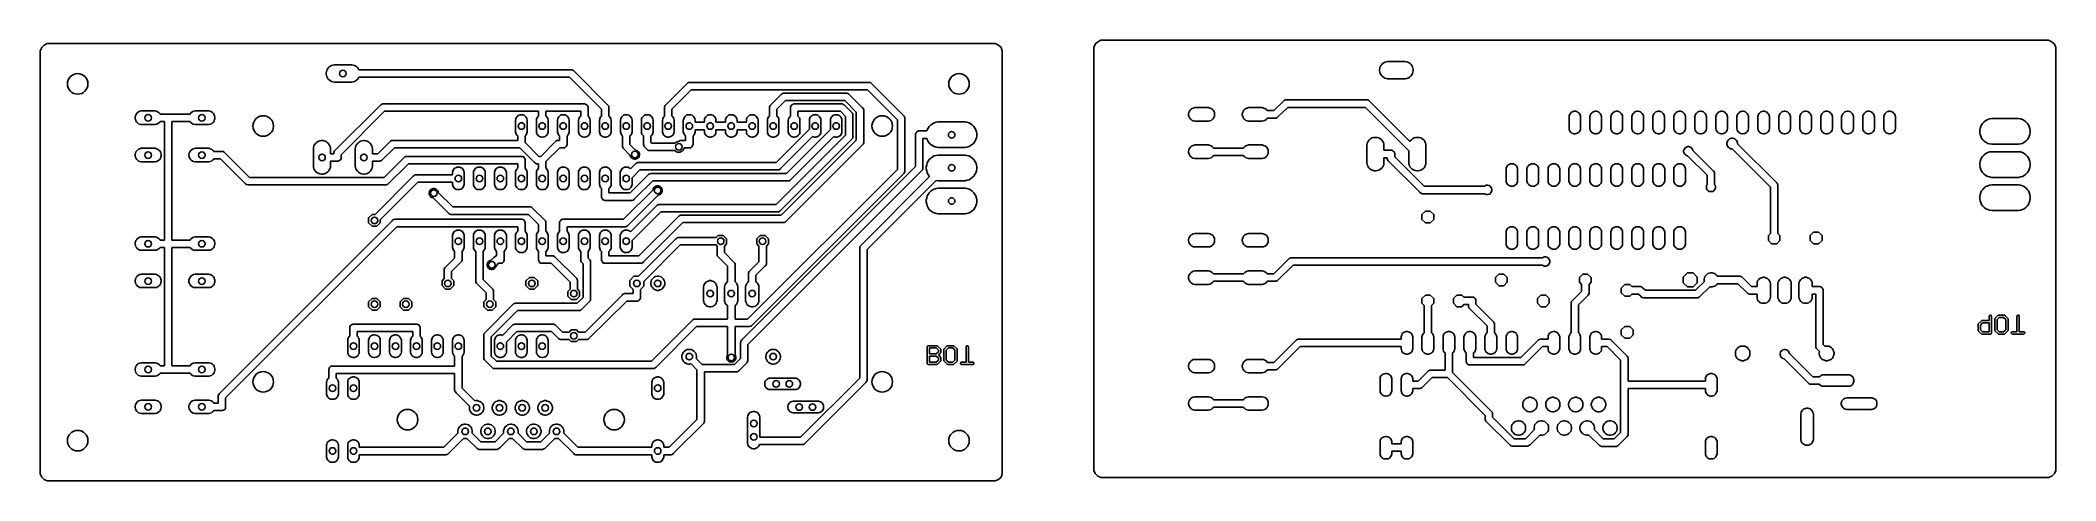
# Model space of a CAD drawing. Header units: inches. Extents: x 0 to 245, y 0 to 54.
import ezdxf

# ---------------------------------------------------------------- set-up
doc = ezdxf.new("R2010")
doc.units = ezdxf.units.IN
doc.header["$MEASUREMENT"] = 0
for name, color, linetype in [('OBRYS', 7, 'Continuous'), ('SCIEZKI', 3, 'Continuous'), ('WIERCENIA', 10, 'Continuous')]:
    doc.layers.add(name, color=color, linetype=linetype)

msp = doc.modelspace()

# ---------------------------------------------------------------- linework, layer by layer
at = {"layer": 'OBRYS'}
for p, q in [((0, 52.34), (0.18, 52.74)), ((0, 52.34), (0.18, 52.74)), ((0, 0.85), (0, 52.34)), ((0, 0.85), (0, 52.34)), ((0.18, 52.74), (0.48, 53.05)), ((0.18, 52.74), (0.48, 53.05)), ((0.48, 53.05), (0.85, 53.22)), ((0.48, 53.05), (0.85, 53.22)), ((0.85, 53.22), (0.48, 53.05)), ((0.48, 53.05), (0.85, 53.22)), ((0.48, 53.05), (0.85, 53.22)), ((0.85, 53.22), (0.48, 53.05)), ((0.48, 53.05), (0.48, 53.05)), ((0.48, 53.05), (0.48, 53.05)), ((0.85, 53.22), (116.22, 53.22)), ((0.85, 53.22), (116.22, 53.22)), ((116.22, 53.22), (116.62, 53.05)), ((116.22, 53.22), (116.62, 53.05)), ((116.62, 53.05), (116.93, 52.74)), ((116.62, 53.05), (116.93, 52.74)), ((116.93, 52.74), (117.08, 52.34)), ((116.93, 52.74), (117.08, 52.34)), ((117.08, 52.34), (117.08, 0.85)), ((117.08, 52.34), (117.08, 0.85)), ((128.21, 52.75), (128.39, 53.15)), ((128.21, 52.75), (128.39, 53.15)), ((128.21, 1.26), (128.21, 52.75)), ((128.21, 1.26), (128.21, 52.75)), ((128.39, 53.15), (128.69, 53.45)), ((128.39, 53.15), (128.69, 53.45)), ((129.07, 53.63), (128.69, 53.45)), ((128.69, 53.45), (129.07, 53.63)), ((128.69, 53.45), (129.07, 53.63)), ((129.07, 53.63), (128.69, 53.45)), ((128.69, 53.45), (129.07, 53.63)), ((128.69, 53.45), (129.07, 53.63)), ((128.69, 53.45), (128.69, 53.45)), ((128.69, 53.45), (128.69, 53.45)), ((129.07, 53.63), (244.43, 53.63)), ((129.07, 53.63), (244.43, 53.63)), ((244.43, 53.63), (244.84, 53.45)), ((244.43, 53.63), (244.84, 53.45)), ((244.84, 53.45), (245.14, 53.15)), ((244.84, 53.45), (245.14, 53.15)), ((245.14, 53.15), (245.29, 52.75)), ((245.14, 53.15), (245.29, 52.75)), ((245.29, 52.75), (245.29, 1.26)), ((245.29, 52.75), (245.29, 1.26)), ((0.18, 0.45), (0, 0.85)), ((0.18, 0.45), (0, 0.85)), ((0.48, 0.15), (0.18, 0.45)), ((0.48, 0.15), (0.18, 0.45)), ((0.85, 0), (0.48, 0.15)), ((0.85, 0), (0.48, 0.15)), ((116.22, 0), (0.85, 0)), ((116.22, 0), (0.85, 0)), ((116.62, 0.15), (116.22, 0)), ((116.62, 0.15), (116.22, 0)), ((116.93, 0.45), (116.62, 0.15)), ((116.93, 0.45), (116.62, 0.15)), ((117.08, 0.85), (116.93, 0.45)), ((117.08, 0.85), (116.93, 0.45)), ((128.39, 0.86), (128.21, 1.26)), ((128.39, 0.86), (128.21, 1.26)), ((128.69, 0.56), (128.39, 0.86)), ((128.69, 0.56), (128.39, 0.86)), ((129.07, 0.41), (128.69, 0.56)), ((129.07, 0.41), (128.69, 0.56)), ((244.43, 0.41), (129.07, 0.41)), ((244.43, 0.41), (129.07, 0.41)), ((244.84, 0.56), (244.43, 0.41)), ((244.84, 0.56), (244.43, 0.41)), ((245.14, 0.86), (244.84, 0.56)), ((245.14, 0.86), (244.84, 0.56)), ((245.29, 1.26), (245.14, 0.86)), ((245.29, 1.26), (245.14, 0.86))]:
    msp.add_line(p, q, dxfattribs=at)
at = {"layer": 'SCIEZKI'}
for p, q in [((34.82, 49.83), (34.79, 49.68)), ((34.79, 49.68), (34.79, 49.5)), ((34.79, 49.5), (34.82, 49.35)), ((34.87, 49.98), (34.82, 49.83)), ((34.82, 49.35), (34.87, 49.17)), ((34.94, 50.13), (34.87, 49.98)), ((34.87, 49.17), (34.94, 49.05)), ((35.05, 50.28), (34.94, 50.13)), ((35.15, 50.38), (35.05, 50.28)), ((35.3, 50.48), (35.15, 50.38)), ((35.45, 50.56), (35.3, 50.48)), ((35.6, 50.61), (35.45, 50.56)), ((35.75, 50.63), (35.6, 50.61)), ((37.91, 50.63), (35.75, 50.63)), ((38.09, 50.61), (37.91, 50.63)), ((38.24, 50.56), (38.09, 50.61)), ((38.39, 50.48), (38.24, 50.56)), ((38.51, 50.38), (38.39, 50.48)), ((38.64, 50.28), (38.51, 50.38)), ((38.72, 50.13), (38.64, 50.28)), ((38.77, 50.03), (38.72, 50.13)), ((38.72, 49.05), (38.77, 49.12)), ((64.66, 50.03), (38.77, 50.03)), ((38.77, 49.12), (64.41, 49.12)), ((64.41, 49.12), (68.31, 45.23)), ((64.76, 50), (64.66, 50.03)), ((64.89, 49.95), (64.76, 50)), ((64.96, 49.85), (64.89, 49.95)), ((69.13, 45.7), (64.96, 49.85)), ((163.03, 50.24), (163.01, 50.08)), ((163.01, 50.08), (163.01, 49.91)), ((163.01, 49.91), (163.03, 49.76)), ((163.08, 50.39), (163.03, 50.24)), ((163.03, 49.76), (163.08, 49.58)), ((163.16, 50.54), (163.08, 50.39)), ((163.08, 49.58), (163.16, 49.46)), ((163.26, 50.69), (163.16, 50.54)), ((163.16, 49.46), (163.26, 49.31)), ((163.36, 50.79), (163.26, 50.69)), ((163.26, 49.31), (163.36, 49.21)), ((163.51, 50.89), (163.36, 50.79)), ((163.36, 49.21), (163.51, 49.1)), ((163.66, 50.96), (163.51, 50.89)), ((163.51, 49.1), (163.66, 49.03)), ((163.81, 51.02), (163.66, 50.96)), ((163.96, 51.04), (163.81, 51.02)), ((166.12, 51.04), (163.96, 51.04)), ((166.3, 51.02), (166.12, 51.04)), ((166.45, 50.96), (166.3, 51.02)), ((166.6, 50.89), (166.45, 50.96)), ((166.45, 49.03), (166.6, 49.1)), ((166.73, 50.79), (166.6, 50.89)), ((166.6, 49.1), (166.73, 49.21)), ((166.85, 50.69), (166.73, 50.79)), ((166.73, 49.21), (166.85, 49.31)), ((166.93, 50.54), (166.85, 50.69)), ((166.85, 49.31), (166.93, 49.46)), ((167, 50.39), (166.93, 50.54)), ((166.93, 49.46), (167, 49.58)), ((167.05, 50.24), (167, 50.39)), ((167, 49.58), (167.05, 49.76)), ((167.08, 50.08), (167.05, 50.24)), ((167.05, 49.76), (167.08, 49.91)), ((167.08, 49.91), (167.08, 50.08)), ((34.94, 49.05), (35.05, 48.9)), ((35.05, 48.9), (35.15, 48.8)), ((35.15, 48.8), (35.3, 48.7)), ((35.3, 48.7), (35.45, 48.62)), ((35.45, 48.62), (35.6, 48.57)), ((35.6, 48.57), (35.75, 48.55)), ((35.75, 48.55), (37.91, 48.55)), ((37.91, 48.55), (38.09, 48.57)), ((38.09, 48.57), (38.24, 48.62)), ((38.24, 48.62), (38.39, 48.7)), ((38.39, 48.7), (38.51, 48.8)), ((38.51, 48.8), (38.64, 48.9)), ((38.64, 48.9), (38.72, 49.05)), ((78.69, 48.32), (76.07, 45.7)), ((76.88, 45.23), (79.22, 47.59)), ((78.76, 48.39), (78.69, 48.32)), ((78.86, 48.47), (78.76, 48.39)), ((78.99, 48.5), (78.86, 48.47)), ((100.91, 48.5), (78.99, 48.5)), ((79.22, 47.59), (100.66, 47.59)), ((90.15, 47.01), (88.84, 45.7)), ((90.23, 47.09), (90.15, 47.01)), ((90.15, 47.01), (90.15, 47.01)), ((90.33, 47.16), (90.23, 47.09)), ((90.45, 47.19), (90.33, 47.16)), ((98.15, 47.19), (90.45, 47.19)), ((98.27, 47.16), (98.15, 47.19)), ((98.37, 47.09), (98.27, 47.16)), ((100.03, 45.43), (98.37, 47.09)), ((100.66, 47.59), (104.31, 43.94)), ((101.04, 48.47), (100.91, 48.5)), ((101.14, 48.39), (101.04, 48.47)), ((105.03, 44.5), (101.14, 48.39)), ((163.66, 49.03), (163.81, 48.98)), ((163.81, 48.98), (163.96, 48.95)), ((163.96, 48.95), (163.96, 48.95)), ((163.96, 48.95), (166.12, 48.95)), ((166.12, 48.95), (166.3, 48.98)), ((166.3, 48.98), (166.45, 49.03)), ((11.59, 44.42), (11.54, 44.27)), ((11.54, 44.27), (11.54, 44.12)), ((11.64, 44.57), (11.59, 44.42)), ((11.74, 44.72), (11.64, 44.57)), ((11.84, 44.82), (11.74, 44.72)), ((11.97, 44.93), (11.84, 44.82)), ((12.12, 44.98), (11.97, 44.93)), ((12.29, 45.03), (12.12, 44.98)), ((13.98, 45.03), (12.29, 45.03)), ((14.13, 44.98), (13.98, 45.03)), ((14.28, 44.93), (14.13, 44.98)), ((14.43, 44.82), (14.28, 44.93)), ((14.53, 44.72), (14.43, 44.82)), ((14.58, 44.65), (14.53, 44.72)), ((18.23, 44.65), (14.58, 44.65)), ((18.28, 44.72), (18.23, 44.65)), ((18.38, 44.82), (18.28, 44.72)), ((18.53, 44.93), (18.38, 44.82)), ((18.65, 44.98), (18.53, 44.93)), ((18.83, 45.03), (18.65, 44.98)), ((20.51, 45.03), (18.83, 45.03)), ((20.67, 44.98), (20.51, 45.03)), ((20.82, 44.93), (20.67, 44.98)), ((20.97, 44.82), (20.82, 44.93)), ((21.07, 44.72), (20.97, 44.82)), ((21.17, 44.57), (21.07, 44.72)), ((21.22, 44.42), (21.17, 44.57)), ((21.24, 44.27), (21.22, 44.42)), ((21.24, 44.12), (21.24, 44.27)), ((41.43, 45.78), (35.9, 40.25)), ((36.63, 39.7), (41.91, 44.98)), ((41.53, 45.83), (41.43, 45.78)), ((41.66, 45.88), (41.53, 45.83)), ((66.27, 45.88), (41.66, 45.88)), ((41.91, 44.98), (60.64, 44.98)), ((57.92, 44.2), (57.87, 44.07)), ((58, 44.32), (57.92, 44.2)), ((58.1, 44.4), (58, 44.32)), ((58.2, 44.5), (58.1, 44.4)), ((58.35, 44.55), (58.2, 44.5)), ((58.48, 44.57), (58.35, 44.55)), ((58.63, 44.57), (58.48, 44.57)), ((58.75, 44.55), (58.63, 44.57)), ((58.88, 44.5), (58.75, 44.55)), ((59, 44.4), (58.88, 44.5)), ((59.1, 44.32), (59, 44.4)), ((59.18, 44.2), (59.1, 44.32)), ((59.23, 44.07), (59.18, 44.2)), ((60.46, 44.2), (60.41, 44.07)), ((60.56, 44.32), (60.46, 44.2)), ((60.64, 44.4), (60.56, 44.32)), ((60.64, 44.98), (60.64, 44.4)), ((61.54, 44.4), (61.54, 44.98)), ((61.54, 44.98), (65.77, 44.98)), ((61.64, 44.32), (61.54, 44.4)), ((61.72, 44.2), (61.64, 44.32)), ((61.77, 44.07), (61.72, 44.2)), ((63.03, 44.2), (62.98, 44.07)), ((63.1, 44.32), (63.03, 44.2)), ((63.2, 44.4), (63.1, 44.32)), ((63.33, 44.5), (63.2, 44.4)), ((63.45, 44.55), (63.33, 44.5)), ((63.58, 44.57), (63.45, 44.55)), ((63.73, 44.57), (63.58, 44.57)), ((63.86, 44.55), (63.73, 44.57)), ((63.98, 44.5), (63.86, 44.55)), ((64.11, 44.4), (63.98, 44.5)), ((64.21, 44.32), (64.11, 44.4)), ((64.28, 44.2), (64.21, 44.32)), ((64.33, 44.07), (64.28, 44.2)), ((65.59, 44.2), (65.54, 44.07)), ((65.67, 44.32), (65.59, 44.2)), ((65.77, 44.4), (65.67, 44.32)), ((65.77, 44.98), (65.77, 44.4)), ((66.39, 45.83), (66.27, 45.88)), ((66.5, 45.78), (66.39, 45.83)), ((66.57, 45.7), (66.5, 45.78)), ((66.62, 45.6), (66.57, 45.7)), ((66.67, 45.48), (66.62, 45.6)), ((66.67, 44.4), (66.67, 45.48)), ((66.75, 44.32), (66.67, 44.4)), ((66.85, 44.2), (66.75, 44.32)), ((66.9, 44.07), (66.85, 44.2)), ((68.13, 44.2), (68.08, 44.07)), ((68.2, 44.32), (68.13, 44.2)), ((68.31, 44.4), (68.2, 44.32)), ((68.31, 45.23), (68.31, 44.4)), ((69.19, 45.6), (69.13, 45.7)), ((69.21, 45.48), (69.19, 45.6)), ((69.21, 44.4), (69.21, 45.48)), ((69.31, 44.32), (69.21, 44.4)), ((69.39, 44.2), (69.31, 44.32)), ((69.44, 44.07), (69.39, 44.2)), ((70.69, 44.2), (70.64, 44.07)), ((70.77, 44.32), (70.69, 44.2)), ((70.87, 44.4), (70.77, 44.32)), ((70.97, 44.5), (70.87, 44.4)), ((71.12, 44.55), (70.97, 44.5)), ((71.25, 44.57), (71.12, 44.55)), ((71.4, 44.57), (71.25, 44.57)), ((71.52, 44.55), (71.4, 44.57)), ((71.65, 44.5), (71.52, 44.55)), ((71.77, 44.4), (71.65, 44.5)), ((71.88, 44.32), (71.77, 44.4)), ((71.95, 44.2), (71.88, 44.32)), ((72, 44.07), (71.95, 44.2)), ((73.23, 44.2), (73.18, 44.07)), ((73.33, 44.32), (73.23, 44.2)), ((73.41, 44.4), (73.33, 44.32)), ((73.53, 44.5), (73.41, 44.4)), ((73.66, 44.55), (73.53, 44.5)), ((73.81, 44.57), (73.66, 44.55)), ((73.94, 44.57), (73.81, 44.57)), ((74.09, 44.55), (73.94, 44.57)), ((74.21, 44.5), (74.09, 44.55)), ((74.31, 44.4), (74.21, 44.5)), ((74.41, 44.32), (74.31, 44.4)), ((74.49, 44.2), (74.41, 44.32)), ((74.54, 44.07), (74.49, 44.2)), ((75.8, 44.2), (75.75, 44.07)), ((75.87, 44.32), (75.8, 44.2)), ((75.97, 44.4), (75.87, 44.32)), ((76, 45.6), (75.97, 45.48)), ((75.97, 45.48), (75.97, 44.4)), ((76.07, 45.7), (76, 45.6)), ((76.88, 44.4), (76.88, 45.23)), ((76.98, 44.32), (76.88, 44.4)), ((77.05, 44.2), (76.98, 44.32)), ((77.1, 44.07), (77.05, 44.2)), ((78.36, 44.2), (78.31, 44.07)), ((78.44, 44.32), (78.36, 44.2)), ((78.54, 44.4), (78.44, 44.32)), ((78.64, 44.5), (78.54, 44.4)), ((78.76, 44.55), (78.64, 44.5)), ((78.91, 44.57), (78.76, 44.55)), ((79.04, 44.57), (78.91, 44.57)), ((79.19, 44.55), (79.04, 44.57)), ((79.32, 44.5), (79.19, 44.55)), ((79.44, 44.4), (79.32, 44.5)), ((79.52, 44.32), (79.44, 44.4)), ((79.62, 44.2), (79.52, 44.32)), ((79.67, 44.07), (79.62, 44.2)), ((80.9, 44.2), (80.85, 44.07)), ((80.98, 44.32), (80.9, 44.2)), ((81.08, 44.4), (80.98, 44.32)), ((81.2, 44.5), (81.08, 44.4)), ((81.33, 44.55), (81.2, 44.5)), ((81.45, 44.57), (81.33, 44.55)), ((81.6, 44.57), (81.45, 44.57)), ((81.73, 44.55), (81.6, 44.57)), ((81.88, 44.5), (81.73, 44.55)), ((81.98, 44.4), (81.88, 44.5)), ((82.08, 44.32), (81.98, 44.4)), ((82.16, 44.2), (82.08, 44.32)), ((82.21, 44.07), (82.16, 44.2)), ((83.46, 44.2), (83.41, 44.07)), ((83.54, 44.32), (83.46, 44.2)), ((83.64, 44.4), (83.54, 44.32)), ((83.74, 44.5), (83.64, 44.4)), ((83.89, 44.55), (83.74, 44.5)), ((84.02, 44.57), (83.89, 44.55)), ((84.17, 44.57), (84.02, 44.57)), ((84.29, 44.55), (84.17, 44.57)), ((84.42, 44.5), (84.29, 44.55)), ((84.55, 44.4), (84.42, 44.5)), ((84.65, 44.32), (84.55, 44.4)), ((84.72, 44.2), (84.65, 44.32)), ((84.77, 44.07), (84.72, 44.2)), ((86, 44.2), (85.95, 44.07)), ((86.1, 44.32), (86, 44.2)), ((86.18, 44.4), (86.1, 44.32)), ((86.31, 44.5), (86.18, 44.4)), ((86.43, 44.55), (86.31, 44.5)), ((86.58, 44.57), (86.43, 44.55)), ((86.71, 44.57), (86.58, 44.57)), ((86.86, 44.55), (86.71, 44.57)), ((86.98, 44.5), (86.86, 44.55)), ((87.08, 44.4), (86.98, 44.5)), ((87.19, 44.32), (87.08, 44.4)), ((87.26, 44.2), (87.19, 44.32)), ((87.31, 44.07), (87.26, 44.2)), ((88.57, 44.2), (88.52, 44.07)), ((88.64, 44.32), (88.57, 44.2)), ((88.74, 44.4), (88.64, 44.32)), ((88.77, 45.6), (88.74, 45.48)), ((88.74, 45.48), (88.74, 44.4)), ((88.84, 45.7), (88.77, 45.6)), ((89.65, 45.23), (90.68, 46.28)), ((89.65, 44.4), (89.65, 45.23)), ((89.75, 44.32), (89.65, 44.4)), ((89.83, 44.2), (89.75, 44.32)), ((89.88, 44.07), (89.83, 44.2)), ((90.68, 46.28), (97.92, 46.28)), ((91.13, 44.2), (91.08, 44.07)), ((91.21, 44.32), (91.13, 44.2)), ((91.31, 44.4), (91.21, 44.32)), ((91.33, 45.6), (91.31, 45.48)), ((91.31, 45.48), (91.31, 44.4)), ((91.38, 45.7), (91.33, 45.6)), ((91.48, 45.78), (91.38, 45.7)), ((91.59, 45.83), (91.48, 45.78)), ((91.69, 45.88), (91.59, 45.83)), ((97.62, 45.88), (91.69, 45.88)), ((92.21, 44.4), (92.21, 44.98)), ((92.21, 44.98), (97.37, 44.98)), ((92.29, 44.32), (92.21, 44.4)), ((92.39, 44.2), (92.29, 44.32)), ((92.44, 44.07), (92.39, 44.2)), ((93.67, 44.2), (93.62, 44.07)), ((93.75, 44.32), (93.67, 44.2)), ((93.85, 44.4), (93.75, 44.32)), ((93.97, 44.5), (93.85, 44.4)), ((94.1, 44.55), (93.97, 44.5)), ((94.22, 44.57), (94.1, 44.55)), ((94.38, 44.57), (94.22, 44.57)), ((94.5, 44.55), (94.38, 44.57)), ((94.65, 44.5), (94.5, 44.55)), ((94.75, 44.4), (94.65, 44.5)), ((94.85, 44.32), (94.75, 44.4)), ((94.93, 44.2), (94.85, 44.32)), ((94.98, 44.07), (94.93, 44.2)), ((96.24, 44.2), (96.19, 44.07)), ((96.31, 44.32), (96.24, 44.2)), ((96.41, 44.4), (96.31, 44.32)), ((96.51, 44.5), (96.41, 44.4)), ((96.66, 44.55), (96.51, 44.5)), ((96.79, 44.57), (96.66, 44.55)), ((96.94, 44.57), (96.79, 44.57)), ((97.07, 44.55), (96.94, 44.57)), ((97.19, 44.5), (97.07, 44.55)), ((97.32, 44.4), (97.19, 44.5)), ((97.42, 44.32), (97.32, 44.4)), ((97.37, 44.98), (98, 44.35)), ((97.49, 44.2), (97.42, 44.32)), ((97.54, 44.07), (97.49, 44.2)), ((97.72, 45.83), (97.62, 45.88)), ((97.84, 45.78), (97.72, 45.83)), ((98.72, 44.87), (97.84, 45.78)), ((97.92, 46.28), (99.3, 44.87)), ((98, 44.35), (98, 42.08)), ((98.83, 44.8), (98.72, 44.87)), ((98.88, 44.7), (98.83, 44.8)), ((98.9, 44.57), (98.88, 44.7)), ((98.9, 41.83), (98.9, 44.57)), ((99.3, 44.87), (99.3, 41.46)), ((100.13, 45.35), (100.03, 45.43)), ((100.03, 45.43), (100.03, 45.43)), ((100.18, 45.25), (100.13, 45.35)), ((100.21, 45.13), (100.18, 45.25)), ((100.21, 41.2), (100.21, 45.13)), ((105.14, 44.4), (105.03, 44.5)), ((105.19, 44.3), (105.14, 44.4)), ((105.21, 44.17), (105.19, 44.3)), ((105.21, 37.66), (105.21, 44.17)), ((139.8, 44.83), (139.75, 44.68)), ((139.75, 44.68), (139.75, 44.53)), ((139.75, 44.53), (139.8, 44.38)), ((139.85, 44.98), (139.8, 44.83)), ((139.8, 44.38), (139.85, 44.23)), ((139.95, 45.13), (139.85, 44.98)), ((139.85, 44.23), (139.95, 44.08)), ((140.05, 45.23), (139.95, 45.13)), ((140.18, 45.33), (140.05, 45.23)), ((140.33, 45.38), (140.18, 45.33)), ((140.51, 45.43), (140.33, 45.38)), ((142.19, 45.43), (140.51, 45.43)), ((142.34, 45.38), (142.19, 45.43)), ((142.49, 45.33), (142.34, 45.38)), ((142.64, 45.23), (142.49, 45.33)), ((142.74, 45.13), (142.64, 45.23)), ((142.84, 44.98), (142.74, 45.13)), ((142.74, 44.08), (142.84, 44.23)), ((142.89, 44.83), (142.84, 44.98)), ((142.84, 44.23), (142.89, 44.38)), ((142.92, 44.68), (142.89, 44.83)), ((142.89, 44.38), (142.92, 44.53)), ((142.92, 44.53), (142.92, 44.68)), ((146.34, 44.83), (146.29, 44.68)), ((146.29, 44.68), (146.29, 44.53)), ((146.29, 44.53), (146.34, 44.38)), ((146.39, 44.98), (146.34, 44.83)), ((146.34, 44.38), (146.39, 44.23)), ((146.49, 45.13), (146.39, 44.98)), ((146.39, 44.23), (146.49, 44.08)), ((146.59, 45.23), (146.49, 45.13)), ((146.74, 45.33), (146.59, 45.23)), ((146.87, 45.38), (146.74, 45.33)), ((147.04, 45.43), (146.87, 45.38)), ((148.73, 45.43), (147.04, 45.43)), ((148.88, 45.38), (148.73, 45.43)), ((149.03, 45.33), (148.88, 45.38)), ((149.18, 45.23), (149.03, 45.33)), ((149.28, 45.13), (149.18, 45.23)), ((149.33, 45.06), (149.28, 45.13)), ((150.13, 45.06), (149.33, 45.06)), ((151.27, 46.19), (150.13, 45.06)), ((150.39, 44.15), (150.49, 44.18)), ((150.49, 44.18), (150.59, 44.25)), ((150.59, 44.25), (151.82, 45.46)), ((151.34, 46.26), (151.27, 46.19)), ((151.44, 46.34), (151.34, 46.26)), ((151.57, 46.36), (151.44, 46.34)), ((161.52, 46.36), (151.57, 46.36)), ((151.82, 45.46), (161.27, 45.46)), ((161.27, 45.46), (166.55, 40.18)), ((161.65, 46.34), (161.52, 46.36)), ((161.75, 46.26), (161.65, 46.34)), ((166.7, 41.31), (161.75, 46.26)), ((186.08, 44.48), (186.06, 44.33)), ((186.06, 44.33), (186.06, 42.87)), ((186.14, 44.6), (186.08, 44.48)), ((186.21, 44.73), (186.14, 44.6)), ((186.31, 44.81), (186.21, 44.73)), ((186.41, 44.91), (186.31, 44.81)), ((186.56, 44.96), (186.41, 44.91)), ((186.69, 44.98), (186.56, 44.96)), ((186.84, 44.98), (186.69, 44.98)), ((186.96, 44.96), (186.84, 44.98)), ((187.09, 44.91), (186.96, 44.96)), ((187.22, 44.81), (187.09, 44.91)), ((187.32, 44.73), (187.22, 44.81)), ((187.39, 44.6), (187.32, 44.73)), ((187.44, 44.48), (187.39, 44.6)), ((187.47, 44.33), (187.44, 44.48)), ((187.47, 42.87), (187.47, 44.33)), ((188.62, 44.48), (188.6, 44.33)), ((188.6, 44.33), (188.6, 42.87)), ((188.67, 44.6), (188.62, 44.48)), ((188.77, 44.73), (188.67, 44.6)), ((188.85, 44.81), (188.77, 44.73)), ((188.98, 44.91), (188.85, 44.81)), ((189.1, 44.96), (188.98, 44.91)), ((189.25, 44.98), (189.1, 44.96)), ((189.38, 44.98), (189.25, 44.98)), ((189.53, 44.96), (189.38, 44.98)), ((189.65, 44.91), (189.53, 44.96)), ((189.76, 44.81), (189.65, 44.91)), ((189.86, 44.73), (189.76, 44.81)), ((189.93, 44.6), (189.86, 44.73)), ((189.98, 44.48), (189.93, 44.6)), ((190.03, 44.33), (189.98, 44.48)), ((190.03, 42.87), (190.03, 44.33)), ((191.19, 44.48), (191.16, 44.33)), ((191.16, 44.33), (191.16, 42.87)), ((191.24, 44.6), (191.19, 44.48)), ((191.31, 44.73), (191.24, 44.6)), ((191.41, 44.81), (191.31, 44.73)), ((191.54, 44.91), (191.41, 44.81)), ((191.67, 44.96), (191.54, 44.91)), ((191.79, 44.98), (191.67, 44.96)), ((191.94, 44.98), (191.79, 44.98)), ((192.07, 44.96), (191.94, 44.98)), ((192.19, 44.91), (192.07, 44.96)), ((192.32, 44.81), (192.19, 44.91)), ((192.42, 44.73), (192.32, 44.81)), ((192.5, 44.6), (192.42, 44.73)), ((192.55, 44.48), (192.5, 44.6)), ((192.57, 44.33), (192.55, 44.48)), ((192.57, 42.87), (192.57, 44.33)), ((193.75, 44.48), (193.7, 44.33)), ((193.7, 44.33), (193.7, 42.87)), ((193.8, 44.6), (193.75, 44.48)), ((193.88, 44.73), (193.8, 44.6)), ((193.98, 44.81), (193.88, 44.73)), ((194.08, 44.91), (193.98, 44.81)), ((194.2, 44.96), (194.08, 44.91)), ((194.36, 44.98), (194.2, 44.96)), ((194.48, 44.98), (194.36, 44.98)), ((194.63, 44.96), (194.48, 44.98)), ((194.76, 44.91), (194.63, 44.96)), ((194.88, 44.81), (194.76, 44.91)), ((194.96, 44.73), (194.88, 44.81)), ((195.06, 44.6), (194.96, 44.73)), ((195.11, 44.48), (195.06, 44.6)), ((195.14, 44.33), (195.11, 44.48)), ((195.14, 42.87), (195.14, 44.33)), ((196.29, 44.48), (196.27, 44.33)), ((196.27, 44.33), (196.27, 42.87)), ((196.34, 44.6), (196.29, 44.48)), ((196.42, 44.73), (196.34, 44.6)), ((196.52, 44.81), (196.42, 44.73)), ((196.64, 44.91), (196.52, 44.81)), ((196.77, 44.96), (196.64, 44.91)), ((196.89, 44.98), (196.77, 44.96)), ((197.05, 44.98), (196.89, 44.98)), ((197.17, 44.96), (197.05, 44.98)), ((197.32, 44.91), (197.17, 44.96)), ((197.42, 44.81), (197.32, 44.91)), ((197.52, 44.73), (197.42, 44.81)), ((197.6, 44.6), (197.52, 44.73)), ((197.65, 44.48), (197.6, 44.6)), ((197.67, 44.33), (197.65, 44.48)), ((197.67, 42.87), (197.67, 44.33)), ((198.86, 44.48), (198.83, 44.33)), ((198.83, 44.33), (198.83, 42.87)), ((198.91, 44.6), (198.86, 44.48)), ((198.98, 44.73), (198.91, 44.6)), ((199.08, 44.81), (198.98, 44.73)), ((199.18, 44.91), (199.08, 44.81)), ((199.33, 44.96), (199.18, 44.91)), ((199.46, 44.98), (199.33, 44.96)), ((199.61, 44.98), (199.46, 44.98)), ((199.74, 44.96), (199.61, 44.98)), ((199.86, 44.91), (199.74, 44.96)), ((199.99, 44.81), (199.86, 44.91)), ((200.09, 44.73), (199.99, 44.81)), ((200.16, 44.6), (200.09, 44.73)), ((200.21, 44.48), (200.16, 44.6)), ((200.24, 44.33), (200.21, 44.48)), ((200.24, 42.87), (200.24, 44.33)), ((201.4, 44.48), (201.37, 44.33)), ((201.37, 44.33), (201.37, 42.87)), ((201.45, 44.6), (201.4, 44.48)), ((201.55, 44.73), (201.45, 44.6)), ((201.62, 44.81), (201.55, 44.73)), ((201.75, 44.91), (201.62, 44.81)), ((201.87, 44.96), (201.75, 44.91)), ((202.02, 44.98), (201.87, 44.96)), ((202.15, 44.98), (202.02, 44.98)), ((202.3, 44.96), (202.15, 44.98)), ((202.43, 44.91), (202.3, 44.96)), ((202.53, 44.81), (202.43, 44.91)), ((202.63, 44.73), (202.53, 44.81)), ((202.7, 44.6), (202.63, 44.73)), ((202.75, 44.48), (202.7, 44.6)), ((202.8, 44.33), (202.75, 44.48)), ((202.8, 42.87), (202.8, 44.33)), ((203.96, 44.48), (203.93, 44.33)), ((203.93, 44.33), (203.93, 42.87)), ((204.01, 44.6), (203.96, 44.48)), ((204.08, 44.73), (204.01, 44.6)), ((204.19, 44.81), (204.08, 44.73)), ((204.31, 44.91), (204.19, 44.81)), ((204.44, 44.96), (204.31, 44.91)), ((204.56, 44.98), (204.44, 44.96)), ((204.71, 44.98), (204.56, 44.98)), ((204.84, 44.96), (204.71, 44.98)), ((204.96, 44.91), (204.84, 44.96)), ((205.09, 44.81), (204.96, 44.91)), ((205.19, 44.73), (205.09, 44.81)), ((205.27, 44.6), (205.19, 44.73)), ((205.32, 44.48), (205.27, 44.6)), ((205.34, 44.33), (205.32, 44.48)), ((205.34, 42.87), (205.34, 44.33)), ((206.52, 44.48), (206.47, 44.33)), ((206.47, 44.33), (206.47, 42.87)), ((206.57, 44.6), (206.52, 44.48)), ((206.65, 44.73), (206.57, 44.6)), ((206.75, 44.81), (206.65, 44.73)), ((206.85, 44.91), (206.75, 44.81)), ((206.98, 44.96), (206.85, 44.91)), ((207.13, 44.98), (206.98, 44.96)), ((207.25, 44.98), (207.13, 44.98)), ((207.4, 44.96), (207.25, 44.98)), ((207.53, 44.91), (207.4, 44.96)), ((207.65, 44.81), (207.53, 44.91)), ((207.73, 44.73), (207.65, 44.81)), ((207.83, 44.6), (207.73, 44.73)), ((207.88, 44.48), (207.83, 44.6)), ((207.91, 44.33), (207.88, 44.48)), ((207.91, 42.87), (207.91, 44.33)), ((209.06, 44.48), (209.04, 44.33)), ((209.04, 44.33), (209.04, 42.87)), ((209.11, 44.6), (209.06, 44.48)), ((209.19, 44.73), (209.11, 44.6)), ((209.29, 44.81), (209.19, 44.73)), ((209.41, 44.91), (209.29, 44.81)), ((209.54, 44.96), (209.41, 44.91)), ((209.67, 44.98), (209.54, 44.96)), ((209.82, 44.98), (209.67, 44.98)), ((209.94, 44.96), (209.82, 44.98)), ((210.09, 44.91), (209.94, 44.96)), ((210.19, 44.81), (210.09, 44.91)), ((210.29, 44.73), (210.19, 44.81)), ((210.37, 44.6), (210.29, 44.73)), ((210.42, 44.48), (210.37, 44.6)), ((210.45, 44.33), (210.42, 44.48)), ((210.45, 42.87), (210.45, 44.33)), ((211.63, 44.48), (211.6, 44.33)), ((211.6, 44.33), (211.6, 42.87)), ((211.68, 44.6), (211.63, 44.48)), ((211.75, 44.73), (211.68, 44.6)), ((211.85, 44.81), (211.75, 44.73)), ((211.95, 44.91), (211.85, 44.81)), ((212.1, 44.96), (211.95, 44.91)), ((212.23, 44.98), (212.1, 44.96)), ((212.38, 44.98), (212.23, 44.98)), ((212.51, 44.96), (212.38, 44.98)), ((212.63, 44.91), (212.51, 44.96)), ((212.76, 44.81), (212.63, 44.91)), ((212.86, 44.73), (212.76, 44.81)), ((212.93, 44.6), (212.86, 44.73)), ((212.98, 44.48), (212.93, 44.6)), ((213.01, 44.33), (212.98, 44.48)), ((213.01, 42.87), (213.01, 44.33)), ((214.17, 44.48), (214.14, 44.33)), ((214.14, 44.33), (214.14, 42.87)), ((214.22, 44.6), (214.17, 44.48)), ((214.32, 44.73), (214.22, 44.6)), ((214.39, 44.81), (214.32, 44.73)), ((214.52, 44.91), (214.39, 44.81)), ((214.64, 44.96), (214.52, 44.91)), ((214.79, 44.98), (214.64, 44.96)), ((214.92, 44.98), (214.79, 44.98)), ((215.07, 44.96), (214.92, 44.98)), ((215.2, 44.91), (215.07, 44.96)), ((215.3, 44.81), (215.2, 44.91)), ((215.4, 44.73), (215.3, 44.81)), ((215.47, 44.6), (215.4, 44.73)), ((215.52, 44.48), (215.47, 44.6)), ((215.57, 44.33), (215.52, 44.48)), ((215.57, 42.87), (215.57, 44.33)), ((216.73, 44.48), (216.71, 44.33)), ((216.71, 44.33), (216.71, 42.87)), ((216.78, 44.6), (216.73, 44.48)), ((216.86, 44.73), (216.78, 44.6)), ((216.96, 44.81), (216.86, 44.73)), ((217.08, 44.91), (216.96, 44.81)), ((217.21, 44.96), (217.08, 44.91)), ((217.33, 44.98), (217.21, 44.96)), ((217.48, 44.98), (217.33, 44.98)), ((217.61, 44.96), (217.48, 44.98)), ((217.74, 44.91), (217.61, 44.96)), ((217.86, 44.81), (217.74, 44.91)), ((217.96, 44.73), (217.86, 44.81)), ((218.04, 44.6), (217.96, 44.73)), ((218.09, 44.48), (218.04, 44.6)), ((218.11, 44.33), (218.09, 44.48)), ((218.11, 42.87), (218.11, 44.33)), ((219.29, 44.48), (219.24, 44.33)), ((219.24, 44.33), (219.24, 42.87)), ((219.34, 44.6), (219.29, 44.48)), ((219.42, 44.73), (219.34, 44.6)), ((219.52, 44.81), (219.42, 44.73)), ((219.62, 44.91), (219.52, 44.81)), ((219.75, 44.96), (219.62, 44.91)), ((219.9, 44.98), (219.75, 44.96)), ((220.02, 44.98), (219.9, 44.98)), ((220.17, 44.96), (220.02, 44.98)), ((220.3, 44.91), (220.17, 44.96)), ((220.43, 44.81), (220.3, 44.91)), ((220.5, 44.73), (220.43, 44.81)), ((220.6, 44.6), (220.5, 44.73)), ((220.65, 44.48), (220.6, 44.6)), ((220.68, 44.33), (220.65, 44.48)), ((220.68, 42.87), (220.68, 44.33)), ((221.83, 44.48), (221.81, 44.33)), ((221.81, 44.33), (221.81, 42.87)), ((221.88, 44.6), (221.83, 44.48)), ((221.96, 44.73), (221.88, 44.6)), ((222.06, 44.81), (221.96, 44.73)), ((222.19, 44.91), (222.06, 44.81)), ((222.31, 44.96), (222.19, 44.91)), ((222.44, 44.98), (222.31, 44.96)), ((222.59, 44.98), (222.44, 44.98)), ((222.71, 44.96), (222.59, 44.98)), ((222.86, 44.91), (222.71, 44.96)), ((222.97, 44.81), (222.86, 44.91)), ((223.07, 44.73), (222.97, 44.81)), ((223.14, 44.6), (223.07, 44.73)), ((223.19, 44.48), (223.14, 44.6)), ((223.22, 44.33), (223.19, 44.48)), ((223.22, 42.87), (223.22, 44.33)), ((224.4, 44.48), (224.37, 44.33)), ((224.37, 44.33), (224.37, 42.87)), ((224.45, 44.6), (224.4, 44.48)), ((224.52, 44.73), (224.45, 44.6)), ((224.62, 44.81), (224.52, 44.73)), ((224.72, 44.91), (224.62, 44.81)), ((224.88, 44.96), (224.72, 44.91)), ((225, 44.98), (224.88, 44.96)), ((225.15, 44.98), (225, 44.98)), ((225.28, 44.96), (225.15, 44.98)), ((225.4, 44.91), (225.28, 44.96)), ((225.53, 44.81), (225.4, 44.91)), ((225.63, 44.73), (225.53, 44.81)), ((225.71, 44.6), (225.63, 44.73)), ((225.76, 44.48), (225.71, 44.6)), ((225.78, 44.33), (225.76, 44.48)), ((225.78, 42.87), (225.78, 44.33)), ((11.54, 44.12), (11.59, 43.97)), ((11.59, 43.97), (11.64, 43.82)), ((11.64, 43.82), (11.74, 43.67)), ((11.74, 43.67), (11.84, 43.57)), ((11.84, 43.57), (11.97, 43.47)), ((11.97, 43.47), (12.12, 43.42)), ((12.12, 43.42), (12.29, 43.39)), ((12.29, 43.39), (13.98, 43.39)), ((13.98, 43.39), (14.13, 43.42)), ((14.13, 43.42), (14.28, 43.47)), ((14.28, 43.47), (14.43, 43.57)), ((14.43, 43.57), (14.53, 43.67)), ((14.53, 43.67), (14.58, 43.74)), ((14.58, 43.74), (15.11, 43.74)), ((15.11, 43.74), (15.11, 29.31)), ((16.01, 29.31), (16.01, 43.74)), ((16.01, 43.74), (18.23, 43.74)), ((18.23, 43.74), (18.28, 43.67)), ((18.28, 43.67), (18.38, 43.57)), ((18.38, 43.57), (18.53, 43.47)), ((18.53, 43.47), (18.65, 43.42)), ((18.65, 43.42), (18.83, 43.39)), ((18.83, 43.39), (20.51, 43.39)), ((20.51, 43.39), (20.67, 43.42)), ((20.67, 43.42), (20.82, 43.47)), ((20.82, 43.47), (20.97, 43.57)), ((20.97, 43.57), (21.07, 43.67)), ((21.07, 43.67), (21.17, 43.82)), ((21.17, 43.82), (21.22, 43.97)), ((21.22, 43.97), (21.24, 44.12)), ((57.87, 44.07), (57.85, 43.92)), ((57.85, 43.92), (57.85, 42.46)), ((57.85, 42.46), (57.87, 42.34)), ((57.87, 42.34), (57.92, 42.21)), ((57.92, 42.21), (58, 42.08)), ((58, 42.08), (58.1, 41.98)), ((58.1, 41.98), (58.1, 41.43)), ((59, 41.98), (59.1, 42.08)), ((59, 41.18), (59, 41.98)), ((59.1, 42.08), (59.18, 42.21)), ((59.18, 42.21), (59.23, 42.34)), ((59.25, 43.92), (59.23, 44.07)), ((59.23, 42.34), (59.25, 42.46)), ((59.25, 42.46), (59.25, 43.92)), ((60.41, 44.07), (60.39, 43.92)), ((60.39, 43.92), (60.39, 42.46)), ((60.39, 42.46), (60.41, 42.34)), ((60.41, 42.34), (60.46, 42.21)), ((60.46, 42.21), (60.56, 42.08)), ((60.56, 42.08), (60.64, 41.98)), ((60.64, 41.98), (60.76, 41.91)), ((60.76, 41.91), (60.89, 41.86)), ((60.89, 41.86), (61.04, 41.83)), ((61.04, 41.83), (61.17, 41.83)), ((61.17, 41.83), (61.32, 41.86)), ((61.32, 41.86), (61.44, 41.91)), ((61.44, 41.91), (61.54, 41.98)), ((61.54, 41.98), (61.64, 42.08)), ((61.64, 42.08), (61.72, 42.21)), ((61.72, 42.21), (61.77, 42.34)), ((61.82, 43.92), (61.77, 44.07)), ((61.77, 42.34), (61.82, 42.46)), ((61.82, 42.46), (61.82, 43.92)), ((61.82, 42.46), (61.82, 43.92)), ((61.82, 43.92), (61.82, 42.46)), ((61.82, 42.46), (61.82, 42.46)), ((62.98, 44.07), (62.95, 43.92)), ((62.95, 43.92), (62.95, 42.46)), ((62.95, 42.46), (62.98, 42.34)), ((62.98, 42.34), (63.03, 42.21)), ((63.03, 42.21), (63.1, 42.08)), ((63.1, 42.08), (63.2, 41.98)), ((63.2, 41.98), (63.2, 41.43)), ((64.11, 41.98), (64.21, 42.08)), ((64.11, 40.93), (64.11, 41.98)), ((64.21, 42.08), (64.28, 42.21)), ((64.28, 42.21), (64.33, 42.34)), ((64.36, 43.92), (64.33, 44.07)), ((64.33, 42.34), (64.36, 42.46)), ((64.36, 42.46), (64.36, 43.92)), ((65.54, 44.07), (65.49, 43.92)), ((65.49, 43.92), (65.49, 42.46)), ((65.49, 42.46), (65.54, 42.34)), ((65.54, 42.34), (65.59, 42.21)), ((65.59, 42.21), (65.67, 42.08)), ((65.67, 42.08), (65.77, 41.98)), ((65.77, 41.98), (65.87, 41.91)), ((65.87, 41.91), (65.99, 41.86)), ((65.99, 41.86), (66.14, 41.83)), ((66.14, 41.83), (66.27, 41.83)), ((66.27, 41.83), (66.42, 41.86)), ((66.42, 41.86), (66.55, 41.91)), ((66.55, 41.91), (66.67, 41.98)), ((66.67, 41.98), (66.75, 42.08)), ((66.75, 42.08), (66.85, 42.21)), ((66.85, 42.21), (66.9, 42.34)), ((66.92, 43.92), (66.9, 44.07)), ((66.9, 42.34), (66.92, 42.46)), ((66.92, 42.46), (66.92, 43.92)), ((68.08, 44.07), (68.05, 43.92)), ((68.05, 43.92), (68.05, 42.46)), ((68.05, 42.46), (68.08, 42.34)), ((68.08, 42.34), (68.13, 42.21)), ((68.13, 42.21), (68.2, 42.08)), ((68.2, 42.08), (68.31, 41.98)), ((68.31, 41.98), (68.43, 41.91)), ((68.43, 41.91), (68.56, 41.86)), ((68.56, 41.86), (68.68, 41.83)), ((68.68, 41.83), (68.83, 41.83)), ((68.83, 41.83), (68.96, 41.86)), ((68.96, 41.86), (69.11, 41.91)), ((69.11, 41.91), (69.21, 41.98)), ((69.21, 41.98), (69.31, 42.08)), ((69.31, 42.08), (69.39, 42.21)), ((69.39, 42.21), (69.44, 42.34)), ((69.46, 43.92), (69.44, 44.07)), ((69.44, 42.34), (69.46, 42.46)), ((69.46, 42.46), (69.46, 43.92)), ((69.46, 42.46), (69.46, 42.46)), ((70.64, 44.07), (70.62, 43.92)), ((70.62, 43.92), (70.62, 42.46)), ((70.62, 42.46), (70.64, 42.34)), ((70.64, 42.34), (70.69, 42.21)), ((70.69, 42.21), (70.77, 42.08)), ((70.77, 42.08), (70.87, 41.98)), ((70.87, 41.98), (70.87, 40.7)), ((71.77, 41.98), (71.88, 42.08)), ((71.77, 40.95), (71.77, 41.98)), ((71.88, 42.08), (71.95, 42.21)), ((71.95, 42.21), (72, 42.34)), ((72.03, 43.92), (72, 44.07)), ((72, 42.34), (72.03, 42.46)), ((72.03, 42.46), (72.03, 43.92)), ((72.03, 42.46), (72.03, 42.46)), ((73.18, 44.07), (73.16, 43.92)), ((73.16, 43.92), (73.16, 42.46)), ((73.16, 42.46), (73.18, 42.34)), ((73.18, 42.34), (73.23, 42.21)), ((73.23, 42.21), (73.33, 42.08)), ((73.33, 42.08), (73.41, 41.98)), ((73.41, 41.98), (73.41, 40.93)), ((74.31, 41.98), (74.41, 42.08)), ((74.31, 41.18), (74.31, 41.98)), ((74.41, 42.08), (74.49, 42.21)), ((74.49, 42.21), (74.54, 42.34)), ((74.59, 43.92), (74.54, 44.07)), ((74.54, 42.34), (74.59, 42.46)), ((74.59, 42.46), (74.59, 43.92)), ((75.75, 44.07), (75.72, 43.92)), ((75.72, 43.92), (75.72, 42.46)), ((75.72, 42.46), (75.75, 42.34)), ((75.75, 42.34), (75.8, 42.21)), ((75.8, 42.21), (75.87, 42.08)), ((75.87, 42.08), (75.97, 41.98)), ((75.97, 41.98), (76.1, 41.91)), ((76.1, 41.91), (76.22, 41.86)), ((76.22, 41.86), (76.35, 41.83)), ((76.35, 41.83), (76.5, 41.83)), ((76.5, 41.83), (76.63, 41.86)), ((76.63, 41.86), (76.75, 41.91)), ((76.75, 41.91), (76.88, 41.98)), ((76.88, 41.98), (76.98, 42.08)), ((76.98, 42.08), (77.05, 42.21)), ((77.05, 42.21), (77.1, 42.34)), ((77.13, 43.92), (77.1, 44.07)), ((77.1, 42.34), (77.13, 42.46)), ((77.13, 42.46), (77.13, 43.92)), ((78.31, 44.07), (78.26, 43.92)), ((78.26, 43.92), (78.26, 42.46)), ((78.26, 42.46), (78.31, 42.34)), ((78.31, 42.34), (78.36, 42.21)), ((78.36, 42.21), (78.44, 42.08)), ((78.44, 42.08), (78.54, 41.98)), ((78.54, 41.98), (78.54, 41.43)), ((79.44, 41.98), (79.52, 42.08)), ((79.44, 40.93), (79.44, 41.98)), ((79.52, 42.08), (79.62, 42.21)), ((79.62, 42.21), (79.67, 42.34)), ((79.69, 43.92), (79.67, 44.07)), ((79.67, 42.34), (79.69, 42.46)), ((79.69, 43.64), (79.69, 43.92)), ((80.83, 43.64), (79.69, 43.64)), ((79.69, 42.46), (79.69, 42.74)), ((79.69, 42.74), (80.83, 42.74)), ((80.85, 44.07), (80.83, 43.92)), ((80.83, 43.92), (80.83, 43.64)), ((80.83, 42.74), (80.83, 42.46)), ((80.83, 42.46), (80.85, 42.34)), ((80.85, 42.34), (80.9, 42.21)), ((80.9, 42.21), (80.98, 42.08)), ((80.98, 42.08), (81.08, 41.98)), ((81.08, 41.98), (81.2, 41.91)), ((81.2, 41.91), (81.33, 41.86)), ((81.33, 41.86), (81.45, 41.83)), ((81.45, 41.83), (81.6, 41.83)), ((81.6, 41.83), (81.73, 41.86)), ((81.73, 41.86), (81.88, 41.91)), ((81.88, 41.91), (81.98, 41.98)), ((81.98, 41.98), (82.08, 42.08)), ((82.08, 42.08), (82.16, 42.21)), ((82.16, 42.21), (82.21, 42.34)), ((82.23, 43.92), (82.21, 44.07)), ((82.21, 42.34), (82.23, 42.46)), ((82.23, 43.64), (82.23, 43.92)), ((83.39, 43.64), (82.23, 43.64)), ((82.23, 42.46), (82.23, 42.74)), ((82.23, 42.74), (83.39, 42.74)), ((83.41, 44.07), (83.39, 43.92)), ((83.39, 43.92), (83.39, 43.64)), ((83.39, 42.74), (83.39, 42.46)), ((83.39, 42.46), (83.41, 42.34)), ((83.41, 42.34), (83.46, 42.21)), ((83.46, 42.21), (83.54, 42.08)), ((83.54, 42.08), (83.64, 41.98)), ((83.64, 41.98), (83.74, 41.91)), ((83.74, 41.91), (83.89, 41.86)), ((83.89, 41.86), (84.02, 41.83)), ((84.02, 41.83), (84.17, 41.83)), ((84.17, 41.83), (84.29, 41.86)), ((84.29, 41.86), (84.42, 41.91)), ((84.42, 41.91), (84.55, 41.98)), ((84.55, 41.98), (84.65, 42.08)), ((84.65, 42.08), (84.72, 42.21)), ((84.72, 42.21), (84.77, 42.34)), ((84.8, 43.92), (84.77, 44.07)), ((84.77, 42.34), (84.8, 42.46)), ((84.8, 43.64), (84.8, 43.92)), ((85.93, 43.64), (84.8, 43.64)), ((84.8, 42.46), (84.8, 42.74)), ((84.8, 42.74), (85.93, 42.74)), ((85.95, 44.07), (85.93, 43.92)), ((85.93, 43.92), (85.93, 43.64)), ((85.93, 42.74), (85.93, 42.46)), ((85.93, 42.46), (85.95, 42.34)), ((85.95, 42.34), (86, 42.21)), ((86, 42.21), (86.1, 42.08)), ((86.1, 42.08), (86.18, 41.98)), ((86.18, 41.98), (86.31, 41.91)), ((86.31, 41.91), (86.43, 41.86)), ((86.43, 41.86), (86.58, 41.83)), ((86.58, 41.83), (86.71, 41.83)), ((86.71, 41.83), (86.86, 41.86)), ((86.86, 41.86), (86.98, 41.91)), ((86.98, 41.91), (87.08, 41.98)), ((87.08, 41.98), (87.19, 42.08)), ((87.19, 42.08), (87.26, 42.21)), ((87.26, 42.21), (87.31, 42.34)), ((87.36, 43.92), (87.31, 44.07)), ((87.31, 42.34), (87.36, 42.46)), ((87.36, 42.46), (87.36, 43.92)), ((87.36, 42.46), (87.36, 42.46)), ((88.52, 44.07), (88.49, 43.92)), ((88.49, 43.92), (88.49, 42.46)), ((88.49, 42.46), (88.52, 42.34)), ((88.52, 42.34), (88.57, 42.21)), ((88.57, 42.21), (88.64, 42.08)), ((88.64, 42.08), (88.74, 41.98)), ((88.74, 41.98), (88.87, 41.91)), ((88.87, 41.91), (89, 41.86)), ((89, 41.86), (89.12, 41.83)), ((89.12, 41.83), (89.27, 41.83)), ((89.27, 41.83), (89.4, 41.86)), ((89.4, 41.86), (89.52, 41.91)), ((89.52, 41.91), (89.65, 41.98)), ((93.6, 42.79), (89.55, 38.74)), ((98, 42.08), (89.55, 33.64)), ((89.65, 41.98), (89.75, 42.08)), ((89.75, 42.08), (89.83, 42.21)), ((89.83, 42.21), (89.88, 42.34)), ((89.9, 43.92), (89.88, 44.07)), ((89.88, 42.34), (89.9, 42.46)), ((89.9, 42.46), (89.9, 43.92)), ((89.9, 42.46), (89.9, 42.46)), ((90.1, 38.01), (94, 41.91)), ((96.16, 42.76), (90.81, 37.41)), ((91.08, 44.07), (91.03, 43.92)), ((91.03, 43.92), (91.03, 42.46)), ((91.03, 42.46), (91.08, 42.34)), ((91.08, 42.34), (91.13, 42.21)), ((91.13, 42.21), (91.21, 42.08)), ((91.21, 42.08), (91.31, 41.98)), ((91.31, 41.98), (91.41, 41.91)), ((91.33, 36.68), (96.56, 41.91)), ((91.41, 41.91), (91.53, 41.86)), ((91.53, 41.86), (91.69, 41.83)), ((91.69, 41.83), (91.81, 41.83)), ((91.81, 41.83), (91.96, 41.86)), ((91.96, 41.86), (92.09, 41.91)), ((92.09, 41.91), (92.21, 41.98)), ((92.21, 41.98), (92.29, 42.08)), ((92.29, 42.08), (92.39, 42.21)), ((92.39, 42.21), (92.44, 42.34)), ((92.46, 43.92), (92.44, 44.07)), ((92.44, 42.34), (92.46, 42.46)), ((92.46, 42.46), (92.46, 43.92)), ((93.62, 44.07), (93.6, 43.92)), ((93.6, 43.92), (93.6, 42.79)), ((94, 41.91), (94.1, 41.86)), ((94.1, 41.86), (94.22, 41.83)), ((94.22, 41.83), (94.38, 41.83)), ((94.38, 41.83), (94.5, 41.86)), ((94.5, 41.86), (94.65, 41.91)), ((94.65, 41.91), (94.75, 41.98)), ((94.75, 41.98), (94.85, 42.08)), ((94.85, 42.08), (94.93, 42.21)), ((94.93, 42.21), (94.98, 42.34)), ((95, 43.92), (94.98, 44.07)), ((94.98, 42.34), (95, 42.46)), ((95, 42.46), (95, 43.92)), ((95, 42.46), (95, 42.46)), ((96.19, 44.07), (96.16, 43.92)), ((96.16, 43.92), (96.16, 42.76)), ((96.56, 41.91), (96.66, 41.86)), ((96.66, 41.86), (96.79, 41.83)), ((96.79, 41.83), (96.94, 41.83)), ((96.94, 41.83), (97.07, 41.86)), ((97.07, 41.86), (97.19, 41.91)), ((97.19, 41.91), (97.32, 41.98)), ((97.32, 41.98), (97.42, 42.08)), ((97.42, 42.08), (97.49, 42.21)), ((97.49, 42.21), (97.54, 42.34)), ((97.57, 43.92), (97.54, 44.07)), ((97.54, 42.34), (97.57, 42.46)), ((97.57, 42.46), (97.57, 43.92)), ((98.83, 41.63), (98.88, 41.73)), ((98.88, 41.73), (98.9, 41.83)), ((104.31, 43.94), (104.31, 37.91)), ((106.54, 42.31), (106.52, 42.18)), ((106.52, 42.18), (106.52, 38.26)), ((106.62, 42.41), (106.54, 42.31)), ((106.69, 42.49), (106.62, 42.41)), ((106.79, 42.56), (106.69, 42.49)), ((106.92, 42.59), (106.79, 42.56)), ((107.9, 42.59), (106.92, 42.59)), ((107.95, 42.74), (107.9, 42.59)), ((108.05, 42.94), (107.95, 42.74)), ((108.2, 43.14), (108.05, 42.94)), ((108.38, 43.32), (108.2, 43.14)), ((108.58, 43.47), (108.38, 43.32)), ((108.81, 43.57), (108.58, 43.47)), ((109.03, 43.64), (108.81, 43.57)), ((109.28, 43.69), (109.03, 43.64)), ((112.55, 43.69), (109.28, 43.69)), ((112.78, 43.64), (112.55, 43.69)), ((113.03, 43.57), (112.78, 43.64)), ((113.23, 43.47), (113.03, 43.57)), ((113.43, 43.32), (113.23, 43.47)), ((113.61, 43.14), (113.43, 43.32)), ((113.76, 42.94), (113.61, 43.14)), ((113.86, 42.74), (113.76, 42.94)), ((113.93, 42.49), (113.86, 42.74)), ((113.86, 41.53), (113.93, 41.76)), ((113.98, 42.26), (113.93, 42.49)), ((113.93, 41.76), (113.98, 42.01)), ((113.98, 42.01), (113.98, 42.26)), ((139.95, 44.08), (140.05, 43.98)), ((140.05, 43.98), (140.18, 43.88)), ((140.18, 43.88), (140.33, 43.83)), ((140.33, 43.83), (140.51, 43.8)), ((140.51, 43.8), (140.51, 43.8)), ((140.51, 43.8), (142.19, 43.8)), ((142.19, 43.8), (142.34, 43.83)), ((142.34, 43.83), (142.49, 43.88)), ((142.49, 43.88), (142.64, 43.98)), ((142.64, 43.98), (142.74, 44.08)), ((146.49, 44.08), (146.59, 43.98)), ((146.59, 43.98), (146.74, 43.88)), ((146.74, 43.88), (146.87, 43.83)), ((146.87, 43.83), (147.04, 43.8)), ((147.04, 43.8), (147.04, 43.8)), ((147.04, 43.8), (148.73, 43.8)), ((148.73, 43.8), (148.88, 43.83)), ((148.88, 43.83), (149.03, 43.88)), ((149.03, 43.88), (149.18, 43.98)), ((149.18, 43.98), (149.28, 44.08)), ((149.28, 44.08), (149.33, 44.15)), ((149.33, 44.15), (150.39, 44.15)), ((162.1, 41.74), (161.95, 41.66)), ((162.25, 41.79), (162.1, 41.74)), ((162.4, 41.81), (162.25, 41.79)), ((162.58, 41.81), (162.4, 41.81)), ((162.73, 41.79), (162.58, 41.81)), ((162.91, 41.74), (162.73, 41.79)), ((163.03, 41.66), (162.91, 41.74)), ((167.2, 41.74), (167.05, 41.66)), ((167.36, 41.79), (167.2, 41.74)), ((167.53, 41.81), (167.36, 41.79)), ((167.68, 41.81), (167.53, 41.81)), ((167.86, 41.79), (167.68, 41.81)), ((168.01, 41.74), (167.86, 41.79)), ((168.16, 41.66), (168.01, 41.74)), ((186.06, 42.87), (186.08, 42.74)), ((186.08, 42.74), (186.14, 42.62)), ((186.14, 42.62), (186.21, 42.49)), ((186.21, 42.49), (186.31, 42.39)), ((186.31, 42.39), (186.41, 42.32)), ((186.41, 42.32), (186.56, 42.27)), ((186.56, 42.27), (186.69, 42.24)), ((186.69, 42.24), (186.84, 42.24)), ((186.84, 42.24), (186.96, 42.27)), ((186.96, 42.27), (187.09, 42.32)), ((187.09, 42.32), (187.22, 42.39)), ((187.22, 42.39), (187.32, 42.49)), ((187.32, 42.49), (187.39, 42.62)), ((187.39, 42.62), (187.44, 42.74)), ((187.44, 42.74), (187.47, 42.87)), ((187.47, 42.87), (187.47, 42.87)), ((188.6, 42.87), (188.62, 42.74)), ((188.62, 42.74), (188.67, 42.62)), ((188.67, 42.62), (188.77, 42.49)), ((188.77, 42.49), (188.85, 42.39)), ((188.85, 42.39), (188.98, 42.32)), ((188.98, 42.32), (189.1, 42.27)), ((189.1, 42.27), (189.25, 42.24)), ((189.25, 42.24), (189.38, 42.24)), ((189.38, 42.24), (189.53, 42.27)), ((189.53, 42.27), (189.65, 42.32)), ((189.65, 42.32), (189.76, 42.39)), ((189.76, 42.39), (189.86, 42.49)), ((189.86, 42.49), (189.93, 42.62)), ((189.93, 42.62), (189.98, 42.74)), ((189.98, 42.74), (190.03, 42.87)), ((190.03, 42.87), (190.03, 42.87)), ((191.16, 42.87), (191.19, 42.74)), ((191.19, 42.74), (191.24, 42.62)), ((191.24, 42.62), (191.31, 42.49)), ((191.31, 42.49), (191.41, 42.39)), ((191.41, 42.39), (191.54, 42.32)), ((191.54, 42.32), (191.67, 42.27)), ((191.67, 42.27), (191.79, 42.24)), ((191.79, 42.24), (191.94, 42.24)), ((191.94, 42.24), (192.07, 42.27)), ((192.07, 42.27), (192.19, 42.32)), ((192.19, 42.32), (192.32, 42.39)), ((192.32, 42.39), (192.42, 42.49)), ((192.42, 42.49), (192.5, 42.62)), ((192.5, 42.62), (192.55, 42.74)), ((192.55, 42.74), (192.57, 42.87)), ((192.57, 42.87), (192.57, 42.87)), ((193.7, 42.87), (193.75, 42.74)), ((193.75, 42.74), (193.8, 42.62)), ((193.8, 42.62), (193.88, 42.49)), ((193.88, 42.49), (193.98, 42.39)), ((193.98, 42.39), (194.08, 42.32)), ((194.08, 42.32), (194.2, 42.27)), ((194.2, 42.27), (194.36, 42.24)), ((194.36, 42.24), (194.48, 42.24)), ((194.48, 42.24), (194.63, 42.27)), ((194.63, 42.27), (194.76, 42.32)), ((194.76, 42.32), (194.88, 42.39)), ((194.88, 42.39), (194.96, 42.49)), ((194.96, 42.49), (195.06, 42.62)), ((195.06, 42.62), (195.11, 42.74)), ((195.11, 42.74), (195.14, 42.87)), ((195.14, 42.87), (195.14, 42.87)), ((196.27, 42.87), (196.29, 42.74)), ((196.29, 42.74), (196.34, 42.62)), ((196.34, 42.62), (196.42, 42.49)), ((196.42, 42.49), (196.52, 42.39)), ((196.52, 42.39), (196.64, 42.32)), ((196.64, 42.32), (196.77, 42.27)), ((196.77, 42.27), (196.89, 42.24)), ((196.89, 42.24), (197.05, 42.24)), ((197.05, 42.24), (197.17, 42.27)), ((197.17, 42.27), (197.32, 42.32)), ((197.32, 42.32), (197.42, 42.39)), ((197.42, 42.39), (197.52, 42.49)), ((197.52, 42.49), (197.6, 42.62)), ((197.6, 42.62), (197.65, 42.74)), ((197.65, 42.74), (197.67, 42.87)), ((197.67, 42.87), (197.67, 42.87)), ((198.83, 42.87), (198.86, 42.74)), ((198.86, 42.74), (198.91, 42.62)), ((198.91, 42.62), (198.98, 42.49)), ((198.98, 42.49), (199.08, 42.39)), ((199.08, 42.39), (199.18, 42.32)), ((199.18, 42.32), (199.33, 42.27)), ((199.33, 42.27), (199.46, 42.24)), ((199.46, 42.24), (199.61, 42.24)), ((199.61, 42.24), (199.74, 42.27)), ((199.74, 42.27), (199.86, 42.32)), ((199.86, 42.32), (199.99, 42.39)), ((199.99, 42.39), (200.09, 42.49)), ((200.09, 42.49), (200.16, 42.62)), ((200.16, 42.62), (200.21, 42.74)), ((200.21, 42.74), (200.24, 42.87)), ((200.24, 42.87), (200.24, 42.87)), ((201.37, 42.87), (201.4, 42.74)), ((201.4, 42.74), (201.45, 42.62)), ((201.45, 42.62), (201.55, 42.49)), ((201.55, 42.49), (201.62, 42.39)), ((201.62, 42.39), (201.75, 42.32)), ((201.75, 42.32), (201.87, 42.27)), ((201.87, 42.27), (202.02, 42.24)), ((202.02, 42.24), (202.15, 42.24)), ((202.15, 42.24), (202.3, 42.27)), ((202.3, 42.27), (202.43, 42.32)), ((202.43, 42.32), (202.53, 42.39)), ((202.53, 42.39), (202.63, 42.49)), ((202.63, 42.49), (202.7, 42.62)), ((202.7, 42.62), (202.75, 42.74)), ((202.75, 42.74), (202.8, 42.87)), ((202.8, 42.87), (202.8, 42.87)), ((203.93, 42.87), (203.96, 42.74)), ((203.96, 42.74), (204.01, 42.62)), ((204.01, 42.62), (204.08, 42.49)), ((204.08, 42.49), (204.19, 42.39)), ((204.19, 42.39), (204.31, 42.32)), ((204.31, 42.32), (204.44, 42.27)), ((204.44, 42.27), (204.56, 42.24)), ((204.56, 42.24), (204.71, 42.24)), ((204.71, 42.24), (204.84, 42.27)), ((204.84, 42.27), (204.96, 42.32)), ((204.96, 42.32), (205.09, 42.39)), ((205.09, 42.39), (205.19, 42.49)), ((205.19, 42.49), (205.27, 42.62)), ((205.27, 42.62), (205.32, 42.74)), ((205.32, 42.74), (205.34, 42.87)), ((205.34, 42.87), (205.34, 42.87)), ((205.84, 41.71), (205.72, 41.69)), ((205.97, 41.71), (205.84, 41.71)), ((206.1, 41.69), (205.97, 41.71)), ((206.47, 42.87), (206.52, 42.74)), ((206.52, 42.74), (206.57, 42.62)), ((206.57, 42.62), (206.65, 42.49)), ((206.65, 42.49), (206.75, 42.39)), ((206.75, 42.39), (206.85, 42.32)), ((206.85, 42.32), (206.98, 42.27)), ((206.98, 42.27), (207.13, 42.24)), ((207.13, 42.24), (207.25, 42.24)), ((207.25, 42.24), (207.4, 42.27)), ((207.4, 42.27), (207.53, 42.32)), ((207.53, 42.32), (207.65, 42.39)), ((207.65, 42.39), (207.73, 42.49)), ((207.73, 42.49), (207.83, 42.62)), ((207.83, 42.62), (207.88, 42.74)), ((207.88, 42.74), (207.91, 42.87)), ((207.91, 42.87), (207.91, 42.87)), ((209.04, 42.87), (209.06, 42.74)), ((209.06, 42.74), (209.11, 42.62)), ((209.11, 42.62), (209.19, 42.49)), ((209.19, 42.49), (209.29, 42.39)), ((209.29, 42.39), (209.41, 42.32)), ((209.41, 42.32), (209.54, 42.27)), ((209.54, 42.27), (209.67, 42.24)), ((209.67, 42.24), (209.82, 42.24)), ((209.82, 42.24), (209.94, 42.27)), ((209.94, 42.27), (210.09, 42.32)), ((210.09, 42.32), (210.19, 42.39)), ((210.19, 42.39), (210.29, 42.49)), ((210.29, 42.49), (210.37, 42.62)), ((210.37, 42.62), (210.42, 42.74)), ((210.42, 42.74), (210.45, 42.87)), ((210.45, 42.87), (210.45, 42.87)), ((211.6, 42.87), (211.63, 42.74)), ((211.63, 42.74), (211.68, 42.62)), ((211.68, 42.62), (211.75, 42.49)), ((211.75, 42.49), (211.85, 42.39)), ((211.85, 42.39), (211.95, 42.32)), ((211.95, 42.32), (212.1, 42.27)), ((212.1, 42.27), (212.23, 42.24)), ((212.23, 42.24), (212.38, 42.24)), ((212.38, 42.24), (212.51, 42.27)), ((212.51, 42.27), (212.63, 42.32)), ((212.63, 42.32), (212.76, 42.39)), ((212.76, 42.39), (212.86, 42.49)), ((212.86, 42.49), (212.93, 42.62)), ((212.93, 42.62), (212.98, 42.74)), ((212.98, 42.74), (213.01, 42.87)), ((213.01, 42.87), (213.01, 42.87)), ((214.14, 42.87), (214.17, 42.74)), ((214.17, 42.74), (214.22, 42.62)), ((214.22, 42.62), (214.32, 42.49)), ((214.32, 42.49), (214.39, 42.39)), ((214.39, 42.39), (214.52, 42.32)), ((214.52, 42.32), (214.64, 42.27)), ((214.64, 42.27), (214.79, 42.24)), ((214.79, 42.24), (214.92, 42.24)), ((214.92, 42.24), (215.07, 42.27)), ((215.07, 42.27), (215.2, 42.32)), ((215.2, 42.32), (215.3, 42.39)), ((215.3, 42.39), (215.4, 42.49)), ((215.4, 42.49), (215.47, 42.62)), ((215.47, 42.62), (215.52, 42.74)), ((215.52, 42.74), (215.57, 42.87)), ((215.57, 42.87), (215.57, 42.87)), ((216.71, 42.87), (216.73, 42.74)), ((216.73, 42.74), (216.78, 42.62)), ((216.78, 42.62), (216.86, 42.49)), ((216.86, 42.49), (216.96, 42.39)), ((216.96, 42.39), (217.08, 42.32)), ((217.08, 42.32), (217.21, 42.27)), ((217.21, 42.27), (217.33, 42.24)), ((217.33, 42.24), (217.48, 42.24)), ((217.48, 42.24), (217.61, 42.27)), ((217.61, 42.27), (217.74, 42.32)), ((217.74, 42.32), (217.86, 42.39)), ((217.86, 42.39), (217.96, 42.49)), ((217.96, 42.49), (218.04, 42.62)), ((218.04, 42.62), (218.09, 42.74)), ((218.09, 42.74), (218.11, 42.87)), ((218.11, 42.87), (218.11, 42.87)), ((219.24, 42.87), (219.29, 42.74)), ((219.29, 42.74), (219.34, 42.62)), ((219.34, 42.62), (219.42, 42.49)), ((219.42, 42.49), (219.52, 42.39)), ((219.52, 42.39), (219.62, 42.32)), ((219.62, 42.32), (219.75, 42.27)), ((219.75, 42.27), (219.9, 42.24)), ((219.9, 42.24), (220.02, 42.24)), ((220.02, 42.24), (220.17, 42.27)), ((220.17, 42.27), (220.3, 42.32)), ((220.3, 42.32), (220.43, 42.39)), ((220.43, 42.39), (220.5, 42.49)), ((220.5, 42.49), (220.6, 42.62)), ((220.6, 42.62), (220.65, 42.74)), ((220.65, 42.74), (220.68, 42.87)), ((220.68, 42.87), (220.68, 42.87)), ((221.81, 42.87), (221.83, 42.74)), ((221.83, 42.74), (221.88, 42.62)), ((221.88, 42.62), (221.96, 42.49)), ((221.96, 42.49), (222.06, 42.39)), ((222.06, 42.39), (222.19, 42.32)), ((222.19, 42.32), (222.31, 42.27)), ((222.31, 42.27), (222.44, 42.24)), ((222.44, 42.24), (222.59, 42.24)), ((222.59, 42.24), (222.71, 42.27)), ((222.71, 42.27), (222.86, 42.32)), ((222.86, 42.32), (222.97, 42.39)), ((222.97, 42.39), (223.07, 42.49)), ((223.07, 42.49), (223.14, 42.62)), ((223.14, 42.62), (223.19, 42.74)), ((223.19, 42.74), (223.22, 42.87)), ((223.22, 42.87), (223.22, 42.87)), ((224.37, 42.87), (224.4, 42.74)), ((224.4, 42.74), (224.45, 42.62)), ((224.45, 42.62), (224.52, 42.49)), ((224.52, 42.49), (224.62, 42.39)), ((224.62, 42.39), (224.72, 42.32)), ((224.72, 42.32), (224.88, 42.27)), ((224.88, 42.27), (225, 42.24)), ((225, 42.24), (225.15, 42.24)), ((225.15, 42.24), (225.28, 42.27)), ((225.28, 42.27), (225.4, 42.32)), ((225.4, 42.32), (225.53, 42.39)), ((225.53, 42.39), (225.63, 42.49)), ((225.63, 42.49), (225.71, 42.62)), ((225.71, 42.62), (225.76, 42.74)), ((225.76, 42.74), (225.78, 42.87)), ((225.78, 42.87), (225.78, 42.87)), ((236.09, 42.89), (236.04, 42.67)), ((236.04, 42.67), (236.04, 42.42)), ((236.04, 42.42), (236.09, 42.17)), ((236.16, 43.15), (236.09, 42.89)), ((236.09, 42.17), (236.16, 41.94)), ((236.26, 43.35), (236.16, 43.15)), ((236.16, 41.94), (236.26, 41.71)), ((236.42, 43.55), (236.26, 43.35)), ((236.26, 41.71), (236.42, 41.51)), ((236.59, 43.72), (236.42, 43.55)), ((236.79, 43.88), (236.59, 43.72)), ((237.02, 43.98), (236.79, 43.88)), ((237.24, 44.05), (237.02, 43.98)), ((237.5, 44.1), (237.24, 44.05)), ((240.76, 44.1), (237.5, 44.1)), ((240.99, 44.05), (240.76, 44.1)), ((241.24, 43.98), (240.99, 44.05)), ((241.44, 43.88), (241.24, 43.98)), ((241.64, 43.72), (241.44, 43.88)), ((241.82, 43.55), (241.64, 43.72)), ((241.97, 43.35), (241.82, 43.55)), ((241.82, 41.51), (241.97, 41.71)), ((242.07, 43.15), (241.97, 43.35)), ((241.97, 41.71), (242.07, 41.94)), ((242.15, 42.89), (242.07, 43.15)), ((242.07, 41.94), (242.15, 42.17)), ((242.2, 42.67), (242.15, 42.89)), ((242.15, 42.17), (242.2, 42.42)), ((242.2, 42.42), (242.2, 42.67)), ((11.59, 39.9), (11.54, 39.72)), ((11.54, 39.72), (11.54, 39.57)), ((11.54, 39.57), (11.59, 39.42)), ((11.64, 40.05), (11.59, 39.9)), ((11.59, 39.42), (11.64, 39.27)), ((11.74, 40.17), (11.64, 40.05)), ((11.64, 39.27), (11.74, 39.12)), ((11.84, 40.27), (11.74, 40.17)), ((11.97, 40.37), (11.84, 40.27)), ((12.12, 40.43), (11.97, 40.37)), ((12.29, 40.48), (12.12, 40.43)), ((13.98, 40.48), (12.29, 40.48)), ((14.13, 40.43), (13.98, 40.48)), ((14.28, 40.37), (14.13, 40.43)), ((14.43, 40.27), (14.28, 40.37)), ((14.53, 40.17), (14.43, 40.27)), ((14.63, 40.05), (14.53, 40.17)), ((14.53, 39.12), (14.63, 39.27)), ((14.68, 39.9), (14.63, 40.05)), ((14.63, 39.27), (14.68, 39.42)), ((14.71, 39.72), (14.68, 39.9)), ((14.68, 39.42), (14.71, 39.57)), ((14.71, 39.57), (14.71, 39.72)), ((18.13, 39.9), (18.08, 39.72)), ((18.08, 39.72), (18.08, 39.57)), ((18.08, 39.57), (18.13, 39.42)), ((18.18, 40.05), (18.13, 39.9)), ((18.13, 39.42), (18.18, 39.27)), ((18.28, 40.17), (18.18, 40.05)), ((18.18, 39.27), (18.28, 39.12)), ((18.38, 40.27), (18.28, 40.17)), ((18.53, 40.37), (18.38, 40.27)), ((18.65, 40.43), (18.53, 40.37)), ((18.83, 40.48), (18.65, 40.43)), ((20.51, 40.48), (18.83, 40.48)), ((20.67, 40.43), (20.51, 40.48)), ((20.82, 40.37), (20.67, 40.43)), ((20.97, 40.27), (20.82, 40.37)), ((21.07, 40.17), (20.97, 40.27)), ((21.12, 40.1), (21.07, 40.17)), ((22.17, 40.1), (21.12, 40.1)), ((22.27, 40.07), (22.17, 40.1)), ((22.37, 40.02), (22.27, 40.07)), ((25.47, 36.93), (22.37, 40.02)), ((33.26, 40.6), (33.24, 40.45)), ((33.24, 40.45), (33.24, 38.29)), ((33.31, 40.78), (33.26, 40.6)), ((33.39, 40.9), (33.31, 40.78)), ((33.49, 41.05), (33.39, 40.9)), ((33.59, 41.15), (33.49, 41.05)), ((33.74, 41.25), (33.59, 41.15)), ((33.89, 41.33), (33.74, 41.25)), ((34.04, 41.38), (33.89, 41.33)), ((34.19, 41.41), (34.04, 41.38)), ((34.37, 41.41), (34.19, 41.41)), ((34.52, 41.38), (34.37, 41.41)), ((34.69, 41.33), (34.52, 41.38)), ((34.82, 41.25), (34.69, 41.33)), ((34.97, 41.15), (34.82, 41.25)), ((35.07, 41.05), (34.97, 41.15)), ((35.17, 40.9), (35.07, 41.05)), ((35.25, 40.78), (35.17, 40.9)), ((35.3, 40.6), (35.25, 40.78)), ((35.32, 40.45), (35.3, 40.6)), ((35.32, 39.82), (35.32, 40.45)), ((35.72, 39.82), (35.32, 39.82)), ((35.75, 40.07), (35.72, 39.95)), ((35.72, 39.95), (35.72, 39.82)), ((35.82, 40.17), (35.75, 40.07)), ((35.9, 40.25), (35.82, 40.17)), ((36.6, 39.19), (36.63, 39.32)), ((36.63, 39.32), (36.63, 39.7)), ((38.36, 40.6), (38.34, 40.45)), ((38.34, 40.45), (38.34, 38.29)), ((38.41, 40.78), (38.36, 40.6)), ((38.49, 40.9), (38.41, 40.78)), ((38.59, 41.05), (38.49, 40.9)), ((38.72, 41.15), (38.59, 41.05)), ((38.84, 41.25), (38.72, 41.15)), ((38.99, 41.33), (38.84, 41.25)), ((39.14, 41.38), (38.99, 41.33)), ((39.32, 41.41), (39.14, 41.38)), ((39.47, 41.41), (39.32, 41.41)), ((39.65, 41.38), (39.47, 41.41)), ((39.8, 41.33), (39.65, 41.38)), ((39.95, 41.25), (39.8, 41.33)), ((40.07, 41.15), (39.95, 41.25)), ((40.2, 41.05), (40.07, 41.15)), ((40.27, 40.9), (40.2, 41.05)), ((40.35, 40.78), (40.27, 40.9)), ((40.4, 40.6), (40.35, 40.78)), ((40.43, 40.45), (40.4, 40.6)), ((40.43, 39.82), (40.43, 40.45)), ((41.1, 39.82), (40.43, 39.82)), ((42.54, 41.25), (41.1, 39.82)), ((41.56, 39.02), (43.09, 40.53)), ((44.25, 39.32), (41.86, 36.93)), ((42.61, 41.33), (42.54, 41.25)), ((42.74, 41.41), (42.61, 41.33)), ((42.84, 41.43), (42.74, 41.41)), ((58.1, 41.43), (42.84, 41.43)), ((43.09, 40.53), (58.35, 40.53)), ((44.35, 39.42), (44.25, 39.32)), ((44.45, 39.47), (44.35, 39.42)), ((44.55, 39.49), (44.45, 39.47)), ((58.6, 39.49), (44.55, 39.49)), ((58.35, 40.53), (60.11, 38.77)), ((58.73, 39.47), (58.6, 39.49)), ((58.83, 39.42), (58.73, 39.47)), ((58.9, 39.32), (58.83, 39.42)), ((58.98, 39.22), (58.9, 39.32)), ((60.66, 39.49), (59, 41.18)), ((60.91, 39.49), (60.66, 39.49)), ((62.75, 41.33), (60.91, 39.49)), ((61.54, 38.87), (63.23, 40.53)), ((62.85, 41.41), (62.75, 41.33)), ((62.98, 41.43), (62.85, 41.41)), ((63.2, 41.43), (62.98, 41.43)), ((63.23, 40.53), (63.7, 40.53)), ((63.7, 40.53), (63.83, 40.55)), ((63.83, 40.55), (63.93, 40.63)), ((63.93, 40.63), (64.01, 40.7)), ((64.01, 40.7), (64.08, 40.8)), ((64.08, 40.8), (64.11, 40.93)), ((70.87, 40.7), (70.89, 40.58)), ((70.89, 40.58), (70.95, 40.48)), ((70.95, 40.48), (71.8, 39.62)), ((72.45, 40.27), (71.77, 40.95)), ((71.8, 39.62), (71.85, 39.49)), ((71.85, 39.49), (71.93, 39.37)), ((71.93, 39.37), (72.03, 39.27)), ((72.03, 39.27), (72.15, 39.19)), ((72.58, 40.22), (72.45, 40.27)), ((72.7, 40.17), (72.58, 40.22)), ((72.58, 39.19), (72.7, 39.27)), ((72.81, 40.05), (72.7, 40.17)), ((72.7, 39.27), (72.81, 39.37)), ((72.88, 39.92), (72.81, 40.05)), ((72.81, 39.37), (72.88, 39.49)), ((72.93, 39.8), (72.88, 39.92)), ((72.88, 39.49), (72.93, 39.65)), ((72.93, 39.65), (72.93, 39.8)), ((73.41, 40.93), (73.46, 40.8)), ((73.46, 40.8), (73.51, 40.7)), ((73.51, 40.7), (73.94, 40.27)), ((73.94, 40.27), (74.04, 40.22)), ((74.04, 40.22), (74.14, 40.2)), ((74.14, 40.2), (77.23, 40.2)), ((74.39, 41.1), (74.31, 41.18)), ((77.23, 41.1), (74.39, 41.1)), ((77.28, 41.15), (77.23, 41.1)), ((77.23, 40.2), (77.28, 40.15)), ((77.38, 41.23), (77.28, 41.15)), ((77.28, 40.15), (77.38, 40.07)), ((77.51, 41.28), (77.38, 41.23)), ((77.38, 40.07), (77.51, 40.02)), ((77.63, 41.31), (77.51, 41.28)), ((77.51, 40.02), (77.63, 40)), ((77.71, 41.31), (77.63, 41.31)), ((77.63, 40), (77.76, 40)), ((77.76, 41.33), (77.71, 41.31)), ((77.86, 41.41), (77.76, 41.33)), ((77.76, 40), (77.88, 40.02)), ((77.98, 41.43), (77.86, 41.41)), ((77.88, 40.02), (78.01, 40.07)), ((78.54, 41.43), (77.98, 41.43)), ((78.01, 40.07), (78.11, 40.15)), ((78.11, 40.15), (78.21, 40.22)), ((78.21, 40.22), (78.29, 40.32)), ((78.29, 40.32), (78.34, 40.45)), ((78.34, 40.45), (78.36, 40.53)), ((78.36, 40.53), (79.04, 40.53)), ((79.04, 40.53), (79.17, 40.55)), ((79.17, 40.55), (79.27, 40.63)), ((79.27, 40.63), (79.34, 40.7)), ((79.34, 40.7), (79.39, 40.8)), ((79.39, 40.8), (79.44, 40.93)), ((90.08, 32.91), (98.83, 41.63)), ((99.3, 41.46), (90.18, 32.33)), ((90.73, 31.58), (100.13, 40.98)), ((100.13, 40.98), (100.18, 41.08)), ((100.18, 41.08), (100.21, 41.2)), ((107.42, 38.04), (107.42, 41.68)), ((107.42, 41.68), (107.9, 41.68)), ((107.9, 41.68), (107.95, 41.53)), ((107.95, 41.53), (108.05, 41.31)), ((108.05, 41.31), (108.2, 41.1)), ((108.2, 41.1), (108.38, 40.93)), ((108.38, 39.29), (108.2, 39.12)), ((108.38, 40.93), (108.58, 40.8)), ((108.58, 39.42), (108.38, 39.29)), ((108.58, 40.8), (108.81, 40.68)), ((108.81, 39.55), (108.58, 39.42)), ((108.81, 40.68), (109.03, 40.6)), ((109.03, 39.62), (108.81, 39.55)), ((109.03, 40.6), (109.28, 40.58)), ((109.28, 39.65), (109.03, 39.62)), ((109.28, 40.58), (112.55, 40.58)), ((112.55, 39.65), (109.28, 39.65)), ((112.55, 40.58), (112.78, 40.6)), ((112.78, 39.62), (112.55, 39.65)), ((112.78, 40.6), (113.03, 40.68)), ((113.03, 39.55), (112.78, 39.62)), ((113.03, 40.68), (113.23, 40.8)), ((113.23, 39.42), (113.03, 39.55)), ((113.23, 40.8), (113.43, 40.93)), ((113.43, 39.29), (113.23, 39.42)), ((113.43, 40.93), (113.61, 41.1)), ((113.61, 39.12), (113.43, 39.29)), ((113.61, 41.1), (113.76, 41.31)), ((113.76, 41.31), (113.86, 41.53)), ((139.8, 40.31), (139.75, 40.13)), ((139.75, 40.13), (139.75, 39.98)), ((139.75, 39.98), (139.8, 39.83)), ((139.85, 40.46), (139.8, 40.31)), ((139.8, 39.83), (139.85, 39.68)), ((139.95, 40.58), (139.85, 40.46)), ((139.85, 39.68), (139.95, 39.53)), ((140.05, 40.68), (139.95, 40.58)), ((139.95, 39.53), (140.05, 39.43)), ((140.18, 40.78), (140.05, 40.68)), ((140.05, 39.43), (140.18, 39.33)), ((140.33, 40.83), (140.18, 40.78)), ((140.18, 39.33), (140.33, 39.27)), ((140.51, 40.88), (140.33, 40.83)), ((140.33, 39.27), (140.51, 39.25)), ((142.19, 40.88), (140.51, 40.88)), ((140.51, 39.25), (140.51, 39.25)), ((140.51, 39.25), (142.19, 39.25)), ((142.34, 40.83), (142.19, 40.88)), ((142.19, 39.25), (142.34, 39.27)), ((142.49, 40.78), (142.34, 40.83)), ((142.34, 39.27), (142.49, 39.33)), ((142.64, 40.68), (142.49, 40.78)), ((142.49, 39.33), (142.64, 39.43)), ((142.74, 40.58), (142.64, 40.68)), ((142.64, 39.43), (142.74, 39.53)), ((142.79, 40.51), (142.74, 40.58)), ((142.74, 39.53), (142.79, 39.6)), ((146.44, 40.51), (142.79, 40.51)), ((142.79, 39.6), (146.44, 39.6)), ((146.49, 40.58), (146.44, 40.51)), ((146.44, 39.6), (146.49, 39.53)), ((146.59, 40.68), (146.49, 40.58)), ((146.49, 39.53), (146.59, 39.43)), ((146.74, 40.78), (146.59, 40.68)), ((146.59, 39.43), (146.74, 39.33)), ((146.87, 40.83), (146.74, 40.78)), ((146.74, 39.33), (146.87, 39.27)), ((147.04, 40.88), (146.87, 40.83)), ((146.87, 39.27), (147.04, 39.25)), ((148.73, 40.88), (147.04, 40.88)), ((147.04, 39.25), (148.73, 39.25)), ((148.88, 40.83), (148.73, 40.88)), ((148.73, 39.25), (148.88, 39.27)), ((149.03, 40.78), (148.88, 40.83)), ((148.88, 39.27), (149.03, 39.33)), ((149.18, 40.68), (149.03, 40.78)), ((149.03, 39.33), (149.18, 39.43)), ((149.28, 40.58), (149.18, 40.68)), ((149.18, 39.43), (149.28, 39.53)), ((149.38, 40.46), (149.28, 40.58)), ((149.28, 39.53), (149.38, 39.68)), ((149.43, 40.31), (149.38, 40.46)), ((149.38, 39.68), (149.43, 39.83)), ((149.46, 40.13), (149.43, 40.31)), ((149.43, 39.83), (149.46, 39.98)), ((149.46, 39.98), (149.46, 40.13)), ((161.47, 41.01), (161.45, 40.86)), ((161.45, 40.86), (161.45, 38.7)), ((161.52, 41.19), (161.47, 41.01)), ((161.6, 41.31), (161.52, 41.19)), ((161.7, 41.46), (161.6, 41.31)), ((161.8, 41.56), (161.7, 41.46)), ((161.95, 41.66), (161.8, 41.56)), ((163.18, 41.56), (163.03, 41.66)), ((163.28, 41.46), (163.18, 41.56)), ((163.38, 41.31), (163.28, 41.46)), ((163.46, 41.19), (163.38, 41.31)), ((163.51, 41.01), (163.46, 41.19)), ((163.53, 40.86), (163.51, 41.01)), ((163.53, 40.23), (163.53, 40.86)), ((164.46, 40.23), (163.53, 40.23)), ((163.53, 39.33), (163.94, 39.33)), ((163.53, 38.7), (163.53, 39.33)), ((163.94, 39.33), (163.94, 39.2)), ((164.56, 40.2), (164.46, 40.23)), ((164.67, 40.13), (164.56, 40.2)), ((164.77, 40.05), (164.67, 40.13)), ((164.82, 39.95), (164.77, 40.05)), ((164.84, 39.83), (164.82, 39.95)), ((164.84, 39.45), (164.84, 39.83)), ((168.44, 35.86), (164.84, 39.45)), ((166.55, 40.18), (166.55, 38.7)), ((166.8, 41.46), (166.7, 41.31)), ((166.7, 41.31), (166.7, 41.31)), ((166.93, 41.56), (166.8, 41.46)), ((167.05, 41.66), (166.93, 41.56)), ((168.29, 41.56), (168.16, 41.66)), ((168.41, 41.46), (168.29, 41.56)), ((168.49, 41.31), (168.41, 41.46)), ((168.56, 41.19), (168.49, 41.31)), ((168.61, 41.01), (168.56, 41.19)), ((168.64, 40.86), (168.61, 41.01)), ((168.64, 38.7), (168.64, 40.86)), ((200.06, 40.33), (200.01, 40.2)), ((200.01, 40.2), (200.01, 40.05)), ((200.01, 40.05), (200.06, 39.9)), ((200.14, 40.46), (200.06, 40.33)), ((200.06, 39.9), (200.14, 39.78)), ((200.24, 40.58), (200.14, 40.46)), ((200.14, 39.78), (200.24, 39.68)), ((200.36, 40.63), (200.24, 40.58)), ((200.24, 39.68), (200.36, 39.6)), ((200.52, 40.68), (200.36, 40.63)), ((200.36, 39.6), (200.49, 39.55)), ((200.49, 39.55), (202.88, 37.19)), ((200.64, 40.68), (200.52, 40.68)), ((200.79, 40.63), (200.64, 40.68)), ((200.92, 40.58), (200.79, 40.63)), ((201.02, 40.46), (200.92, 40.58)), ((201.09, 40.33), (201.02, 40.46)), ((201.14, 40.2), (201.09, 40.33)), ((203.61, 37.72), (201.14, 40.2)), ((205.29, 41.24), (205.27, 41.11)), ((205.27, 41.11), (205.27, 40.98)), ((205.27, 40.98), (205.29, 40.86)), ((205.34, 41.36), (205.29, 41.24)), ((205.29, 40.86), (205.34, 40.73)), ((205.42, 41.46), (205.34, 41.36)), ((205.34, 40.73), (205.42, 40.63)), ((205.49, 41.56), (205.42, 41.46)), ((205.42, 40.63), (205.49, 40.56)), ((205.59, 41.64), (205.49, 41.56)), ((205.49, 40.56), (205.59, 40.48)), ((205.72, 41.69), (205.59, 41.64)), ((205.59, 40.48), (205.72, 40.43)), ((205.72, 40.43), (205.84, 40.41)), ((205.84, 40.41), (205.92, 40.41)), ((205.92, 40.41), (210.57, 35.76)), ((206.22, 41.64), (206.1, 41.69)), ((206.32, 41.56), (206.22, 41.64)), ((206.42, 41.46), (206.32, 41.56)), ((206.5, 41.36), (206.42, 41.46)), ((206.55, 41.24), (206.5, 41.36)), ((206.57, 41.11), (206.55, 41.24)), ((206.57, 41.03), (206.57, 41.11)), ((211.38, 36.23), (206.57, 41.03)), ((236.26, 39.33), (236.16, 39.1)), ((236.42, 39.53), (236.26, 39.33)), ((236.42, 41.51), (236.59, 41.34)), ((236.59, 39.7), (236.42, 39.53)), ((236.59, 41.34), (236.79, 41.21)), ((236.79, 39.83), (236.59, 39.7)), ((236.79, 41.21), (237.02, 41.08)), ((237.02, 39.95), (236.79, 39.83)), ((237.02, 41.08), (237.24, 41.01)), ((237.24, 40.03), (237.02, 39.95)), ((237.24, 41.01), (237.5, 40.98)), ((237.5, 40.05), (237.24, 40.03)), ((237.5, 40.98), (237.5, 40.98)), ((237.5, 40.98), (240.76, 40.98)), ((240.76, 40.05), (237.5, 40.05)), ((240.76, 40.98), (240.99, 41.01)), ((240.99, 40.03), (240.76, 40.05)), ((240.99, 41.01), (241.24, 41.08)), ((241.24, 39.95), (240.99, 40.03)), ((241.24, 41.08), (241.44, 41.21)), ((241.44, 39.83), (241.24, 39.95)), ((241.44, 41.21), (241.64, 41.34)), ((241.64, 39.7), (241.44, 39.83)), ((241.64, 41.34), (241.82, 41.51)), ((241.82, 39.53), (241.64, 39.7)), ((241.97, 39.33), (241.82, 39.53)), ((242.07, 39.1), (241.97, 39.33)), ((11.74, 39.12), (11.84, 39.02)), ((11.84, 39.02), (11.97, 38.92)), ((11.97, 38.92), (12.12, 38.87)), ((12.12, 38.87), (12.29, 38.84)), ((12.29, 38.84), (13.98, 38.84)), ((12.29, 38.84), (12.29, 38.84)), ((13.98, 38.84), (14.13, 38.87)), ((14.13, 38.87), (14.28, 38.92)), ((14.28, 38.92), (14.43, 39.02)), ((14.43, 39.02), (14.53, 39.12)), ((18.28, 39.12), (18.38, 39.02)), ((18.38, 39.02), (18.53, 38.92)), ((18.53, 38.92), (18.65, 38.87)), ((18.65, 38.87), (18.83, 38.84)), ((18.83, 38.84), (20.51, 38.84)), ((18.83, 38.84), (18.83, 38.84)), ((20.51, 38.84), (20.67, 38.87)), ((20.67, 38.87), (20.82, 38.92)), ((20.82, 38.92), (20.97, 39.02)), ((20.97, 39.02), (21.07, 39.12)), ((21.07, 39.12), (21.12, 39.19)), ((21.12, 39.19), (21.92, 39.19)), ((21.92, 39.19), (24.94, 36.2)), ((41.86, 36.93), (25.47, 36.93)), ((33.24, 38.29), (33.26, 38.14)), ((33.26, 38.14), (33.31, 37.96)), ((33.31, 37.96), (33.39, 37.84)), ((33.39, 37.84), (33.49, 37.68)), ((33.49, 37.68), (33.59, 37.58)), ((33.59, 37.58), (33.74, 37.48)), ((33.74, 37.48), (33.89, 37.41)), ((33.89, 37.41), (34.04, 37.36)), ((34.04, 37.36), (34.19, 37.33)), ((34.19, 37.33), (34.37, 37.33)), ((34.37, 37.33), (34.52, 37.36)), ((34.52, 37.36), (34.69, 37.41)), ((34.69, 37.41), (34.82, 37.48)), ((34.82, 37.48), (34.97, 37.58)), ((34.97, 37.58), (35.07, 37.68)), ((35.07, 37.68), (35.17, 37.84)), ((35.17, 37.84), (35.25, 37.96)), ((35.25, 37.96), (35.3, 38.14)), ((35.3, 38.14), (35.32, 38.29)), ((35.32, 38.29), (35.32, 38.92)), ((35.32, 38.92), (36.25, 38.92)), ((36.25, 38.92), (36.35, 38.94)), ((36.35, 38.94), (36.45, 39.02)), ((36.45, 39.02), (36.55, 39.09)), ((36.55, 39.09), (36.6, 39.19)), ((38.34, 38.29), (38.36, 38.14)), ((38.36, 38.14), (38.41, 37.96)), ((38.41, 37.96), (38.49, 37.84)), ((38.49, 37.84), (38.59, 37.68)), ((38.59, 37.68), (38.72, 37.58)), ((38.72, 37.58), (38.84, 37.48)), ((38.84, 37.48), (38.99, 37.41)), ((38.99, 37.41), (39.14, 37.36)), ((39.14, 37.36), (39.32, 37.33)), ((39.32, 37.33), (39.47, 37.33)), ((39.47, 37.33), (39.65, 37.36)), ((39.65, 37.36), (39.8, 37.41)), ((39.8, 37.41), (39.95, 37.48)), ((39.95, 37.48), (40.07, 37.58)), ((40.07, 37.58), (40.2, 37.68)), ((40.2, 37.68), (40.27, 37.84)), ((40.27, 37.84), (40.35, 37.96)), ((40.35, 37.96), (40.4, 38.14)), ((40.4, 38.14), (40.43, 38.29)), ((40.43, 38.29), (40.43, 38.92)), ((40.43, 38.92), (41.36, 38.92)), ((45.4, 37.08), (40.75, 32.43)), ((41.36, 38.92), (41.46, 38.94)), ((41.46, 38.94), (41.56, 39.02)), ((42.31, 36.1), (44.8, 38.59)), ((44.8, 38.59), (58.1, 38.59)), ((45.5, 37.18), (45.4, 37.08)), ((45.6, 37.23), (45.5, 37.18)), ((45.7, 37.26), (45.6, 37.23)), ((50.18, 37.26), (45.7, 37.26)), ((50.2, 37.68), (50.18, 37.56)), ((50.18, 37.56), (50.18, 37.26)), ((50.25, 37.81), (50.2, 37.68)), ((50.33, 37.94), (50.25, 37.81)), ((50.43, 38.04), (50.33, 37.94)), ((50.56, 38.11), (50.43, 38.04)), ((50.68, 38.16), (50.56, 38.11)), ((50.81, 38.19), (50.68, 38.16)), ((50.96, 38.19), (50.81, 38.19)), ((51.08, 38.16), (50.96, 38.19)), ((51.21, 38.11), (51.08, 38.16)), ((51.34, 38.04), (51.21, 38.11)), ((51.44, 37.94), (51.34, 38.04)), ((51.51, 37.81), (51.44, 37.94)), ((51.56, 37.68), (51.51, 37.81)), ((51.59, 37.56), (51.56, 37.68)), ((51.59, 36.08), (51.59, 37.56)), ((52.74, 37.68), (52.72, 37.56)), ((52.72, 37.56), (52.72, 36.08)), ((52.79, 37.81), (52.74, 37.68)), ((52.89, 37.94), (52.79, 37.81)), ((52.97, 38.04), (52.89, 37.94)), ((53.1, 38.11), (52.97, 38.04)), ((53.22, 38.16), (53.1, 38.11)), ((53.37, 38.19), (53.22, 38.16)), ((53.5, 38.19), (53.37, 38.19)), ((53.65, 38.16), (53.5, 38.19)), ((53.77, 38.11), (53.65, 38.16)), ((53.9, 38.04), (53.77, 38.11)), ((54, 37.94), (53.9, 38.04)), ((54.08, 37.81), (54, 37.94)), ((54.13, 37.68), (54.08, 37.81)), ((54.15, 37.56), (54.13, 37.68)), ((54.15, 36.08), (54.15, 37.56)), ((55.31, 37.68), (55.28, 37.56)), ((55.28, 37.56), (55.28, 36.08)), ((55.36, 37.81), (55.31, 37.68)), ((55.43, 37.94), (55.36, 37.81)), ((55.53, 38.04), (55.43, 37.94)), ((55.66, 38.11), (55.53, 38.04)), ((55.79, 38.16), (55.66, 38.11)), ((55.91, 38.19), (55.79, 38.16)), ((56.06, 38.19), (55.91, 38.19)), ((56.19, 38.16), (56.06, 38.19)), ((56.34, 38.11), (56.19, 38.16)), ((56.44, 38.04), (56.34, 38.11)), ((56.54, 37.94), (56.44, 38.04)), ((56.62, 37.81), (56.54, 37.94)), ((56.69, 37.68), (56.62, 37.81)), ((56.72, 37.56), (56.69, 37.68)), ((56.72, 36.08), (56.72, 37.56)), ((57.85, 37.68), (57.82, 37.56)), ((57.82, 37.56), (57.82, 36.08)), ((57.92, 37.81), (57.85, 37.68)), ((58, 37.94), (57.92, 37.81)), ((58.1, 38.04), (58, 37.94)), ((58.1, 38.59), (58.1, 38.04)), ((58.1, 38.04), (58.1, 38.04)), ((59, 39.12), (58.98, 39.22)), ((59, 38.04), (59, 39.12)), ((59.1, 37.94), (59, 38.04)), ((59, 38.04), (59, 38.04)), ((59.18, 37.81), (59.1, 37.94)), ((59.23, 37.68), (59.18, 37.81)), ((59.25, 37.56), (59.23, 37.68)), ((59.25, 36.08), (59.25, 37.56)), ((60.11, 38.77), (60.21, 38.69)), ((60.21, 38.69), (60.31, 38.62)), ((60.31, 38.62), (60.41, 38.59)), ((60.41, 37.68), (60.39, 37.56)), ((60.39, 37.56), (60.39, 36.08)), ((60.41, 38.59), (60.64, 38.59)), ((60.46, 37.81), (60.41, 37.68)), ((60.54, 37.94), (60.46, 37.81)), ((60.64, 38.04), (60.54, 37.94)), ((60.64, 38.59), (60.64, 38.04)), ((60.64, 38.04), (60.64, 38.04)), ((61.54, 38.04), (61.54, 38.87)), ((61.57, 38.04), (61.54, 38.04)), ((61.64, 37.94), (61.57, 38.04)), ((61.74, 37.81), (61.64, 37.94)), ((61.79, 37.68), (61.74, 37.81)), ((61.82, 37.56), (61.79, 37.68)), ((61.82, 36.08), (61.82, 37.56)), ((62.98, 37.68), (62.95, 37.56)), ((62.95, 37.56), (62.95, 36.08)), ((63.03, 37.81), (62.98, 37.68)), ((63.1, 37.94), (63.03, 37.81)), ((63.2, 38.04), (63.1, 37.94)), ((63.33, 38.11), (63.2, 38.04)), ((63.45, 38.16), (63.33, 38.11)), ((63.58, 38.19), (63.45, 38.16)), ((63.73, 38.19), (63.58, 38.19)), ((63.86, 38.16), (63.73, 38.19)), ((63.98, 38.11), (63.86, 38.16)), ((64.11, 38.04), (63.98, 38.11)), ((64.21, 37.94), (64.11, 38.04)), ((64.28, 37.81), (64.21, 37.94)), ((64.33, 37.68), (64.28, 37.81)), ((64.36, 37.56), (64.33, 37.68)), ((64.36, 36.08), (64.36, 37.56)), ((65.51, 37.68), (65.49, 37.56)), ((65.49, 37.56), (65.49, 36.08)), ((65.57, 37.81), (65.51, 37.68)), ((65.67, 37.94), (65.57, 37.81)), ((65.74, 38.04), (65.67, 37.94)), ((65.87, 38.11), (65.74, 38.04)), ((65.99, 38.16), (65.87, 38.11)), ((66.14, 38.19), (65.99, 38.16)), ((66.27, 38.19), (66.14, 38.19)), ((66.42, 38.16), (66.27, 38.19)), ((66.55, 38.11), (66.42, 38.16)), ((66.67, 38.04), (66.55, 38.11)), ((66.77, 37.94), (66.67, 38.04)), ((66.85, 37.81), (66.77, 37.94)), ((66.9, 37.68), (66.85, 37.81)), ((66.92, 37.56), (66.9, 37.68)), ((66.92, 36.08), (66.92, 37.56)), ((68.08, 37.68), (68.05, 37.56)), ((68.05, 37.56), (68.05, 36.08)), ((68.13, 37.81), (68.08, 37.68)), ((68.2, 37.94), (68.13, 37.81)), ((68.31, 38.04), (68.2, 37.94)), ((68.43, 38.11), (68.31, 38.04)), ((68.56, 38.16), (68.43, 38.11)), ((68.68, 38.19), (68.56, 38.16)), ((68.83, 38.19), (68.68, 38.19)), ((68.96, 38.16), (68.83, 38.19)), ((69.11, 38.11), (68.96, 38.16)), ((69.21, 38.04), (69.11, 38.11)), ((69.31, 37.94), (69.21, 38.04)), ((69.39, 37.81), (69.31, 37.94)), ((69.46, 37.68), (69.39, 37.81)), ((69.49, 37.56), (69.46, 37.68)), ((69.49, 36.08), (69.49, 37.56)), ((70.62, 37.68), (70.59, 37.56)), ((70.59, 37.56), (70.59, 36.08)), ((70.69, 37.81), (70.62, 37.68)), ((70.77, 37.94), (70.69, 37.81)), ((70.87, 38.04), (70.77, 37.94)), ((70.97, 38.11), (70.87, 38.04)), ((71.12, 38.16), (70.97, 38.11)), ((71.25, 38.19), (71.12, 38.16)), ((71.4, 38.19), (71.25, 38.19)), ((71.52, 38.16), (71.4, 38.19)), ((71.65, 38.11), (71.52, 38.16)), ((71.77, 38.04), (71.65, 38.11)), ((71.82, 37.96), (71.77, 38.04)), ((74.06, 37.31), (71.8, 35.05)), ((72.53, 38.67), (71.82, 37.96)), ((72.03, 36.88), (72.98, 37.84)), ((72.03, 36.08), (72.03, 36.88)), ((72.15, 39.19), (72.3, 39.14)), ((72.3, 39.14), (72.43, 39.14)), ((72.43, 39.14), (72.58, 39.19)), ((72.63, 38.72), (72.53, 38.67)), ((72.73, 38.74), (72.63, 38.72)), ((89.55, 38.74), (72.73, 38.74)), ((72.98, 37.84), (89.8, 37.84)), ((74.16, 37.36), (74.06, 37.31)), ((74.29, 37.41), (74.16, 37.36)), ((90.81, 37.41), (74.29, 37.41)), ((106.52, 38.26), (85.38, 17.15)), ((104.31, 37.91), (86.08, 19.68)), ((86.1, 16.59), (107.35, 37.81)), ((86.63, 18.96), (105.14, 37.46)), ((89.8, 37.84), (89.93, 37.86)), ((89.93, 37.86), (90.03, 37.94)), ((90.03, 37.94), (90.1, 38.01)), ((108.23, 37.03), (99.81, 28.61)), ((105.14, 37.46), (105.19, 37.56)), ((105.19, 37.56), (105.21, 37.66)), ((107.35, 37.81), (107.4, 37.91)), ((107.4, 37.91), (107.42, 38.04)), ((107.88, 38.46), (107.83, 38.21)), ((107.83, 38.21), (107.83, 37.96)), ((107.83, 37.96), (107.88, 37.74)), ((107.95, 38.69), (107.88, 38.46)), ((107.88, 37.74), (107.95, 37.48)), ((108.05, 38.92), (107.95, 38.69)), ((107.95, 37.48), (108.05, 37.28)), ((108.2, 39.12), (108.05, 38.92)), ((108.05, 37.28), (108.2, 37.08)), ((108.2, 37.08), (108.23, 37.03)), ((113.23, 36.75), (113.43, 36.91)), ((113.43, 36.91), (113.61, 37.08)), ((113.76, 38.92), (113.61, 39.12)), ((113.61, 37.08), (113.76, 37.28)), ((113.86, 38.69), (113.76, 38.92)), ((113.76, 37.28), (113.86, 37.48)), ((113.93, 38.46), (113.86, 38.69)), ((113.86, 37.48), (113.93, 37.74)), ((113.98, 38.21), (113.93, 38.46)), ((113.93, 37.74), (113.98, 37.96)), ((113.98, 37.96), (113.98, 38.21)), ((161.45, 38.7), (161.47, 38.55)), ((161.47, 38.55), (161.52, 38.37)), ((161.52, 38.37), (161.6, 38.24)), ((161.6, 38.24), (161.7, 38.09)), ((161.7, 38.09), (161.8, 37.99)), ((161.8, 37.99), (161.95, 37.89)), ((161.95, 37.89), (162.1, 37.82)), ((162.1, 37.82), (162.25, 37.77)), ((162.25, 37.77), (162.4, 37.74)), ((162.4, 37.74), (162.58, 37.74)), ((162.58, 37.74), (162.73, 37.77)), ((162.73, 37.77), (162.91, 37.82)), ((162.91, 37.82), (163.03, 37.89)), ((163.03, 37.89), (163.18, 37.99)), ((163.18, 37.99), (163.28, 38.09)), ((163.28, 38.09), (163.38, 38.24)), ((163.38, 38.24), (163.46, 38.37)), ((163.46, 38.37), (163.51, 38.55)), ((163.51, 38.55), (163.53, 38.7)), ((163.94, 39.2), (163.96, 39.07)), ((163.96, 39.07), (164.04, 38.97)), ((164.04, 38.97), (167.88, 35.13)), ((166.55, 38.7), (166.58, 38.55)), ((166.58, 38.55), (166.63, 38.37)), ((166.63, 38.37), (166.7, 38.24)), ((166.7, 38.24), (166.8, 38.09)), ((166.8, 38.09), (166.93, 37.99)), ((166.93, 37.99), (167.05, 37.89)), ((167.05, 37.89), (167.2, 37.82)), ((167.2, 37.82), (167.36, 37.77)), ((167.36, 37.77), (167.53, 37.74)), ((167.53, 37.74), (167.68, 37.74)), ((167.68, 37.74), (167.86, 37.77)), ((167.86, 37.77), (168.01, 37.82)), ((168.01, 37.82), (168.16, 37.89)), ((168.16, 37.89), (168.29, 37.99)), ((168.29, 37.99), (168.41, 38.09)), ((168.41, 38.09), (168.49, 38.24)), ((168.49, 38.24), (168.56, 38.37)), ((168.56, 38.37), (168.61, 38.55)), ((168.61, 38.55), (168.64, 38.7)), ((178.42, 38.09), (178.39, 37.97)), ((178.39, 37.97), (178.39, 36.48)), ((178.47, 38.22), (178.42, 38.09)), ((178.54, 38.34), (178.47, 38.22)), ((178.64, 38.45), (178.54, 38.34)), ((178.77, 38.52), (178.64, 38.45)), ((178.89, 38.57), (178.77, 38.52)), ((179.02, 38.6), (178.89, 38.57)), ((179.17, 38.6), (179.02, 38.6)), ((179.3, 38.57), (179.17, 38.6)), ((179.42, 38.52), (179.3, 38.57)), ((179.55, 38.45), (179.42, 38.52)), ((179.65, 38.34), (179.55, 38.45)), ((179.72, 38.22), (179.65, 38.34)), ((179.77, 38.09), (179.72, 38.22)), ((179.8, 37.97), (179.77, 38.09)), ((179.8, 36.48), (179.8, 37.97)), ((180.96, 38.09), (180.93, 37.97)), ((180.93, 37.97), (180.93, 36.48)), ((181.01, 38.22), (180.96, 38.09)), ((181.11, 38.34), (181.01, 38.22)), ((181.18, 38.45), (181.11, 38.34)), ((181.31, 38.52), (181.18, 38.45)), ((181.43, 38.57), (181.31, 38.52)), ((181.58, 38.6), (181.43, 38.57)), ((181.71, 38.6), (181.58, 38.6)), ((181.86, 38.57), (181.71, 38.6)), ((181.99, 38.52), (181.86, 38.57)), ((182.11, 38.45), (181.99, 38.52)), ((182.21, 38.34), (182.11, 38.45)), ((182.29, 38.22), (182.21, 38.34)), ((182.34, 38.09), (182.29, 38.22)), ((182.36, 37.97), (182.34, 38.09)), ((182.36, 36.48), (182.36, 37.97)), ((183.52, 38.09), (183.5, 37.97)), ((183.5, 37.97), (183.5, 36.48)), ((183.57, 38.22), (183.52, 38.09)), ((183.65, 38.34), (183.57, 38.22)), ((183.75, 38.45), (183.65, 38.34)), ((183.87, 38.52), (183.75, 38.45)), ((184, 38.57), (183.87, 38.52)), ((184.12, 38.6), (184, 38.57)), ((184.27, 38.6), (184.12, 38.6)), ((184.4, 38.57), (184.27, 38.6)), ((184.55, 38.52), (184.4, 38.57)), ((184.65, 38.45), (184.55, 38.52)), ((184.75, 38.34), (184.65, 38.45)), ((184.83, 38.22), (184.75, 38.34)), ((184.9, 38.09), (184.83, 38.22)), ((184.93, 37.97), (184.9, 38.09)), ((184.93, 36.48), (184.93, 37.97)), ((186.06, 38.09), (186.03, 37.97)), ((186.03, 37.97), (186.03, 36.48)), ((186.14, 38.22), (186.06, 38.09)), ((186.21, 38.34), (186.14, 38.22)), ((186.31, 38.45), (186.21, 38.34)), ((186.41, 38.52), (186.31, 38.45)), ((186.56, 38.57), (186.41, 38.52)), ((186.69, 38.6), (186.56, 38.57)), ((186.84, 38.6), (186.69, 38.6)), ((186.96, 38.57), (186.84, 38.6)), ((187.09, 38.52), (186.96, 38.57)), ((187.22, 38.45), (187.09, 38.52)), ((187.32, 38.34), (187.22, 38.45)), ((187.39, 38.22), (187.32, 38.34)), ((187.44, 38.09), (187.39, 38.22)), ((187.47, 37.97), (187.44, 38.09)), ((187.47, 36.48), (187.47, 37.97)), ((188.62, 38.09), (188.6, 37.97)), ((188.6, 37.97), (188.6, 36.48)), ((188.67, 38.22), (188.62, 38.09)), ((188.75, 38.34), (188.67, 38.22)), ((188.85, 38.45), (188.75, 38.34)), ((188.98, 38.52), (188.85, 38.45)), ((189.1, 38.57), (188.98, 38.52)), ((189.25, 38.6), (189.1, 38.57)), ((189.38, 38.6), (189.25, 38.6)), ((189.53, 38.57), (189.38, 38.6)), ((189.65, 38.52), (189.53, 38.57)), ((189.78, 38.45), (189.65, 38.52)), ((189.86, 38.34), (189.78, 38.45)), ((189.96, 38.22), (189.86, 38.34)), ((190.01, 38.09), (189.96, 38.22)), ((190.03, 37.97), (190.01, 38.09)), ((190.03, 36.48), (190.03, 37.97)), ((191.19, 38.09), (191.16, 37.97)), ((191.16, 37.97), (191.16, 36.48)), ((191.24, 38.22), (191.19, 38.09)), ((191.31, 38.34), (191.24, 38.22)), ((191.41, 38.45), (191.31, 38.34)), ((191.54, 38.52), (191.41, 38.45)), ((191.67, 38.57), (191.54, 38.52)), ((191.79, 38.6), (191.67, 38.57)), ((191.94, 38.6), (191.79, 38.6)), ((192.07, 38.57), (191.94, 38.6)), ((192.19, 38.52), (192.07, 38.57)), ((192.32, 38.45), (192.19, 38.52)), ((192.42, 38.34), (192.32, 38.45)), ((192.5, 38.22), (192.42, 38.34)), ((192.55, 38.09), (192.5, 38.22)), ((192.57, 37.97), (192.55, 38.09)), ((192.57, 36.48), (192.57, 37.97)), ((193.73, 38.09), (193.7, 37.97)), ((193.7, 37.97), (193.7, 36.48)), ((193.78, 38.22), (193.73, 38.09)), ((193.88, 38.34), (193.78, 38.22)), ((193.95, 38.45), (193.88, 38.34)), ((194.08, 38.52), (193.95, 38.45)), ((194.2, 38.57), (194.08, 38.52)), ((194.36, 38.6), (194.2, 38.57)), ((194.48, 38.6), (194.36, 38.6)), ((194.63, 38.57), (194.48, 38.6)), ((194.76, 38.52), (194.63, 38.57)), ((194.88, 38.45), (194.76, 38.52)), ((194.98, 38.34), (194.88, 38.45)), ((195.06, 38.22), (194.98, 38.34)), ((195.11, 38.09), (195.06, 38.22)), ((195.14, 37.97), (195.11, 38.09)), ((195.14, 36.48), (195.14, 37.97)), ((196.29, 38.09), (196.27, 37.97)), ((196.27, 37.97), (196.27, 36.48)), ((196.34, 38.22), (196.29, 38.09)), ((196.42, 38.34), (196.34, 38.22)), ((196.52, 38.45), (196.42, 38.34)), ((196.64, 38.52), (196.52, 38.45)), ((196.77, 38.57), (196.64, 38.52)), ((196.89, 38.6), (196.77, 38.57)), ((197.05, 38.6), (196.89, 38.6)), ((197.17, 38.57), (197.05, 38.6)), ((197.32, 38.52), (197.17, 38.57)), ((197.42, 38.45), (197.32, 38.52)), ((197.52, 38.34), (197.42, 38.45)), ((197.6, 38.22), (197.52, 38.34)), ((197.67, 38.09), (197.6, 38.22)), ((197.7, 37.97), (197.67, 38.09)), ((197.7, 36.48), (197.7, 37.97)), ((198.83, 38.09), (198.81, 37.97)), ((198.81, 37.97), (198.81, 36.48)), ((198.91, 38.22), (198.83, 38.09)), ((198.98, 38.34), (198.91, 38.22)), ((199.08, 38.45), (198.98, 38.34)), ((199.18, 38.52), (199.08, 38.45)), ((199.33, 38.57), (199.18, 38.52)), ((199.46, 38.6), (199.33, 38.57)), ((199.61, 38.6), (199.46, 38.6)), ((199.74, 38.57), (199.61, 38.6)), ((199.86, 38.52), (199.74, 38.57)), ((199.99, 38.45), (199.86, 38.52)), ((200.09, 38.34), (199.99, 38.45)), ((200.16, 38.22), (200.09, 38.34)), ((200.21, 38.09), (200.16, 38.22)), ((200.24, 37.97), (200.21, 38.09)), ((200.24, 36.48), (200.24, 37.97)), ((202.88, 37.19), (202.88, 37.19)), ((202.88, 37.19), (202.88, 36.08)), ((203.61, 37.72), (203.61, 37.72)), ((203.71, 37.64), (203.61, 37.72)), ((203.76, 37.54), (203.71, 37.64)), ((203.78, 37.41), (203.76, 37.54)), ((203.78, 36.08), (203.78, 37.41)), ((236.09, 38.87), (236.04, 38.62)), ((236.04, 38.62), (236.04, 38.37)), ((236.04, 38.37), (236.09, 38.14)), ((236.16, 39.1), (236.09, 38.87)), ((236.09, 38.14), (236.16, 37.89)), ((236.16, 37.89), (236.26, 37.69)), ((236.26, 37.69), (236.42, 37.49)), ((236.42, 37.49), (236.59, 37.31)), ((236.59, 37.31), (236.79, 37.16)), ((236.79, 37.16), (237.02, 37.06)), ((237.02, 37.06), (237.24, 36.99)), ((237.24, 36.99), (237.5, 36.94)), ((237.5, 36.94), (237.5, 36.94)), ((237.5, 36.94), (240.76, 36.94)), ((240.76, 36.94), (240.99, 36.99)), ((240.99, 36.99), (241.24, 37.06)), ((241.24, 37.06), (241.44, 37.16)), ((241.44, 37.16), (241.64, 37.31)), ((241.64, 37.31), (241.82, 37.49)), ((241.82, 37.49), (241.97, 37.69)), ((241.97, 37.69), (242.07, 37.89)), ((242.15, 38.87), (242.07, 39.1)), ((242.07, 37.89), (242.15, 38.14)), ((242.2, 38.62), (242.15, 38.87)), ((242.15, 38.14), (242.2, 38.37)), ((242.2, 38.37), (242.2, 38.62)), ((24.94, 36.2), (25.01, 36.1)), ((25.01, 36.1), (25.11, 36.05)), ((25.11, 36.05), (25.24, 36.03)), ((25.24, 36.03), (42.11, 36.03)), ((41.38, 31.78), (45.96, 36.35)), ((42.11, 36.03), (42.21, 36.05)), ((42.21, 36.05), (42.31, 36.1)), ((45.96, 36.35), (50.18, 36.35)), ((47.36, 35.22), (47.34, 35.07)), ((47.34, 35.07), (47.34, 34.92)), ((47.34, 34.92), (47.36, 34.79)), ((47.44, 35.35), (47.36, 35.22)), ((47.36, 34.79), (47.44, 34.67)), ((47.54, 35.45), (47.44, 35.35)), ((47.44, 34.67), (47.54, 34.54)), ((47.67, 35.52), (47.54, 35.45)), ((47.54, 34.54), (47.67, 34.49)), ((47.82, 35.57), (47.67, 35.52)), ((47.67, 34.49), (47.82, 34.44)), ((47.97, 35.57), (47.82, 35.57)), ((47.82, 34.44), (49.65, 32.61)), ((48.12, 35.52), (47.97, 35.57)), ((48.24, 35.45), (48.12, 35.52)), ((48.34, 35.35), (48.24, 35.45)), ((48.42, 35.22), (48.34, 35.35)), ((48.44, 35.1), (48.42, 35.22)), ((50.2, 33.34), (48.44, 35.1)), ((50.18, 36.35), (50.18, 36.08)), ((50.18, 36.08), (50.2, 35.95)), ((50.2, 35.95), (50.25, 35.82)), ((50.25, 35.82), (50.33, 35.7)), ((50.33, 35.7), (50.43, 35.6)), ((50.43, 35.6), (50.56, 35.52)), ((50.56, 35.52), (50.68, 35.47)), ((50.68, 35.47), (50.81, 35.45)), ((50.81, 35.45), (50.96, 35.45)), ((50.96, 35.45), (51.08, 35.47)), ((51.08, 35.47), (51.21, 35.52)), ((51.21, 35.52), (51.34, 35.6)), ((51.34, 35.6), (51.44, 35.7)), ((51.44, 35.7), (51.51, 35.82)), ((51.51, 35.82), (51.56, 35.95)), ((51.56, 35.95), (51.59, 36.08)), ((52.72, 36.08), (52.74, 35.95)), ((52.74, 35.95), (52.79, 35.82)), ((52.79, 35.82), (52.89, 35.7)), ((52.89, 35.7), (52.97, 35.6)), ((52.97, 35.6), (53.1, 35.52)), ((53.1, 35.52), (53.22, 35.47)), ((53.22, 35.47), (53.37, 35.45)), ((53.37, 35.45), (53.5, 35.45)), ((53.5, 35.45), (53.65, 35.47)), ((53.65, 35.47), (53.77, 35.52)), ((53.77, 35.52), (53.9, 35.6)), ((53.9, 35.6), (54, 35.7)), ((54, 35.7), (54.08, 35.82)), ((54.08, 35.82), (54.13, 35.95)), ((54.13, 35.95), (54.15, 36.08)), ((54.15, 36.08), (54.15, 36.08)), ((55.28, 36.08), (55.31, 35.95)), ((55.31, 35.95), (55.36, 35.82)), ((55.36, 35.82), (55.43, 35.7)), ((55.43, 35.7), (55.53, 35.6)), ((55.53, 35.6), (55.66, 35.52)), ((55.66, 35.52), (55.79, 35.47)), ((55.79, 35.47), (55.91, 35.45)), ((55.91, 35.45), (56.06, 35.45)), ((56.06, 35.45), (56.19, 35.47)), ((56.19, 35.47), (56.34, 35.52)), ((56.34, 35.52), (56.44, 35.6)), ((56.44, 35.6), (56.54, 35.7)), ((56.54, 35.7), (56.62, 35.82)), ((56.62, 35.82), (56.69, 35.95)), ((56.69, 35.95), (56.72, 36.08)), ((56.72, 36.08), (56.72, 36.08)), ((57.82, 36.08), (57.85, 35.95)), ((57.85, 35.95), (57.92, 35.82)), ((57.92, 35.82), (58, 35.7)), ((58, 35.7), (58.1, 35.6)), ((58.1, 35.6), (58.2, 35.52)), ((58.2, 35.52), (58.35, 35.47)), ((58.35, 35.47), (58.48, 35.45)), ((58.48, 35.45), (58.63, 35.45)), ((58.63, 35.45), (58.75, 35.47)), ((58.75, 35.47), (58.88, 35.52)), ((58.88, 35.52), (59, 35.6)), ((59, 35.6), (59.1, 35.7)), ((59.1, 35.7), (59.18, 35.82)), ((59.18, 35.82), (59.23, 35.95)), ((59.23, 35.95), (59.25, 36.08)), ((60.39, 36.08), (60.41, 35.95)), ((60.41, 35.95), (60.46, 35.82)), ((60.46, 35.82), (60.54, 35.7)), ((60.54, 35.7), (60.64, 35.6)), ((60.64, 35.6), (60.76, 35.52)), ((60.76, 35.52), (60.89, 35.47)), ((60.89, 35.47), (61.04, 35.45)), ((61.04, 35.45), (61.17, 35.45)), ((61.17, 35.45), (61.32, 35.47)), ((61.32, 35.47), (61.44, 35.52)), ((61.44, 35.52), (61.57, 35.6)), ((61.57, 35.6), (61.64, 35.7)), ((61.64, 35.7), (61.74, 35.82)), ((61.74, 35.82), (61.79, 35.95)), ((61.79, 35.95), (61.82, 36.08)), ((61.82, 36.08), (61.82, 36.08)), ((62.95, 36.08), (62.98, 35.95)), ((62.98, 35.95), (63.03, 35.82)), ((63.03, 35.82), (63.1, 35.7)), ((63.1, 35.7), (63.2, 35.6)), ((63.2, 35.6), (63.33, 35.52)), ((63.33, 35.52), (63.45, 35.47)), ((63.45, 35.47), (63.58, 35.45)), ((63.58, 35.45), (63.73, 35.45)), ((63.73, 35.45), (63.86, 35.47)), ((63.86, 35.47), (63.98, 35.52)), ((63.98, 35.52), (64.11, 35.6)), ((64.11, 35.6), (64.21, 35.7)), ((64.21, 35.7), (64.28, 35.82)), ((64.28, 35.82), (64.33, 35.95)), ((64.33, 35.95), (64.36, 36.08)), ((64.36, 36.08), (64.36, 36.08)), ((65.49, 36.08), (65.51, 35.95)), ((65.51, 35.95), (65.57, 35.82)), ((65.57, 35.82), (65.67, 35.7)), ((65.67, 35.7), (65.74, 35.6)), ((65.74, 35.6), (65.87, 35.52)), ((65.87, 35.52), (65.99, 35.47)), ((65.99, 35.47), (66.14, 35.45)), ((66.14, 35.45), (66.27, 35.45)), ((66.27, 35.45), (66.42, 35.47)), ((66.42, 35.47), (66.55, 35.52)), ((66.55, 35.52), (66.67, 35.6)), ((66.67, 35.6), (66.77, 35.7)), ((66.77, 35.7), (66.85, 35.82)), ((66.85, 35.82), (66.9, 35.95)), ((66.9, 35.95), (66.92, 36.08)), ((66.92, 36.08), (66.92, 36.08)), ((68.05, 36.08), (68.08, 35.95)), ((68.08, 35.95), (68.13, 35.82)), ((68.13, 35.82), (68.2, 35.7)), ((68.2, 35.7), (68.31, 35.6)), ((68.31, 35.6), (68.31, 35.6)), ((68.31, 35.6), (68.31, 34.52)), ((68.31, 34.52), (68.33, 34.42)), ((68.33, 34.42), (68.41, 34.32)), ((69.21, 35.6), (69.31, 35.7)), ((69.21, 35.05), (69.21, 35.6)), ((69.21, 35.6), (69.21, 35.6)), ((71.8, 35.05), (69.21, 35.05)), ((69.31, 35.7), (69.39, 35.82)), ((69.39, 35.82), (69.46, 35.95)), ((69.46, 35.95), (69.49, 36.08)), ((69.49, 36.08), (69.49, 36.08)), ((70.59, 36.08), (70.62, 35.95)), ((70.62, 35.95), (70.69, 35.82)), ((70.69, 35.82), (70.77, 35.7)), ((70.77, 35.7), (70.87, 35.6)), ((70.87, 35.6), (70.97, 35.52)), ((70.97, 35.52), (71.12, 35.47)), ((74.57, 35.42), (70.97, 31.83)), ((71.12, 35.47), (71.25, 35.45)), ((71.25, 35.45), (71.4, 35.45)), ((71.4, 35.45), (71.52, 35.47)), ((71.45, 31.02), (75.19, 34.79)), ((71.52, 35.47), (71.65, 35.52)), ((71.65, 35.52), (71.77, 35.6)), ((71.77, 35.6), (71.88, 35.7)), ((71.88, 35.7), (71.95, 35.82)), ((71.95, 35.82), (72, 35.95)), ((72, 35.95), (72.03, 36.08)), ((72.33, 34.32), (74.54, 36.5)), ((74.54, 36.5), (91.03, 36.5)), ((74.59, 35.57), (74.57, 35.42)), ((74.67, 35.7), (74.59, 35.57)), ((74.77, 35.8), (74.67, 35.7)), ((74.92, 35.87), (74.77, 35.8)), ((75.04, 35.9), (74.92, 35.87)), ((75.19, 35.9), (75.04, 35.9)), ((75.34, 35.87), (75.19, 35.9)), ((75.19, 34.79), (75.34, 34.82)), ((75.47, 35.8), (75.34, 35.87)), ((75.34, 34.82), (75.47, 34.89)), ((75.57, 35.7), (75.47, 35.8)), ((75.47, 34.89), (75.57, 34.99)), ((75.65, 35.57), (75.57, 35.7)), ((75.57, 34.99), (75.65, 35.12)), ((75.67, 35.42), (75.65, 35.57)), ((75.65, 35.12), (75.67, 35.27)), ((75.67, 35.27), (75.67, 35.42)), ((91.03, 36.5), (91.16, 36.53)), ((91.16, 36.53), (91.26, 36.58)), ((91.26, 36.58), (91.33, 36.68)), ((100.64, 28.16), (109.03, 36.55)), ((107.88, 34.42), (107.83, 34.19)), ((107.95, 34.67), (107.88, 34.42)), ((108.05, 34.87), (107.95, 34.67)), ((108.2, 35.07), (108.05, 34.87)), ((108.38, 35.25), (108.2, 35.07)), ((108.58, 35.4), (108.38, 35.25)), ((108.81, 35.5), (108.58, 35.4)), ((109.03, 35.57), (108.81, 35.5)), ((109.03, 36.55), (109.28, 36.53)), ((109.28, 35.62), (109.03, 35.57)), ((109.28, 36.53), (112.55, 36.53)), ((112.55, 35.62), (109.28, 35.62)), ((112.55, 36.53), (112.78, 36.58)), ((112.78, 35.57), (112.55, 35.62)), ((112.78, 36.58), (113.03, 36.65)), ((113.03, 35.5), (112.78, 35.57)), ((113.03, 36.65), (113.23, 36.75)), ((113.23, 35.4), (113.03, 35.5)), ((113.43, 35.25), (113.23, 35.4)), ((113.61, 35.07), (113.43, 35.25)), ((113.76, 34.87), (113.61, 35.07)), ((113.86, 34.67), (113.76, 34.87)), ((113.93, 34.42), (113.86, 34.67)), ((113.98, 34.19), (113.93, 34.42)), ((167.88, 35.13), (167.96, 35.05)), ((167.96, 35.05), (168.06, 35)), ((168.06, 35), (168.19, 34.95)), ((168.19, 34.95), (175.78, 34.95)), ((175.78, 35.86), (168.44, 35.86)), ((175.88, 35.93), (175.78, 35.86)), ((175.78, 34.95), (175.88, 34.9)), ((176.03, 35.98), (175.88, 35.93)), ((175.88, 34.9), (175.88, 34.9)), ((175.88, 34.9), (176.03, 34.85)), ((176.18, 35.98), (176.03, 35.98)), ((176.03, 34.85), (176.18, 34.85)), ((176.33, 35.93), (176.18, 35.98)), ((176.18, 34.85), (176.33, 34.9)), ((176.46, 35.86), (176.33, 35.93)), ((176.33, 34.9), (176.46, 34.95)), ((176.56, 35.76), (176.46, 35.86)), ((176.46, 34.95), (176.56, 35.08)), ((176.63, 35.63), (176.56, 35.76)), ((176.56, 35.08), (176.63, 35.2)), ((176.66, 35.48), (176.63, 35.63)), ((176.63, 35.2), (176.66, 35.33)), ((176.66, 35.33), (176.66, 35.48)), ((178.39, 36.48), (178.42, 36.36)), ((178.42, 36.36), (178.47, 36.23)), ((178.47, 36.23), (178.54, 36.11)), ((178.54, 36.11), (178.64, 36.01)), ((178.64, 36.01), (178.77, 35.93)), ((178.77, 35.93), (178.89, 35.88)), ((178.89, 35.88), (179.02, 35.86)), ((179.02, 35.86), (179.17, 35.86)), ((179.17, 35.86), (179.3, 35.88)), ((179.3, 35.88), (179.42, 35.93)), ((179.42, 35.93), (179.55, 36.01)), ((179.55, 36.01), (179.65, 36.11)), ((179.65, 36.11), (179.72, 36.23)), ((179.72, 36.23), (179.77, 36.36)), ((179.77, 36.36), (179.8, 36.48)), ((179.8, 36.48), (179.8, 36.48)), ((180.93, 36.48), (180.96, 36.36)), ((180.96, 36.36), (181.01, 36.23)), ((181.01, 36.23), (181.11, 36.11)), ((181.11, 36.11), (181.18, 36.01)), ((181.18, 36.01), (181.31, 35.93)), ((181.31, 35.93), (181.43, 35.88)), ((181.43, 35.88), (181.58, 35.86)), ((181.58, 35.86), (181.71, 35.86)), ((181.71, 35.86), (181.86, 35.88)), ((181.86, 35.88), (181.99, 35.93)), ((181.99, 35.93), (182.11, 36.01)), ((182.11, 36.01), (182.21, 36.11)), ((182.21, 36.11), (182.29, 36.23)), ((182.29, 36.23), (182.34, 36.36)), ((182.34, 36.36), (182.36, 36.48)), ((182.36, 36.48), (182.36, 36.48)), ((183.5, 36.48), (183.52, 36.36)), ((183.52, 36.36), (183.57, 36.23)), ((183.57, 36.23), (183.65, 36.11)), ((183.65, 36.11), (183.75, 36.01)), ((183.75, 36.01), (183.87, 35.93)), ((183.87, 35.93), (184, 35.88)), ((184, 35.88), (184.12, 35.86)), ((184.12, 35.86), (184.27, 35.86)), ((184.27, 35.86), (184.4, 35.88)), ((184.4, 35.88), (184.55, 35.93)), ((184.55, 35.93), (184.65, 36.01)), ((184.65, 36.01), (184.75, 36.11)), ((184.75, 36.11), (184.83, 36.23)), ((184.83, 36.23), (184.9, 36.36)), ((184.9, 36.36), (184.93, 36.48)), ((184.93, 36.48), (184.93, 36.48)), ((186.03, 36.48), (186.06, 36.36)), ((186.06, 36.36), (186.14, 36.23)), ((186.14, 36.23), (186.21, 36.11)), ((186.21, 36.11), (186.31, 36.01)), ((186.31, 36.01), (186.41, 35.93)), ((186.41, 35.93), (186.56, 35.88)), ((186.56, 35.88), (186.69, 35.86)), ((186.69, 35.86), (186.84, 35.86)), ((186.84, 35.86), (186.96, 35.88)), ((186.96, 35.88), (187.09, 35.93)), ((187.09, 35.93), (187.22, 36.01)), ((187.22, 36.01), (187.32, 36.11)), ((187.32, 36.11), (187.39, 36.23)), ((187.39, 36.23), (187.44, 36.36)), ((187.44, 36.36), (187.47, 36.48)), ((187.47, 36.48), (187.47, 36.48)), ((188.6, 36.48), (188.62, 36.36)), ((188.62, 36.36), (188.67, 36.23)), ((188.67, 36.23), (188.75, 36.11)), ((188.75, 36.11), (188.85, 36.01)), ((188.85, 36.01), (188.98, 35.93)), ((188.98, 35.93), (189.1, 35.88)), ((189.1, 35.88), (189.25, 35.86)), ((189.25, 35.86), (189.38, 35.86)), ((189.38, 35.86), (189.53, 35.88)), ((189.53, 35.88), (189.65, 35.93)), ((189.65, 35.93), (189.78, 36.01)), ((189.78, 36.01), (189.86, 36.11)), ((189.86, 36.11), (189.96, 36.23)), ((189.96, 36.23), (190.01, 36.36)), ((190.01, 36.36), (190.03, 36.48)), ((190.03, 36.48), (190.03, 36.48)), ((191.16, 36.48), (191.19, 36.36)), ((191.19, 36.36), (191.24, 36.23)), ((191.24, 36.23), (191.31, 36.11)), ((191.31, 36.11), (191.41, 36.01)), ((191.41, 36.01), (191.54, 35.93)), ((191.54, 35.93), (191.67, 35.88)), ((191.67, 35.88), (191.79, 35.86)), ((191.79, 35.86), (191.94, 35.86)), ((191.94, 35.86), (192.07, 35.88)), ((192.07, 35.88), (192.19, 35.93)), ((192.19, 35.93), (192.32, 36.01)), ((192.32, 36.01), (192.42, 36.11)), ((192.42, 36.11), (192.5, 36.23)), ((192.5, 36.23), (192.55, 36.36)), ((192.55, 36.36), (192.57, 36.48)), ((192.57, 36.48), (192.57, 36.48)), ((193.7, 36.48), (193.73, 36.36)), ((193.73, 36.36), (193.78, 36.23)), ((193.78, 36.23), (193.88, 36.11)), ((193.88, 36.11), (193.95, 36.01)), ((193.95, 36.01), (194.08, 35.93)), ((194.08, 35.93), (194.2, 35.88)), ((194.2, 35.88), (194.36, 35.86)), ((194.36, 35.86), (194.48, 35.86)), ((194.48, 35.86), (194.63, 35.88)), ((194.63, 35.88), (194.76, 35.93)), ((194.76, 35.93), (194.88, 36.01)), ((194.88, 36.01), (194.98, 36.11)), ((194.98, 36.11), (195.06, 36.23)), ((195.06, 36.23), (195.11, 36.36)), ((195.11, 36.36), (195.14, 36.48)), ((195.14, 36.48), (195.14, 36.48)), ((196.27, 36.48), (196.29, 36.36)), ((196.29, 36.36), (196.34, 36.23)), ((196.34, 36.23), (196.42, 36.11)), ((196.42, 36.11), (196.52, 36.01)), ((196.52, 36.01), (196.64, 35.93)), ((196.64, 35.93), (196.77, 35.88)), ((196.77, 35.88), (196.89, 35.86)), ((196.89, 35.86), (197.05, 35.86)), ((197.05, 35.86), (197.17, 35.88)), ((197.17, 35.88), (197.32, 35.93)), ((197.32, 35.93), (197.42, 36.01)), ((197.42, 36.01), (197.52, 36.11)), ((197.52, 36.11), (197.6, 36.23)), ((197.6, 36.23), (197.67, 36.36)), ((197.67, 36.36), (197.7, 36.48)), ((197.7, 36.48), (197.7, 36.48)), ((198.81, 36.48), (198.83, 36.36)), ((198.83, 36.36), (198.91, 36.23)), ((198.91, 36.23), (198.98, 36.11)), ((198.98, 36.11), (199.08, 36.01)), ((199.08, 36.01), (199.18, 35.93)), ((199.18, 35.93), (199.33, 35.88)), ((199.33, 35.88), (199.46, 35.86)), ((199.46, 35.86), (199.61, 35.86)), ((199.61, 35.86), (199.74, 35.88)), ((199.74, 35.88), (199.86, 35.93)), ((199.86, 35.93), (199.99, 36.01)), ((199.99, 36.01), (200.09, 36.11)), ((200.09, 36.11), (200.16, 36.23)), ((200.16, 36.23), (200.21, 36.36)), ((200.21, 36.36), (200.24, 36.48)), ((200.24, 36.48), (200.24, 36.48)), ((202.8, 35.98), (202.78, 35.83)), ((202.78, 35.83), (202.78, 35.68)), ((202.78, 35.68), (202.8, 35.53)), ((202.88, 36.08), (202.8, 35.98)), ((202.8, 35.53), (202.88, 35.4)), ((202.88, 35.4), (202.98, 35.3)), ((202.98, 35.3), (203.13, 35.23)), ((203.13, 35.23), (203.26, 35.2)), ((203.26, 35.2), (203.41, 35.2)), ((203.41, 35.2), (203.56, 35.23)), ((203.56, 35.23), (203.68, 35.3)), ((203.68, 35.3), (203.78, 35.4)), ((203.86, 35.98), (203.78, 36.08)), ((203.78, 35.4), (203.86, 35.53)), ((203.88, 35.83), (203.86, 35.98)), ((203.86, 35.53), (203.88, 35.68)), ((203.88, 35.68), (203.88, 35.83)), ((210.57, 35.76), (210.57, 30.12)), ((211.45, 36.13), (211.38, 36.23)), ((211.48, 36.01), (211.45, 36.13)), ((211.48, 30.12), (211.48, 36.01)), ((236.09, 34.83), (236.04, 34.6)), ((236.04, 34.6), (236.04, 34.35)), ((236.04, 34.35), (236.09, 34.1)), ((236.16, 35.08), (236.09, 34.83)), ((236.26, 35.28), (236.16, 35.08)), ((236.42, 35.48), (236.26, 35.28)), ((236.59, 35.65), (236.42, 35.48)), ((236.79, 35.81), (236.59, 35.65)), ((237.02, 35.91), (236.79, 35.81)), ((237.24, 35.98), (237.02, 35.91)), ((237.5, 36.03), (237.24, 35.98)), ((240.76, 36.03), (237.5, 36.03)), ((240.99, 35.98), (240.76, 36.03)), ((241.24, 35.91), (240.99, 35.98)), ((241.44, 35.81), (241.24, 35.91)), ((241.64, 35.65), (241.44, 35.81)), ((241.82, 35.48), (241.64, 35.65)), ((241.97, 35.28), (241.82, 35.48)), ((242.07, 35.08), (241.97, 35.28)), ((242.15, 34.83), (242.07, 35.08)), ((242.2, 34.6), (242.15, 34.83)), ((242.15, 34.1), (242.2, 34.35)), ((242.2, 34.35), (242.2, 34.6)), ((40.37, 32.43), (39.95, 32)), ((39.95, 32), (39.95, 31.4)), ((39.95, 32), (39.95, 32)), ((40.75, 32.43), (40.37, 32.43)), ((49.65, 32.61), (49.75, 32.51)), ((49.75, 32.51), (49.85, 32.46)), ((49.85, 32.46), (49.95, 32.43)), ((49.95, 32.43), (59.43, 32.43)), ((59.68, 33.34), (50.2, 33.34)), ((59.43, 32.43), (60.64, 31.2)), ((59.78, 33.29), (59.68, 33.34)), ((59.88, 33.24), (59.78, 33.29)), ((61.47, 31.65), (59.88, 33.24)), ((68.41, 34.32), (68.48, 34.22)), ((68.48, 34.22), (68.58, 34.17)), ((68.58, 34.17), (68.71, 34.14)), ((68.71, 34.14), (72.03, 34.14)), ((75.07, 33.54), (71.82, 30.32)), ((72.03, 34.14), (72.15, 34.17)), ((72.03, 29.24), (75.52, 32.73)), ((72.15, 34.17), (72.25, 34.22)), ((72.25, 34.22), (72.33, 34.32)), ((77.73, 32.23), (72.86, 27.38)), ((75.17, 33.59), (75.07, 33.54)), ((75.27, 33.64), (75.17, 33.59)), ((89.55, 33.64), (75.27, 33.64)), ((75.52, 32.73), (89.77, 32.73)), ((77.83, 32.28), (77.73, 32.23)), ((77.93, 32.33), (77.83, 32.28)), ((90.18, 32.33), (77.93, 32.33)), ((89.77, 32.73), (89.9, 32.76)), ((89.9, 32.76), (90, 32.81)), ((90, 32.81), (90.08, 32.91)), ((107.83, 34.19), (107.83, 33.94)), ((107.83, 33.94), (107.88, 33.69)), ((107.88, 33.69), (107.95, 33.46)), ((107.95, 33.46), (108.05, 33.24)), ((108.05, 33.24), (108.2, 33.03)), ((108.2, 33.03), (108.38, 32.86)), ((108.38, 32.86), (108.58, 32.71)), ((108.58, 32.71), (108.81, 32.61)), ((108.81, 32.61), (109.03, 32.53)), ((109.03, 32.53), (109.28, 32.48)), ((109.28, 32.48), (112.55, 32.48)), ((109.28, 32.48), (109.28, 32.48)), ((112.55, 32.48), (112.78, 32.53)), ((112.78, 32.53), (113.03, 32.61)), ((113.03, 32.61), (113.23, 32.71)), ((113.23, 32.71), (113.43, 32.86)), ((113.43, 32.86), (113.61, 33.03)), ((113.61, 33.03), (113.76, 33.24)), ((113.76, 33.24), (113.86, 33.46)), ((113.86, 33.46), (113.93, 33.69)), ((113.93, 33.69), (113.98, 33.94)), ((113.98, 33.94), (113.98, 34.19)), ((168.59, 32.84), (168.16, 32.41)), ((168.16, 32.41), (168.16, 32.41)), ((168.16, 32.41), (168.16, 31.81)), ((169.17, 32.84), (168.59, 32.84)), ((169.59, 32.41), (169.17, 32.84)), ((169.59, 31.81), (169.59, 32.41)), ((236.09, 34.1), (236.16, 33.87)), ((236.16, 33.87), (236.26, 33.64)), ((236.26, 33.64), (236.42, 33.44)), ((236.42, 33.44), (236.59, 33.27)), ((236.59, 33.27), (236.79, 33.12)), ((236.79, 33.12), (237.02, 33.01)), ((237.02, 33.01), (237.24, 32.94)), ((237.24, 32.94), (237.5, 32.89)), ((237.5, 32.89), (237.5, 32.89)), ((237.5, 32.89), (240.76, 32.89)), ((240.76, 32.89), (240.99, 32.94)), ((240.99, 32.94), (241.24, 33.01)), ((241.24, 33.01), (241.44, 33.12)), ((241.44, 33.12), (241.64, 33.27)), ((241.64, 33.27), (241.82, 33.44)), ((241.82, 33.44), (241.97, 33.64)), ((241.97, 33.64), (242.07, 33.87)), ((242.07, 33.87), (242.15, 34.1)), ((11.84, 29.51), (11.74, 29.39)), ((11.97, 29.59), (11.84, 29.51)), ((12.12, 29.67), (11.97, 29.59)), ((12.29, 29.69), (12.12, 29.67)), ((13.98, 29.69), (12.29, 29.69)), ((14.13, 29.67), (13.98, 29.69)), ((14.28, 29.59), (14.13, 29.67)), ((14.43, 29.51), (14.28, 29.59)), ((14.53, 29.39), (14.43, 29.51)), ((18.38, 29.51), (18.28, 29.39)), ((18.53, 29.59), (18.38, 29.51)), ((18.65, 29.67), (18.53, 29.59)), ((18.83, 29.69), (18.65, 29.67)), ((20.51, 29.69), (18.83, 29.69)), ((20.67, 29.67), (20.51, 29.69)), ((20.82, 29.59), (20.67, 29.67)), ((20.97, 29.51), (20.82, 29.59)), ((21.07, 29.39), (20.97, 29.51)), ((42.84, 31.65), (21.75, 10.58)), ((22.55, 10.11), (43.39, 30.92)), ((39.95, 31.4), (40.37, 31)), ((40.37, 31), (40.95, 31)), ((40.95, 31), (41.38, 31.4)), ((41.38, 31.4), (41.38, 31.78)), ((42.91, 31.75), (42.84, 31.65)), ((43.01, 31.8), (42.91, 31.75)), ((43.14, 31.83), (43.01, 31.8)), ((58.6, 31.83), (43.14, 31.83)), ((43.39, 30.92), (58.1, 30.92)), ((50.2, 30.02), (50.18, 29.89)), ((50.18, 29.89), (50.18, 28.41)), ((50.25, 30.14), (50.2, 30.02)), ((50.33, 30.27), (50.25, 30.14)), ((50.43, 30.37), (50.33, 30.27)), ((50.56, 30.44), (50.43, 30.37)), ((50.68, 30.49), (50.56, 30.44)), ((50.81, 30.52), (50.68, 30.49)), ((50.96, 30.52), (50.81, 30.52)), ((51.08, 30.49), (50.96, 30.52)), ((51.21, 30.44), (51.08, 30.49)), ((51.34, 30.37), (51.21, 30.44)), ((51.44, 30.27), (51.34, 30.37)), ((51.51, 30.14), (51.44, 30.27)), ((51.56, 30.02), (51.51, 30.14)), ((51.59, 29.89), (51.56, 30.02)), ((51.59, 28.41), (51.59, 29.89)), ((52.74, 30.02), (52.72, 29.89)), ((52.72, 29.89), (52.72, 28.41)), ((52.79, 30.14), (52.74, 30.02)), ((52.89, 30.27), (52.79, 30.14)), ((52.97, 30.37), (52.89, 30.27)), ((53.1, 30.44), (52.97, 30.37)), ((53.22, 30.49), (53.1, 30.44)), ((53.37, 30.52), (53.22, 30.49)), ((53.5, 30.52), (53.37, 30.52)), ((53.65, 30.49), (53.5, 30.52)), ((53.77, 30.44), (53.65, 30.49)), ((53.9, 30.37), (53.77, 30.44)), ((54, 30.27), (53.9, 30.37)), ((54.08, 30.14), (54, 30.27)), ((54.13, 30.02), (54.08, 30.14)), ((54.15, 29.89), (54.13, 30.02)), ((54.15, 28.41), (54.15, 29.89)), ((55.31, 30.02), (55.28, 29.89)), ((55.28, 29.89), (55.28, 28.41)), ((55.36, 30.14), (55.31, 30.02)), ((55.43, 30.27), (55.36, 30.14)), ((55.53, 30.37), (55.43, 30.27)), ((55.66, 30.44), (55.53, 30.37)), ((55.79, 30.49), (55.66, 30.44)), ((55.91, 30.52), (55.79, 30.49)), ((56.06, 30.52), (55.91, 30.52)), ((56.19, 30.49), (56.06, 30.52)), ((56.34, 30.44), (56.19, 30.49)), ((56.44, 30.37), (56.34, 30.44)), ((56.54, 30.27), (56.44, 30.37)), ((56.62, 30.14), (56.54, 30.27)), ((56.69, 30.02), (56.62, 30.14)), ((56.72, 29.89), (56.69, 30.02)), ((56.72, 28.41), (56.72, 29.89)), ((57.85, 30.02), (57.82, 29.89)), ((57.82, 29.89), (57.82, 28.41)), ((57.92, 30.14), (57.85, 30.02)), ((58, 30.27), (57.92, 30.14)), ((58.1, 30.37), (58, 30.27)), ((58.1, 30.92), (58.1, 30.37)), ((58.1, 30.37), (58.1, 30.37)), ((58.73, 31.8), (58.6, 31.83)), ((58.83, 31.75), (58.73, 31.8)), ((58.9, 31.65), (58.83, 31.75)), ((58.98, 31.55), (58.9, 31.65)), ((59, 31.45), (58.98, 31.55)), ((59, 30.37), (59, 31.45)), ((59.1, 30.27), (59, 30.37)), ((59, 30.37), (59, 30.37)), ((59.18, 30.14), (59.1, 30.27)), ((59.23, 30.02), (59.18, 30.14)), ((59.25, 29.89), (59.23, 30.02)), ((59.25, 28.41), (59.25, 29.89)), ((60.41, 30.02), (60.39, 29.89)), ((60.39, 29.89), (60.39, 28.41)), ((60.46, 30.14), (60.41, 30.02)), ((60.54, 30.27), (60.46, 30.14)), ((60.64, 30.37), (60.54, 30.27)), ((60.64, 31.2), (60.64, 30.37)), ((60.64, 30.37), (60.64, 30.37)), ((61.52, 31.55), (61.47, 31.65)), ((61.54, 31.45), (61.52, 31.55)), ((61.54, 30.37), (61.54, 31.45)), ((61.57, 30.37), (61.54, 30.37)), ((61.64, 30.27), (61.57, 30.37)), ((61.74, 30.14), (61.64, 30.27)), ((61.79, 30.02), (61.74, 30.14)), ((61.82, 29.89), (61.79, 30.02)), ((61.82, 28.41), (61.82, 29.89)), ((62.98, 30.02), (62.95, 29.89)), ((62.95, 29.89), (62.95, 28.41)), ((63.03, 30.14), (62.98, 30.02)), ((63.1, 30.27), (63.03, 30.14)), ((63.2, 30.37), (63.1, 30.27)), ((63.23, 31.55), (63.2, 31.45)), ((63.2, 31.45), (63.2, 30.37)), ((63.2, 30.37), (63.2, 30.37)), ((63.3, 31.65), (63.23, 31.55)), ((63.38, 31.75), (63.3, 31.65)), ((63.48, 31.8), (63.38, 31.75)), ((63.6, 31.83), (63.48, 31.8)), ((70.97, 31.83), (63.6, 31.83)), ((64.11, 30.37), (64.11, 30.92)), ((64.11, 30.92), (71.22, 30.92)), ((64.21, 30.27), (64.11, 30.37)), ((64.11, 30.37), (64.11, 30.37)), ((64.28, 30.14), (64.21, 30.27)), ((64.33, 30.02), (64.28, 30.14)), ((64.36, 29.89), (64.33, 30.02)), ((64.36, 28.41), (64.36, 29.89)), ((65.51, 30.02), (65.49, 29.89)), ((65.49, 29.89), (65.49, 28.41)), ((65.57, 30.14), (65.51, 30.02)), ((65.67, 30.27), (65.57, 30.14)), ((65.74, 30.37), (65.67, 30.27)), ((65.87, 30.44), (65.74, 30.37)), ((65.99, 30.49), (65.87, 30.44)), ((66.14, 30.52), (65.99, 30.49)), ((66.27, 30.52), (66.14, 30.52)), ((66.42, 30.49), (66.27, 30.52)), ((66.55, 30.44), (66.42, 30.49)), ((66.67, 30.37), (66.55, 30.44)), ((66.77, 30.27), (66.67, 30.37)), ((66.85, 30.14), (66.77, 30.27)), ((66.9, 30.02), (66.85, 30.14)), ((66.92, 29.89), (66.9, 30.02)), ((66.92, 28.41), (66.92, 29.89)), ((68.08, 30.02), (68.05, 29.89)), ((68.05, 29.89), (68.05, 28.41)), ((68.13, 30.14), (68.08, 30.02)), ((68.2, 30.27), (68.13, 30.14)), ((68.31, 30.37), (68.2, 30.27)), ((68.43, 30.44), (68.31, 30.37)), ((68.56, 30.49), (68.43, 30.44)), ((68.68, 30.52), (68.56, 30.49)), ((68.83, 30.52), (68.68, 30.52)), ((68.96, 30.49), (68.83, 30.52)), ((69.11, 30.44), (68.96, 30.49)), ((69.21, 30.37), (69.11, 30.44)), ((69.31, 30.27), (69.21, 30.37)), ((69.39, 30.14), (69.31, 30.27)), ((69.46, 30.02), (69.39, 30.14)), ((69.49, 29.89), (69.46, 30.02)), ((69.49, 28.41), (69.49, 29.89)), ((70.62, 30.02), (70.59, 29.89)), ((70.59, 29.89), (70.59, 28.41)), ((70.69, 30.14), (70.62, 30.02)), ((70.77, 30.27), (70.69, 30.14)), ((70.87, 30.37), (70.77, 30.27)), ((70.97, 30.44), (70.87, 30.37)), ((71.12, 30.49), (70.97, 30.44)), ((71.25, 30.52), (71.12, 30.49)), ((71.22, 30.92), (71.35, 30.97)), ((71.4, 30.52), (71.25, 30.52)), ((71.35, 30.97), (71.45, 31.02)), ((71.52, 30.49), (71.4, 30.52)), ((71.65, 30.44), (71.52, 30.49)), ((71.77, 30.37), (71.65, 30.44)), ((71.82, 30.32), (71.77, 30.37)), ((77.33, 29.44), (72.81, 24.89)), ((73.41, 26.65), (78.19, 31.43)), ((77.43, 29.51), (77.33, 29.44)), ((77.53, 29.56), (77.43, 29.51)), ((77.63, 29.61), (77.53, 29.56)), ((81.18, 29.61), (77.63, 29.61)), ((78.19, 31.43), (90.43, 31.43)), ((82.26, 29.61), (81.18, 29.61)), ((81.18, 29.61), (81.18, 29.61)), ((82.51, 29.87), (82.26, 29.61)), ((83.11, 29.87), (82.51, 29.87)), ((83.52, 29.44), (83.11, 29.87)), ((83.52, 28.86), (83.52, 29.44)), ((87.61, 29.87), (87.21, 29.44)), ((87.21, 29.44), (87.21, 28.86)), ((87.21, 29.44), (87.21, 29.44)), ((88.22, 29.87), (87.61, 29.87)), ((88.64, 29.44), (88.22, 29.87)), ((88.64, 28.86), (88.64, 29.44)), ((90.43, 31.43), (90.53, 31.45)), ((90.53, 31.45), (90.65, 31.5)), ((90.65, 31.5), (90.73, 31.58)), ((139.8, 29.52), (139.75, 29.37)), ((139.85, 29.67), (139.8, 29.52)), ((139.95, 29.8), (139.85, 29.67)), ((140.05, 29.92), (139.95, 29.8)), ((140.18, 30), (140.05, 29.92)), ((140.33, 30.07), (140.18, 30)), ((140.51, 30.1), (140.33, 30.07)), ((142.19, 30.1), (140.51, 30.1)), ((142.34, 30.07), (142.19, 30.1)), ((142.49, 30), (142.34, 30.07)), ((142.64, 29.92), (142.49, 30)), ((142.74, 29.8), (142.64, 29.92)), ((142.84, 29.67), (142.74, 29.8)), ((142.89, 29.52), (142.84, 29.67)), ((142.92, 29.37), (142.89, 29.52)), ((146.34, 29.52), (146.29, 29.37)), ((146.39, 29.67), (146.34, 29.52)), ((146.49, 29.8), (146.39, 29.67)), ((146.59, 29.92), (146.49, 29.8)), ((146.74, 30), (146.59, 29.92)), ((146.87, 30.07), (146.74, 30)), ((147.04, 30.1), (146.87, 30.07)), ((148.73, 30.1), (147.04, 30.1)), ((148.88, 30.07), (148.73, 30.1)), ((149.03, 30), (148.88, 30.07)), ((149.18, 29.92), (149.03, 30)), ((149.28, 29.8), (149.18, 29.92)), ((149.38, 29.67), (149.28, 29.8)), ((149.43, 29.52), (149.38, 29.67)), ((149.46, 29.37), (149.43, 29.52)), ((168.16, 31.81), (168.59, 31.41)), ((168.59, 31.41), (169.17, 31.41)), ((169.17, 31.41), (169.59, 31.81)), ((178.42, 30.43), (178.39, 30.3)), ((178.39, 30.3), (178.39, 28.82)), ((178.47, 30.55), (178.42, 30.43)), ((178.54, 30.68), (178.47, 30.55)), ((178.64, 30.78), (178.54, 30.68)), ((178.77, 30.85), (178.64, 30.78)), ((178.89, 30.9), (178.77, 30.85)), ((179.02, 30.93), (178.89, 30.9)), ((179.17, 30.93), (179.02, 30.93)), ((179.3, 30.9), (179.17, 30.93)), ((179.42, 30.85), (179.3, 30.9)), ((179.55, 30.78), (179.42, 30.85)), ((179.65, 30.68), (179.55, 30.78)), ((179.72, 30.55), (179.65, 30.68)), ((179.77, 30.43), (179.72, 30.55)), ((179.8, 30.3), (179.77, 30.43)), ((179.8, 28.82), (179.8, 30.3)), ((180.96, 30.43), (180.93, 30.3)), ((180.93, 30.3), (180.93, 28.82)), ((181.01, 30.55), (180.96, 30.43)), ((181.11, 30.68), (181.01, 30.55)), ((181.18, 30.78), (181.11, 30.68)), ((181.31, 30.85), (181.18, 30.78)), ((181.43, 30.9), (181.31, 30.85)), ((181.58, 30.93), (181.43, 30.9)), ((181.71, 30.93), (181.58, 30.93)), ((181.86, 30.9), (181.71, 30.93)), ((181.99, 30.85), (181.86, 30.9)), ((182.11, 30.78), (181.99, 30.85)), ((182.21, 30.68), (182.11, 30.78)), ((182.29, 30.55), (182.21, 30.68)), ((182.34, 30.43), (182.29, 30.55)), ((182.36, 30.3), (182.34, 30.43)), ((182.36, 28.82), (182.36, 30.3)), ((183.52, 30.43), (183.5, 30.3)), ((183.5, 30.3), (183.5, 28.82)), ((183.57, 30.55), (183.52, 30.43)), ((183.65, 30.68), (183.57, 30.55)), ((183.75, 30.78), (183.65, 30.68)), ((183.87, 30.85), (183.75, 30.78)), ((184, 30.9), (183.87, 30.85)), ((184.12, 30.93), (184, 30.9)), ((184.27, 30.93), (184.12, 30.93)), ((184.4, 30.9), (184.27, 30.93)), ((184.55, 30.85), (184.4, 30.9)), ((184.65, 30.78), (184.55, 30.85)), ((184.75, 30.68), (184.65, 30.78)), ((184.83, 30.55), (184.75, 30.68)), ((184.9, 30.43), (184.83, 30.55)), ((184.93, 30.3), (184.9, 30.43)), ((184.93, 28.82), (184.93, 30.3)), ((186.06, 30.43), (186.03, 30.3)), ((186.03, 30.3), (186.03, 28.82)), ((186.14, 30.55), (186.06, 30.43)), ((186.21, 30.68), (186.14, 30.55)), ((186.31, 30.78), (186.21, 30.68)), ((186.41, 30.85), (186.31, 30.78)), ((186.56, 30.9), (186.41, 30.85)), ((186.69, 30.93), (186.56, 30.9)), ((186.84, 30.93), (186.69, 30.93)), ((186.96, 30.9), (186.84, 30.93)), ((187.09, 30.85), (186.96, 30.9)), ((187.22, 30.78), (187.09, 30.85)), ((187.32, 30.68), (187.22, 30.78)), ((187.39, 30.55), (187.32, 30.68)), ((187.44, 30.43), (187.39, 30.55)), ((187.47, 30.3), (187.44, 30.43)), ((187.47, 28.82), (187.47, 30.3)), ((188.62, 30.43), (188.6, 30.3)), ((188.6, 30.3), (188.6, 28.82)), ((188.67, 30.55), (188.62, 30.43)), ((188.75, 30.68), (188.67, 30.55)), ((188.85, 30.78), (188.75, 30.68)), ((188.98, 30.85), (188.85, 30.78)), ((189.1, 30.9), (188.98, 30.85)), ((189.25, 30.93), (189.1, 30.9)), ((189.38, 30.93), (189.25, 30.93)), ((189.53, 30.9), (189.38, 30.93)), ((189.65, 30.85), (189.53, 30.9)), ((189.78, 30.78), (189.65, 30.85)), ((189.86, 30.68), (189.78, 30.78)), ((189.96, 30.55), (189.86, 30.68)), ((190.01, 30.43), (189.96, 30.55)), ((190.03, 30.3), (190.01, 30.43)), ((190.03, 28.82), (190.03, 30.3)), ((191.19, 30.43), (191.16, 30.3)), ((191.16, 30.3), (191.16, 28.82)), ((191.24, 30.55), (191.19, 30.43)), ((191.31, 30.68), (191.24, 30.55)), ((191.41, 30.78), (191.31, 30.68)), ((191.54, 30.85), (191.41, 30.78)), ((191.67, 30.9), (191.54, 30.85)), ((191.79, 30.93), (191.67, 30.9)), ((191.94, 30.93), (191.79, 30.93)), ((192.07, 30.9), (191.94, 30.93)), ((192.19, 30.85), (192.07, 30.9)), ((192.32, 30.78), (192.19, 30.85)), ((192.42, 30.68), (192.32, 30.78)), ((192.5, 30.55), (192.42, 30.68)), ((192.55, 30.43), (192.5, 30.55)), ((192.57, 30.3), (192.55, 30.43)), ((192.57, 28.82), (192.57, 30.3)), ((193.73, 30.43), (193.7, 30.3)), ((193.7, 30.3), (193.7, 28.82)), ((193.78, 30.55), (193.73, 30.43)), ((193.88, 30.68), (193.78, 30.55)), ((193.95, 30.78), (193.88, 30.68)), ((194.08, 30.85), (193.95, 30.78)), ((194.2, 30.9), (194.08, 30.85)), ((194.36, 30.93), (194.2, 30.9)), ((194.48, 30.93), (194.36, 30.93)), ((194.63, 30.9), (194.48, 30.93)), ((194.76, 30.85), (194.63, 30.9)), ((194.88, 30.78), (194.76, 30.85)), ((194.98, 30.68), (194.88, 30.78)), ((195.06, 30.55), (194.98, 30.68)), ((195.11, 30.43), (195.06, 30.55)), ((195.14, 30.3), (195.11, 30.43)), ((195.14, 28.82), (195.14, 30.3)), ((196.29, 30.43), (196.27, 30.3)), ((196.27, 30.3), (196.27, 28.82)), ((196.34, 30.55), (196.29, 30.43)), ((196.42, 30.68), (196.34, 30.55)), ((196.52, 30.78), (196.42, 30.68)), ((196.64, 30.85), (196.52, 30.78)), ((196.77, 30.9), (196.64, 30.85)), ((196.89, 30.93), (196.77, 30.9)), ((197.05, 30.93), (196.89, 30.93)), ((197.17, 30.9), (197.05, 30.93)), ((197.32, 30.85), (197.17, 30.9)), ((197.42, 30.78), (197.32, 30.85)), ((197.52, 30.68), (197.42, 30.78)), ((197.6, 30.55), (197.52, 30.68)), ((197.67, 30.43), (197.6, 30.55)), ((197.7, 30.3), (197.67, 30.43)), ((197.7, 28.82), (197.7, 30.3)), ((198.83, 30.43), (198.81, 30.3)), ((198.81, 30.3), (198.81, 28.82)), ((198.91, 30.55), (198.83, 30.43)), ((198.98, 30.68), (198.91, 30.55)), ((199.08, 30.78), (198.98, 30.68)), ((199.18, 30.85), (199.08, 30.78)), ((199.33, 30.9), (199.18, 30.85)), ((199.46, 30.93), (199.33, 30.9)), ((199.61, 30.93), (199.46, 30.93)), ((199.74, 30.9), (199.61, 30.93)), ((199.86, 30.85), (199.74, 30.9)), ((199.99, 30.78), (199.86, 30.85)), ((200.09, 30.68), (199.99, 30.78)), ((200.16, 30.55), (200.09, 30.68)), ((200.21, 30.43), (200.16, 30.55)), ((200.24, 30.3), (200.21, 30.43)), ((200.24, 28.82), (200.24, 30.3)), ((210.57, 30.12), (210.32, 29.85)), ((210.32, 29.85), (210.32, 29.85)), ((210.32, 29.85), (210.32, 29.27)), ((211.73, 29.85), (211.48, 30.12)), ((211.73, 29.27), (211.73, 29.85)), ((215.83, 30.27), (215.42, 29.85)), ((215.42, 29.85), (215.42, 29.85)), ((215.42, 29.85), (215.42, 29.27)), ((216.43, 30.27), (215.83, 30.27)), ((216.86, 29.85), (216.43, 30.27)), ((216.86, 29.27), (216.86, 29.85)), ((11.59, 29.11), (11.54, 28.96)), ((11.54, 28.96), (11.54, 28.79)), ((11.54, 28.79), (11.59, 28.63)), ((11.64, 29.26), (11.59, 29.11)), ((11.59, 28.63), (11.64, 28.48)), ((11.74, 29.39), (11.64, 29.26)), ((11.64, 28.48), (11.74, 28.36)), ((11.74, 28.36), (11.84, 28.23)), ((11.84, 28.23), (11.97, 28.16)), ((11.97, 28.16), (12.12, 28.08)), ((12.12, 28.08), (12.29, 28.06)), ((12.29, 28.06), (13.98, 28.06)), ((12.29, 28.06), (12.29, 28.06)), ((13.98, 28.06), (14.13, 28.08)), ((14.13, 28.08), (14.28, 28.16)), ((14.28, 28.16), (14.43, 28.23)), ((14.43, 28.23), (14.53, 28.36)), ((14.58, 29.31), (14.53, 29.39)), ((14.53, 28.36), (14.58, 28.41)), ((15.11, 29.31), (14.58, 29.31)), ((14.58, 28.41), (15.11, 28.41)), ((15.11, 28.41), (15.11, 14)), ((18.23, 29.31), (16.01, 29.31)), ((16.01, 28.41), (18.23, 28.41)), ((16.01, 14), (16.01, 28.41)), ((18.28, 29.39), (18.23, 29.31)), ((18.23, 28.41), (18.28, 28.36)), ((18.28, 28.36), (18.38, 28.23)), ((18.38, 28.23), (18.53, 28.16)), ((18.53, 28.16), (18.65, 28.08)), ((18.65, 28.08), (18.83, 28.06)), ((18.83, 28.06), (20.51, 28.06)), ((20.51, 28.06), (20.67, 28.08)), ((20.67, 28.08), (20.82, 28.16)), ((20.82, 28.16), (20.97, 28.23)), ((20.97, 28.23), (21.07, 28.36)), ((21.17, 29.26), (21.07, 29.39)), ((21.07, 28.36), (21.17, 28.48)), ((21.22, 29.11), (21.17, 29.26)), ((21.17, 28.48), (21.22, 28.63)), ((21.24, 28.96), (21.22, 29.11)), ((21.22, 28.63), (21.24, 28.79)), ((21.24, 28.79), (21.24, 28.96)), ((50.43, 27.1), (49.25, 25.92)), ((50.18, 28.41), (50.2, 28.28)), ((50.2, 28.28), (50.25, 28.16)), ((50.25, 28.16), (50.33, 28.03)), ((50.33, 28.03), (50.43, 27.93)), ((50.43, 27.93), (50.43, 27.93)), ((50.43, 27.93), (50.43, 27.1)), ((51.34, 27.93), (51.44, 28.03)), ((51.34, 27.93), (51.34, 27.93)), ((51.34, 26.85), (51.34, 27.93)), ((51.44, 28.03), (51.51, 28.16)), ((51.51, 28.16), (51.56, 28.28)), ((51.56, 28.28), (51.59, 28.41)), ((52.72, 28.41), (52.74, 28.28)), ((52.74, 28.28), (52.79, 28.16)), ((52.79, 28.16), (52.89, 28.03)), ((52.89, 28.03), (52.97, 27.93)), ((52.97, 27.93), (53, 27.93)), ((53, 27.93), (53, 24.29)), ((53.9, 27.93), (54, 28.03)), ((53.9, 27.93), (53.9, 27.93)), ((53.9, 24.51), (53.9, 27.93)), ((54, 28.03), (54.08, 28.16)), ((54.08, 28.16), (54.13, 28.28)), ((54.13, 28.28), (54.15, 28.41)), ((54.15, 28.41), (54.15, 28.41)), ((55.21, 27.2), (54.86, 26.85)), ((55.31, 27.28), (55.21, 27.2)), ((55.28, 28.41), (55.31, 28.28)), ((55.31, 28.28), (55.36, 28.16)), ((55.41, 27.35), (55.31, 27.28)), ((55.36, 28.16), (55.43, 28.03)), ((55.51, 27.38), (55.41, 27.35)), ((55.43, 28.03), (55.53, 27.93)), ((55.53, 27.38), (55.51, 27.38)), ((55.53, 27.93), (55.53, 27.93)), ((55.53, 27.93), (55.53, 27.38)), ((56.44, 27.93), (56.54, 28.03)), ((56.44, 27.93), (56.44, 27.93)), ((56.44, 26.85), (56.44, 27.93)), ((56.54, 28.03), (56.62, 28.16)), ((56.62, 28.16), (56.69, 28.28)), ((56.69, 28.28), (56.72, 28.41)), ((56.72, 28.41), (56.72, 28.41)), ((57.82, 28.41), (57.85, 28.28)), ((57.85, 28.28), (57.92, 28.16)), ((57.92, 28.16), (58, 28.03)), ((58, 28.03), (58.1, 27.93)), ((58.1, 27.93), (58.2, 27.86)), ((58.2, 27.86), (58.35, 27.8)), ((58.35, 27.8), (58.48, 27.78)), ((58.48, 27.78), (58.63, 27.78)), ((58.63, 27.78), (58.75, 27.8)), ((58.75, 27.8), (58.88, 27.86)), ((58.88, 27.86), (59, 27.93)), ((59, 27.93), (59.1, 28.03)), ((59.1, 28.03), (59.18, 28.16)), ((59.18, 28.16), (59.23, 28.28)), ((59.23, 28.28), (59.25, 28.41)), ((60.39, 28.41), (60.41, 28.28)), ((60.41, 28.28), (60.46, 28.16)), ((60.46, 28.16), (60.54, 28.03)), ((60.54, 28.03), (60.64, 27.93)), ((60.64, 27.93), (60.64, 27.93)), ((60.64, 27.93), (60.64, 26.85)), ((61.54, 27.93), (61.57, 27.93)), ((61.54, 27.38), (61.54, 27.93)), ((62.4, 27.38), (61.54, 27.38)), ((61.57, 27.93), (61.64, 28.03)), ((61.64, 28.03), (61.74, 28.16)), ((61.74, 28.16), (61.79, 28.28)), ((61.79, 28.28), (61.82, 28.41)), ((62.52, 27.35), (62.4, 27.38)), ((62.62, 27.28), (62.52, 27.35)), ((65.29, 24.61), (62.62, 27.28)), ((62.95, 28.41), (62.98, 28.28)), ((62.98, 28.28), (63.03, 28.16)), ((63.03, 28.16), (63.1, 28.03)), ((63.1, 28.03), (63.2, 27.93)), ((63.2, 27.93), (63.33, 27.86)), ((63.33, 27.86), (63.45, 27.8)), ((63.45, 27.8), (63.58, 27.78)), ((63.58, 27.78), (63.73, 27.78)), ((63.73, 27.78), (63.86, 27.8)), ((63.86, 27.8), (63.98, 27.86)), ((63.98, 27.86), (64.11, 27.93)), ((64.11, 27.93), (64.21, 28.03)), ((64.21, 28.03), (64.28, 28.16)), ((64.28, 28.16), (64.33, 28.28)), ((64.33, 28.28), (64.36, 28.41)), ((64.36, 28.41), (64.36, 28.41)), ((65.49, 28.41), (65.51, 28.28)), ((65.51, 28.28), (65.57, 28.16)), ((65.57, 28.16), (65.67, 28.03)), ((65.67, 28.03), (65.74, 27.93)), ((65.74, 27.93), (65.77, 27.93)), ((65.77, 27.93), (65.77, 26.85)), ((66.67, 27.93), (66.77, 28.03)), ((66.67, 27.93), (66.67, 27.93)), ((66.67, 27.1), (66.67, 27.93)), ((66.87, 26.9), (66.67, 27.1)), ((66.77, 28.03), (66.85, 28.16)), ((66.85, 28.16), (66.9, 28.28)), ((66.9, 28.28), (66.92, 28.41)), ((68.05, 28.41), (68.08, 28.28)), ((68.08, 28.28), (68.13, 28.16)), ((68.13, 28.16), (68.2, 28.03)), ((68.2, 28.03), (68.31, 27.93)), ((68.31, 27.93), (68.31, 27.93)), ((68.31, 27.93), (68.31, 26.85)), ((69.21, 27.93), (69.31, 28.03)), ((69.21, 27.93), (69.21, 27.93)), ((69.21, 27.38), (69.21, 27.93)), ((72.86, 27.38), (69.21, 27.38)), ((69.31, 28.03), (69.39, 28.16)), ((69.39, 28.16), (69.46, 28.28)), ((69.46, 28.28), (69.49, 28.41)), ((70.59, 28.41), (70.62, 28.28)), ((70.62, 28.28), (70.69, 28.16)), ((70.69, 28.16), (70.77, 28.03)), ((70.77, 28.03), (70.87, 27.93)), ((70.87, 27.93), (70.97, 27.86)), ((70.97, 27.86), (71.12, 27.8)), ((71.12, 27.8), (71.25, 27.78)), ((71.25, 27.78), (71.4, 27.78)), ((71.4, 27.78), (71.52, 27.8)), ((71.52, 27.8), (71.65, 27.86)), ((71.65, 27.86), (71.77, 27.93)), ((71.77, 27.93), (71.88, 28.03)), ((71.88, 28.03), (71.95, 28.16)), ((71.95, 28.16), (72, 28.28)), ((72, 28.28), (72.03, 28.41)), ((72.03, 28.41), (72.03, 29.24)), ((72.03, 28.41), (72.03, 28.41)), ((73.46, 24.26), (77.88, 28.71)), ((77.88, 28.71), (81.3, 28.71)), ((81.3, 28.71), (81.3, 28.71)), ((81.3, 28.71), (82.26, 28.71)), ((82.26, 28.71), (82.36, 28.58)), ((82.36, 28.58), (82.36, 27.53)), ((82.36, 27.53), (82.38, 27.4)), ((82.38, 27.4), (82.46, 27.3)), ((82.46, 27.3), (83.64, 26.12)), ((83.26, 28.58), (83.52, 28.86)), ((83.26, 27.78), (83.26, 28.58)), ((84.37, 26.67), (83.26, 27.78)), ((87.21, 28.86), (87.46, 28.58)), ((87.46, 28.58), (87.46, 26.67)), ((88.37, 28.58), (88.64, 28.86)), ((88.37, 26.42), (88.37, 28.58)), ((99.76, 28.51), (99.73, 28.41)), ((99.73, 28.41), (99.73, 12.49)), ((99.81, 28.61), (99.76, 28.51)), ((100.64, 12.24), (100.64, 28.16)), ((139.75, 29.37), (139.75, 29.19)), ((139.75, 29.19), (139.8, 29.04)), ((139.8, 29.04), (139.85, 28.89)), ((139.85, 28.89), (139.95, 28.77)), ((139.95, 28.77), (140.05, 28.64)), ((140.05, 28.64), (140.18, 28.57)), ((140.18, 28.57), (140.33, 28.49)), ((140.33, 28.49), (140.51, 28.46)), ((140.51, 28.46), (140.51, 28.46)), ((140.51, 28.46), (142.19, 28.46)), ((142.19, 28.46), (142.34, 28.49)), ((142.34, 28.49), (142.49, 28.57)), ((142.49, 28.57), (142.64, 28.64)), ((142.64, 28.64), (142.74, 28.77)), ((142.74, 28.77), (142.84, 28.89)), ((142.84, 28.89), (142.89, 29.04)), ((142.89, 29.04), (142.92, 29.19)), ((142.92, 29.19), (142.92, 29.37)), ((146.29, 29.37), (146.29, 29.19)), ((146.29, 29.19), (146.34, 29.04)), ((146.34, 29.04), (146.39, 28.89)), ((146.39, 28.89), (146.49, 28.77)), ((146.49, 28.77), (146.59, 28.64)), ((146.59, 28.64), (146.74, 28.57)), ((146.74, 28.57), (146.87, 28.49)), ((146.87, 28.49), (147.04, 28.46)), ((147.04, 28.46), (147.04, 28.46)), ((147.04, 28.46), (148.73, 28.46)), ((148.73, 28.46), (148.88, 28.49)), ((148.88, 28.49), (149.03, 28.57)), ((149.03, 28.57), (149.18, 28.64)), ((149.18, 28.64), (149.28, 28.77)), ((149.28, 28.77), (149.38, 28.89)), ((149.38, 28.89), (149.43, 29.04)), ((149.43, 29.04), (149.46, 29.19)), ((149.46, 29.19), (149.46, 29.37)), ((151.99, 27.06), (151.92, 26.96)), ((152.1, 27.11), (151.99, 27.06)), ((152.22, 27.13), (152.1, 27.11)), ((182.82, 27.13), (152.22, 27.13)), ((178.39, 28.82), (178.42, 28.69)), ((178.42, 28.69), (178.47, 28.57)), ((178.47, 28.57), (178.54, 28.44)), ((178.54, 28.44), (178.64, 28.34)), ((178.64, 28.34), (178.77, 28.26)), ((178.77, 28.26), (178.89, 28.21)), ((178.89, 28.21), (179.02, 28.19)), ((179.02, 28.19), (179.17, 28.19)), ((179.17, 28.19), (179.3, 28.21)), ((179.3, 28.21), (179.42, 28.26)), ((179.42, 28.26), (179.55, 28.34)), ((179.55, 28.34), (179.65, 28.44)), ((179.65, 28.44), (179.72, 28.57)), ((179.72, 28.57), (179.77, 28.69)), ((179.77, 28.69), (179.8, 28.82)), ((179.8, 28.82), (179.8, 28.82)), ((180.93, 28.82), (180.96, 28.69)), ((180.96, 28.69), (181.01, 28.57)), ((181.01, 28.57), (181.11, 28.44)), ((181.11, 28.44), (181.18, 28.34)), ((181.18, 28.34), (181.31, 28.26)), ((181.31, 28.26), (181.43, 28.21)), ((181.43, 28.21), (181.58, 28.19)), ((181.58, 28.19), (181.71, 28.19)), ((181.71, 28.19), (181.86, 28.21)), ((181.86, 28.21), (181.99, 28.26)), ((181.99, 28.26), (182.11, 28.34)), ((182.11, 28.34), (182.21, 28.44)), ((182.21, 28.44), (182.29, 28.57)), ((182.29, 28.57), (182.34, 28.69)), ((182.34, 28.69), (182.36, 28.82)), ((182.36, 28.82), (182.36, 28.82)), ((182.94, 27.21), (182.82, 27.13)), ((183.07, 27.26), (182.94, 27.21)), ((183.22, 27.26), (183.07, 27.26)), ((183.37, 27.21), (183.22, 27.26)), ((183.5, 27.13), (183.37, 27.21)), ((183.5, 28.82), (183.52, 28.69)), ((183.6, 27.03), (183.5, 27.13)), ((183.52, 28.69), (183.57, 28.57)), ((183.57, 28.57), (183.65, 28.44)), ((183.67, 26.91), (183.6, 27.03)), ((183.65, 28.44), (183.75, 28.34)), ((183.75, 28.34), (183.87, 28.26)), ((183.87, 28.26), (184, 28.21)), ((184, 28.21), (184.12, 28.19)), ((184.12, 28.19), (184.27, 28.19)), ((184.27, 28.19), (184.4, 28.21)), ((184.4, 28.21), (184.55, 28.26)), ((184.55, 28.26), (184.65, 28.34)), ((184.65, 28.34), (184.75, 28.44)), ((184.75, 28.44), (184.83, 28.57)), ((184.83, 28.57), (184.9, 28.69)), ((184.9, 28.69), (184.93, 28.82)), ((184.93, 28.82), (184.93, 28.82)), ((186.03, 28.82), (186.06, 28.69)), ((186.06, 28.69), (186.14, 28.57)), ((186.14, 28.57), (186.21, 28.44)), ((186.21, 28.44), (186.31, 28.34)), ((186.31, 28.34), (186.41, 28.26)), ((186.41, 28.26), (186.56, 28.21)), ((186.56, 28.21), (186.69, 28.19)), ((186.69, 28.19), (186.84, 28.19)), ((186.84, 28.19), (186.96, 28.21)), ((186.96, 28.21), (187.09, 28.26)), ((187.09, 28.26), (187.22, 28.34)), ((187.22, 28.34), (187.32, 28.44)), ((187.32, 28.44), (187.39, 28.57)), ((187.39, 28.57), (187.44, 28.69)), ((187.44, 28.69), (187.47, 28.82)), ((187.47, 28.82), (187.47, 28.82)), ((188.6, 28.82), (188.62, 28.69)), ((188.62, 28.69), (188.67, 28.57)), ((188.67, 28.57), (188.75, 28.44)), ((188.75, 28.44), (188.85, 28.34)), ((188.85, 28.34), (188.98, 28.26)), ((188.98, 28.26), (189.1, 28.21)), ((189.1, 28.21), (189.25, 28.19)), ((189.25, 28.19), (189.38, 28.19)), ((189.38, 28.19), (189.53, 28.21)), ((189.53, 28.21), (189.65, 28.26)), ((189.65, 28.26), (189.78, 28.34)), ((189.78, 28.34), (189.86, 28.44)), ((189.86, 28.44), (189.96, 28.57)), ((189.96, 28.57), (190.01, 28.69)), ((190.01, 28.69), (190.03, 28.82)), ((190.03, 28.82), (190.03, 28.82)), ((191.16, 28.82), (191.19, 28.69)), ((191.19, 28.69), (191.24, 28.57)), ((191.24, 28.57), (191.31, 28.44)), ((191.31, 28.44), (191.41, 28.34)), ((191.41, 28.34), (191.54, 28.26)), ((191.54, 28.26), (191.67, 28.21)), ((191.67, 28.21), (191.79, 28.19)), ((191.79, 28.19), (191.94, 28.19)), ((191.94, 28.19), (192.07, 28.21)), ((192.07, 28.21), (192.19, 28.26)), ((192.19, 28.26), (192.32, 28.34)), ((192.32, 28.34), (192.42, 28.44)), ((192.42, 28.44), (192.5, 28.57)), ((192.5, 28.57), (192.55, 28.69)), ((192.55, 28.69), (192.57, 28.82)), ((192.57, 28.82), (192.57, 28.82)), ((193.7, 28.82), (193.73, 28.69)), ((193.73, 28.69), (193.78, 28.57)), ((193.78, 28.57), (193.88, 28.44)), ((193.88, 28.44), (193.95, 28.34)), ((193.95, 28.34), (194.08, 28.26)), ((194.08, 28.26), (194.2, 28.21)), ((194.2, 28.21), (194.36, 28.19)), ((194.36, 28.19), (194.48, 28.19)), ((194.48, 28.19), (194.63, 28.21)), ((194.63, 28.21), (194.76, 28.26)), ((194.76, 28.26), (194.88, 28.34)), ((194.88, 28.34), (194.98, 28.44)), ((194.98, 28.44), (195.06, 28.57)), ((195.06, 28.57), (195.11, 28.69)), ((195.11, 28.69), (195.14, 28.82)), ((195.14, 28.82), (195.14, 28.82)), ((196.27, 28.82), (196.29, 28.69)), ((196.29, 28.69), (196.34, 28.57)), ((196.34, 28.57), (196.42, 28.44)), ((196.42, 28.44), (196.52, 28.34)), ((196.52, 28.34), (196.64, 28.26)), ((196.64, 28.26), (196.77, 28.21)), ((196.77, 28.21), (196.89, 28.19)), ((196.89, 28.19), (197.05, 28.19)), ((197.05, 28.19), (197.17, 28.21)), ((197.17, 28.21), (197.32, 28.26)), ((197.32, 28.26), (197.42, 28.34)), ((197.42, 28.34), (197.52, 28.44)), ((197.52, 28.44), (197.6, 28.57)), ((197.6, 28.57), (197.67, 28.69)), ((197.67, 28.69), (197.7, 28.82)), ((197.7, 28.82), (197.7, 28.82)), ((198.81, 28.82), (198.83, 28.69)), ((198.83, 28.69), (198.91, 28.57)), ((198.91, 28.57), (198.98, 28.44)), ((198.98, 28.44), (199.08, 28.34)), ((199.08, 28.34), (199.18, 28.26)), ((199.18, 28.26), (199.33, 28.21)), ((199.33, 28.21), (199.46, 28.19)), ((199.46, 28.19), (199.61, 28.19)), ((199.61, 28.19), (199.74, 28.21)), ((199.74, 28.21), (199.86, 28.26)), ((199.86, 28.26), (199.99, 28.34)), ((199.99, 28.34), (200.09, 28.44)), ((200.09, 28.44), (200.16, 28.57)), ((200.16, 28.57), (200.21, 28.69)), ((200.21, 28.69), (200.24, 28.82)), ((200.24, 28.82), (200.24, 28.82)), ((210.32, 29.27), (210.72, 28.84)), ((210.72, 28.84), (211.33, 28.84)), ((211.33, 28.84), (211.73, 29.27)), ((215.42, 29.27), (215.83, 28.84)), ((215.83, 28.84), (216.43, 28.84)), ((216.43, 28.84), (216.86, 29.27)), ((11.59, 24.56), (11.54, 24.41)), ((11.64, 24.71), (11.59, 24.56)), ((11.74, 24.84), (11.64, 24.71)), ((11.84, 24.96), (11.74, 24.84)), ((11.97, 25.04), (11.84, 24.96)), ((12.12, 25.11), (11.97, 25.04)), ((12.29, 25.14), (12.12, 25.11)), ((13.98, 25.14), (12.29, 25.14)), ((14.13, 25.11), (13.98, 25.14)), ((14.28, 25.04), (14.13, 25.11)), ((14.43, 24.96), (14.28, 25.04)), ((14.53, 24.84), (14.43, 24.96)), ((14.63, 24.71), (14.53, 24.84)), ((14.68, 24.56), (14.63, 24.71)), ((14.71, 24.41), (14.68, 24.56)), ((18.13, 24.56), (18.08, 24.41)), ((18.18, 24.71), (18.13, 24.56)), ((18.28, 24.84), (18.18, 24.71)), ((18.38, 24.96), (18.28, 24.84)), ((18.53, 25.04), (18.38, 24.96)), ((18.65, 25.11), (18.53, 25.04)), ((18.83, 25.14), (18.65, 25.11)), ((20.51, 25.14), (18.83, 25.14)), ((20.67, 25.11), (20.51, 25.14)), ((20.82, 25.04), (20.67, 25.11)), ((20.97, 24.96), (20.82, 25.04)), ((21.07, 24.84), (20.97, 24.96)), ((21.17, 24.71), (21.07, 24.84)), ((21.22, 24.56), (21.17, 24.71)), ((21.24, 24.41), (21.22, 24.56)), ((49.15, 24.61), (48.9, 24.34)), ((49.17, 25.82), (49.15, 25.69)), ((49.15, 25.69), (49.15, 24.61)), ((49.25, 25.92), (49.17, 25.82)), ((50.05, 25.47), (51.24, 26.65)), ((50.05, 24.61), (50.05, 25.47)), ((50.33, 24.34), (50.05, 24.61)), ((51.24, 26.65), (51.31, 26.75)), ((51.31, 26.75), (51.34, 26.85)), ((54.43, 26.5), (54.38, 26.35)), ((54.38, 26.35), (54.38, 26.2)), ((54.38, 26.2), (54.43, 26.07)), ((54.5, 26.62), (54.43, 26.5)), ((54.43, 26.07), (54.5, 25.94)), ((54.6, 26.72), (54.5, 26.62)), ((54.5, 25.94), (54.6, 25.84)), ((54.73, 26.8), (54.6, 26.72)), ((54.6, 25.84), (54.73, 25.77)), ((54.86, 26.85), (54.73, 26.8)), ((54.73, 25.77), (54.86, 25.72)), ((54.86, 25.72), (55.01, 25.72)), ((55.01, 25.72), (55.16, 25.77)), ((55.16, 25.77), (55.28, 25.84)), ((55.28, 25.84), (55.38, 25.94)), ((55.38, 25.94), (55.46, 26.07)), ((55.46, 26.07), (55.51, 26.2)), ((55.51, 26.2), (55.76, 26.47)), ((55.76, 26.47), (56.06, 26.47)), ((56.06, 26.47), (56.16, 26.5)), ((56.16, 26.5), (56.26, 26.55)), ((56.26, 26.55), (56.36, 26.65)), ((56.36, 26.65), (56.41, 26.75)), ((56.41, 26.75), (56.44, 26.85)), ((59.53, 24.76), (59.1, 24.34)), ((60.11, 24.76), (59.53, 24.76)), ((60.54, 24.34), (60.11, 24.76)), ((60.64, 26.85), (60.69, 26.75)), ((60.69, 26.75), (60.74, 26.65)), ((60.74, 26.65), (60.81, 26.55)), ((60.81, 26.55), (60.91, 26.5)), ((60.91, 26.5), (61.04, 26.47)), ((61.04, 26.47), (62.17, 26.47)), ((62.17, 26.47), (64.48, 24.16)), ((65.36, 24.51), (65.29, 24.61)), ((65.77, 26.85), (65.79, 26.75)), ((65.79, 26.75), (65.84, 26.65)), ((65.84, 26.65), (65.94, 26.55)), ((65.94, 26.55), (65.94, 26.55)), ((65.94, 26.55), (66.07, 26.42)), ((66.07, 26.42), (66.07, 22.3)), ((66.95, 26.77), (66.87, 26.9)), ((66.97, 26.67), (66.95, 26.77)), ((66.97, 22.07), (66.97, 26.67)), ((68.31, 26.85), (68.33, 26.75)), ((68.33, 26.75), (68.41, 26.65)), ((68.41, 26.65), (68.48, 26.55)), ((68.48, 26.55), (68.58, 26.5)), ((68.58, 26.5), (68.71, 26.47)), ((68.71, 26.47), (73.11, 26.47)), ((72.25, 24.89), (71.75, 24.39)), ((72.81, 24.89), (72.25, 24.89)), ((73.11, 26.47), (73.23, 26.5)), ((73.23, 26.5), (73.33, 26.55)), ((73.33, 26.55), (73.41, 26.65)), ((74.49, 24.59), (74.39, 24.46)), ((74.62, 24.71), (74.49, 24.59)), ((74.74, 24.81), (74.62, 24.71)), ((74.89, 24.86), (74.74, 24.81)), ((75.07, 24.89), (74.89, 24.86)), ((75.24, 24.89), (75.07, 24.89)), ((75.39, 24.86), (75.24, 24.89)), ((75.55, 24.81), (75.39, 24.86)), ((75.7, 24.71), (75.55, 24.81)), ((75.82, 24.59), (75.7, 24.71)), ((75.9, 24.46), (75.82, 24.59)), ((83.64, 26.12), (83.64, 24.21)), ((84.45, 26.57), (84.37, 26.67)), ((84.52, 26.47), (84.45, 26.57)), ((84.55, 26.37), (84.52, 26.47)), ((84.55, 24.21), (84.55, 26.37)), ((86.23, 25.39), (86.18, 25.27)), ((86.18, 25.27), (86.18, 24.21)), ((86.28, 25.49), (86.23, 25.39)), ((87.46, 26.67), (86.28, 25.49)), ((87.08, 25.01), (88.19, 26.12)), ((87.08, 24.21), (87.08, 25.01)), ((88.19, 26.12), (88.29, 26.2)), ((88.29, 26.2), (88.34, 26.3)), ((88.34, 26.3), (88.37, 26.42)), ((139.8, 24.97), (139.75, 24.82)), ((139.75, 24.82), (139.75, 24.64)), ((139.75, 24.64), (139.8, 24.49)), ((139.85, 25.12), (139.8, 24.97)), ((139.95, 25.25), (139.85, 25.12)), ((140.05, 25.37), (139.95, 25.25)), ((140.18, 25.45), (140.05, 25.37)), ((140.33, 25.52), (140.18, 25.45)), ((140.51, 25.55), (140.33, 25.52)), ((142.19, 25.55), (140.51, 25.55)), ((142.34, 25.52), (142.19, 25.55)), ((142.49, 25.45), (142.34, 25.52)), ((142.64, 25.37), (142.49, 25.45)), ((142.74, 25.25), (142.64, 25.37)), ((142.79, 25.2), (142.74, 25.25)), ((146.44, 25.2), (142.79, 25.2)), ((146.49, 25.25), (146.44, 25.2)), ((146.59, 25.37), (146.49, 25.25)), ((146.74, 25.45), (146.59, 25.37)), ((146.87, 25.52), (146.74, 25.45)), ((147.04, 25.55), (146.87, 25.52)), ((148.73, 25.55), (147.04, 25.55)), ((148.88, 25.52), (148.73, 25.55)), ((149.03, 25.45), (148.88, 25.52)), ((149.18, 25.37), (149.03, 25.45)), ((149.28, 25.25), (149.18, 25.37)), ((149.33, 25.2), (149.28, 25.25)), ((150.13, 25.2), (149.33, 25.2)), ((151.92, 26.96), (150.13, 25.2)), ((150.59, 24.37), (152.47, 26.23)), ((152.47, 26.23), (182.82, 26.23)), ((177.51, 25.17), (177.11, 24.74)), ((177.11, 24.74), (177.11, 24.74)), ((177.11, 24.74), (177.11, 24.17)), ((178.12, 25.17), (177.51, 25.17)), ((178.54, 24.74), (178.12, 25.17)), ((178.54, 24.17), (178.54, 24.74)), ((182.82, 26.23), (182.94, 26.18)), ((182.94, 26.18), (183.07, 26.13)), ((183.07, 26.13), (183.22, 26.13)), ((183.22, 26.13), (183.37, 26.18)), ((183.37, 26.18), (183.5, 26.25)), ((183.5, 26.25), (183.6, 26.35)), ((183.6, 26.35), (183.67, 26.48)), ((183.72, 26.76), (183.67, 26.91)), ((183.67, 26.48), (183.72, 26.6)), ((183.72, 26.6), (183.72, 26.76)), ((187.74, 25.17), (187.32, 24.74)), ((187.32, 24.74), (187.32, 24.74)), ((187.32, 24.74), (187.32, 24.17)), ((188.32, 25.17), (187.74, 25.17)), ((188.75, 24.74), (188.32, 25.17)), ((188.75, 24.17), (188.75, 24.74)), ((200.46, 25.3), (199.96, 24.79)), ((199.96, 24.79), (199.96, 24.79)), ((199.96, 24.79), (199.96, 24.09)), ((201.17, 25.3), (200.46, 25.3)), ((201.67, 24.79), (201.17, 25.3)), ((201.67, 24.09), (201.67, 24.79)), ((202.55, 24.69), (202.5, 24.54)), ((202.5, 24.54), (202.5, 24.37)), ((202.6, 24.87), (202.55, 24.69)), ((202.7, 25), (202.6, 24.87)), ((202.83, 25.12), (202.7, 25)), ((202.95, 25.22), (202.83, 25.12)), ((203.1, 25.27), (202.95, 25.22)), ((203.28, 25.3), (203.1, 25.27)), ((203.46, 25.3), (203.28, 25.3)), ((203.61, 25.27), (203.46, 25.3)), ((203.76, 25.22), (203.61, 25.27)), ((203.91, 25.12), (203.76, 25.22)), ((204.03, 25), (203.91, 25.12)), ((204.08, 24.89), (204.03, 25)), ((206.85, 24.89), (204.08, 24.89)), ((206.98, 24.87), (206.85, 24.89)), ((207.08, 24.82), (206.98, 24.87)), ((208.26, 23.64), (207.08, 24.82)), ((209.21, 24.57), (209.11, 24.47)), ((209.36, 24.67), (209.21, 24.57)), ((209.52, 24.72), (209.36, 24.67)), ((209.67, 24.77), (209.52, 24.72)), ((209.82, 24.77), (209.67, 24.77)), ((209.99, 24.72), (209.82, 24.77)), ((210.14, 24.67), (209.99, 24.72)), ((210.27, 24.57), (210.14, 24.67)), ((210.37, 24.47), (210.27, 24.57)), ((211.78, 24.57), (211.68, 24.47)), ((211.9, 24.67), (211.78, 24.57)), ((212.05, 24.72), (211.9, 24.67)), ((212.23, 24.77), (212.05, 24.72)), ((212.38, 24.77), (212.23, 24.77)), ((212.53, 24.72), (212.38, 24.77)), ((212.68, 24.67), (212.53, 24.72)), ((212.83, 24.57), (212.68, 24.67)), ((212.93, 24.47), (212.83, 24.57)), ((214.34, 24.57), (214.22, 24.47)), ((214.47, 24.67), (214.34, 24.57)), ((214.62, 24.72), (214.47, 24.67)), ((214.77, 24.77), (214.62, 24.72)), ((214.95, 24.77), (214.77, 24.77)), ((215.1, 24.72), (214.95, 24.77)), ((215.25, 24.67), (215.1, 24.72)), ((215.37, 24.57), (215.25, 24.67)), ((215.5, 24.47), (215.37, 24.57)), ((11.54, 24.41), (11.54, 24.23)), ((11.54, 24.23), (11.59, 24.08)), ((11.59, 24.08), (11.64, 23.93)), ((11.64, 23.93), (11.74, 23.81)), ((11.74, 23.81), (11.84, 23.68)), ((11.84, 23.68), (11.97, 23.61)), ((11.97, 23.61), (12.12, 23.53)), ((12.12, 23.53), (12.29, 23.51)), ((12.29, 23.51), (13.98, 23.51)), ((12.29, 23.51), (12.29, 23.51)), ((13.98, 23.51), (14.13, 23.53)), ((14.13, 23.53), (14.28, 23.61)), ((14.28, 23.61), (14.43, 23.68)), ((14.43, 23.68), (14.53, 23.81)), ((14.53, 23.81), (14.63, 23.93)), ((14.63, 23.93), (14.68, 24.08)), ((14.68, 24.08), (14.71, 24.23)), ((14.71, 24.23), (14.71, 24.41)), ((18.08, 24.41), (18.08, 24.23)), ((18.08, 24.23), (18.13, 24.08)), ((18.13, 24.08), (18.18, 23.93)), ((18.18, 23.93), (18.28, 23.81)), ((18.28, 23.81), (18.38, 23.68)), ((18.38, 23.68), (18.53, 23.61)), ((18.53, 23.61), (18.65, 23.53)), ((18.65, 23.53), (18.83, 23.51)), ((18.83, 23.51), (20.51, 23.51)), ((18.83, 23.51), (18.83, 23.51)), ((20.51, 23.51), (20.67, 23.53)), ((20.67, 23.53), (20.82, 23.61)), ((20.82, 23.61), (20.97, 23.68)), ((20.97, 23.68), (21.07, 23.81)), ((21.07, 23.81), (21.17, 23.93)), ((21.17, 23.93), (21.22, 24.08)), ((21.22, 24.08), (21.24, 24.23)), ((21.24, 24.23), (21.24, 24.41)), ((40.37, 22.2), (39.95, 21.8)), ((40.95, 22.2), (40.37, 22.2)), ((41.38, 21.8), (40.95, 22.2)), ((44.2, 22.2), (43.79, 21.8)), ((44.8, 22.2), (44.2, 22.2)), ((45.2, 21.8), (44.8, 22.2)), ((48.9, 24.34), (48.9, 23.76)), ((48.9, 24.34), (48.9, 24.34)), ((48.9, 23.76), (49.3, 23.33)), ((49.3, 23.33), (49.9, 23.33)), ((49.9, 23.33), (50.33, 23.76)), ((50.33, 23.76), (50.33, 24.34)), ((53, 24.29), (53.02, 24.16)), ((53.02, 24.16), (53.07, 24.06)), ((53.07, 24.06), (53.17, 23.98)), ((53.17, 23.98), (54.25, 22.88)), ((55.08, 23.33), (53.9, 24.51)), ((54.25, 22.88), (54.25, 22.05)), ((55.13, 23.23), (55.08, 23.33)), ((55.16, 23.13), (55.13, 23.23)), ((55.16, 22.05), (55.16, 23.13)), ((59.1, 24.34), (59.1, 23.76)), ((59.1, 24.34), (59.1, 24.34)), ((59.1, 23.76), (59.53, 23.33)), ((59.53, 23.33), (60.11, 23.33)), ((60.11, 23.33), (60.54, 23.76)), ((60.54, 23.76), (60.54, 24.34)), ((64.48, 23.33), (64.21, 23.05)), ((64.21, 23.05), (64.21, 22.48)), ((64.21, 23.05), (64.21, 23.05)), ((64.21, 22.48), (64.63, 22.05)), ((64.48, 24.16), (64.48, 23.33)), ((65.24, 22.05), (65.64, 22.48)), ((65.39, 24.39), (65.36, 24.51)), ((66.07, 22.3), (65.36, 21.62)), ((65.39, 23.33), (65.39, 24.39)), ((65.64, 23.05), (65.39, 23.33)), ((65.64, 22.48), (65.64, 23.05)), ((70.82, 22.6), (66.32, 18.1)), ((70.89, 22.7), (70.82, 22.6)), ((71, 22.75), (70.89, 22.7)), ((71.12, 22.78), (71, 22.75)), ((72.15, 22.78), (71.12, 22.78)), ((71.75, 24.39), (71.75, 23.68)), ((71.75, 23.68), (72.15, 23.28)), ((72.15, 23.28), (72.15, 22.78)), ((72.96, 22.05), (73.01, 22.15)), ((73.01, 22.15), (73.06, 22.27)), ((73.06, 23.28), (73.46, 23.68)), ((73.06, 22.27), (73.06, 23.28)), ((73.46, 23.68), (73.46, 24.26)), ((74.34, 24.29), (74.29, 24.13)), ((74.29, 24.13), (74.29, 23.96)), ((74.29, 24.13), (74.29, 24.13)), ((74.29, 23.96), (74.34, 23.78)), ((74.39, 24.46), (74.34, 24.29)), ((74.34, 23.78), (74.39, 23.63)), ((74.39, 23.63), (74.49, 23.51)), ((74.49, 23.51), (74.62, 23.38)), ((74.62, 23.38), (74.74, 23.28)), ((74.74, 23.28), (74.89, 23.23)), ((74.89, 23.23), (75.07, 23.18)), ((75.07, 23.18), (75.24, 23.18)), ((75.24, 23.18), (75.39, 23.23)), ((75.39, 23.23), (75.55, 23.28)), ((75.55, 23.28), (75.7, 23.38)), ((75.7, 23.38), (75.82, 23.51)), ((75.82, 23.51), (75.9, 23.63)), ((75.97, 24.29), (75.9, 24.46)), ((75.9, 23.63), (75.97, 23.78)), ((76, 24.13), (75.97, 24.29)), ((75.97, 23.78), (76, 23.96)), ((76, 23.96), (76, 24.13)), ((80.75, 23.78), (80.72, 23.61)), ((80.72, 23.61), (80.72, 21.92)), ((80.72, 23.61), (80.72, 23.61)), ((80.8, 23.91), (80.75, 23.78)), ((80.9, 24.06), (80.8, 23.91)), ((81, 24.16), (80.9, 24.06)), ((81.15, 24.26), (81, 24.16)), ((81.3, 24.31), (81.15, 24.26)), ((81.45, 24.36), (81.3, 24.31)), ((81.6, 24.36), (81.45, 24.36)), ((81.78, 24.31), (81.6, 24.36)), ((81.93, 24.26), (81.78, 24.31)), ((82.06, 24.16), (81.93, 24.26)), ((82.16, 24.06), (82.06, 24.16)), ((82.26, 23.91), (82.16, 24.06)), ((82.31, 23.78), (82.26, 23.91)), ((82.36, 23.61), (82.31, 23.78)), ((82.36, 21.92), (82.36, 23.61)), ((83.31, 23.78), (83.26, 23.61)), ((83.26, 23.61), (83.26, 21.92)), ((83.36, 23.91), (83.31, 23.78)), ((83.46, 24.06), (83.36, 23.91)), ((83.57, 24.16), (83.46, 24.06)), ((83.64, 24.21), (83.57, 24.16)), ((84.62, 24.16), (84.55, 24.21)), ((84.72, 24.06), (84.62, 24.16)), ((84.82, 23.91), (84.72, 24.06)), ((84.87, 23.78), (84.82, 23.91)), ((84.9, 23.61), (84.87, 23.78)), ((84.9, 21.92), (84.9, 23.61)), ((85.85, 23.78), (85.83, 23.61)), ((85.83, 23.61), (85.83, 21.92)), ((85.93, 23.91), (85.85, 23.78)), ((86, 24.06), (85.93, 23.91)), ((86.13, 24.16), (86, 24.06)), ((86.18, 24.21), (86.13, 24.16)), ((87.16, 24.16), (87.08, 24.21)), ((87.29, 24.06), (87.16, 24.16)), ((87.36, 23.91), (87.29, 24.06)), ((87.44, 23.78), (87.36, 23.91)), ((87.46, 23.61), (87.44, 23.78)), ((87.46, 21.92), (87.46, 23.61)), ((139.8, 24.49), (139.85, 24.34)), ((139.85, 24.34), (139.95, 24.22)), ((139.95, 24.22), (140.05, 24.09)), ((140.05, 24.09), (140.18, 24.01)), ((140.18, 24.01), (140.33, 23.94)), ((140.33, 23.94), (140.51, 23.91)), ((140.51, 23.91), (140.51, 23.91)), ((140.51, 23.91), (142.19, 23.91)), ((142.19, 23.91), (142.34, 23.94)), ((142.34, 23.94), (142.49, 24.01)), ((142.49, 24.01), (142.64, 24.09)), ((142.64, 24.09), (142.74, 24.22)), ((142.74, 24.22), (142.79, 24.29)), ((142.79, 24.29), (146.44, 24.29)), ((146.44, 24.29), (146.49, 24.22)), ((146.49, 24.22), (146.59, 24.09)), ((146.59, 24.09), (146.74, 24.01)), ((146.74, 24.01), (146.87, 23.94)), ((146.87, 23.94), (147.04, 23.91)), ((147.04, 23.91), (148.73, 23.91)), ((148.73, 23.91), (148.88, 23.94)), ((148.88, 23.94), (149.03, 24.01)), ((149.03, 24.01), (149.18, 24.09)), ((149.18, 24.09), (149.28, 24.22)), ((149.28, 24.22), (149.33, 24.29)), ((149.33, 24.29), (150.39, 24.29)), ((150.39, 24.29), (150.49, 24.32)), ((150.49, 24.32), (150.59, 24.37)), ((168.59, 22.61), (168.16, 22.2)), ((168.16, 22.2), (168.16, 22.2)), ((168.16, 22.2), (168.16, 21.6)), ((169.17, 22.61), (168.59, 22.61)), ((169.59, 22.2), (169.17, 22.61)), ((169.59, 21.6), (169.59, 22.2)), ((172.41, 22.61), (172.01, 22.2)), ((172.01, 22.2), (172.01, 21.6)), ((173.01, 22.61), (172.41, 22.61)), ((173.26, 22.36), (173.01, 22.61)), ((174.34, 22.36), (173.26, 22.36)), ((174.44, 22.33), (174.34, 22.36)), ((174.55, 22.26), (174.44, 22.33)), ((174.65, 22.18), (174.55, 22.26)), ((174.7, 22.08), (174.65, 22.18)), ((174.72, 21.95), (174.7, 22.08)), ((177.11, 24.17), (177.51, 23.74)), ((177.51, 23.74), (178.12, 23.74)), ((178.12, 23.74), (178.54, 24.17)), ((182.64, 22.61), (182.21, 22.2)), ((182.21, 22.2), (182.21, 22.2)), ((182.21, 22.2), (182.21, 21.6)), ((183.22, 22.61), (182.64, 22.61)), ((183.65, 22.2), (183.22, 22.61)), ((183.65, 21.6), (183.65, 22.2)), ((187.59, 23.06), (186.39, 21.88)), ((187.22, 21.43), (188.4, 22.61)), ((187.32, 24.17), (187.59, 23.89)), ((187.59, 23.89), (187.59, 23.06)), ((188.4, 22.61), (188.45, 22.71)), ((188.45, 22.71), (188.5, 22.83)), ((188.5, 23.89), (188.75, 24.17)), ((188.5, 22.83), (188.5, 23.89)), ((192.85, 23.89), (192.42, 23.46)), ((192.42, 23.46), (192.42, 23.46)), ((192.42, 23.46), (192.42, 22.88)), ((192.42, 22.88), (192.85, 22.46)), ((193.45, 23.89), (192.85, 23.89)), ((192.85, 22.46), (193.45, 22.46)), ((193.7, 23.64), (193.45, 23.89)), ((193.45, 22.46), (193.7, 22.73)), ((194.78, 23.64), (193.7, 23.64)), ((193.7, 22.73), (194.53, 22.73)), ((194.53, 22.73), (194.81, 22.46)), ((194.88, 23.59), (194.78, 23.64)), ((194.81, 22.46), (194.88, 22.36)), ((194.98, 23.54), (194.88, 23.59)), ((194.88, 22.36), (194.98, 22.31)), ((195.36, 23.19), (194.98, 23.54)), ((194.98, 22.31), (195.11, 22.28)), ((195.11, 22.28), (201.7, 22.28)), ((201.45, 23.19), (195.36, 23.19)), ((199.96, 24.09), (200.46, 23.59)), ((200.46, 23.59), (201.17, 23.59)), ((201.17, 23.59), (201.67, 24.09)), ((202.53, 24.27), (201.45, 23.19)), ((201.7, 22.28), (201.8, 22.31)), ((201.8, 22.31), (201.9, 22.36)), ((201.9, 22.36), (203.18, 23.61)), ((202.5, 24.37), (202.53, 24.27)), ((203.18, 23.61), (203.28, 23.59)), ((203.28, 23.59), (203.46, 23.59)), ((203.46, 23.59), (203.61, 23.64)), ((203.61, 23.64), (203.76, 23.69)), ((203.76, 23.69), (203.91, 23.79)), ((203.91, 23.79), (204.03, 23.91)), ((204.03, 23.91), (204.08, 23.99)), ((204.08, 23.99), (206.6, 23.99)), ((206.6, 23.99), (207.71, 22.91)), ((207.71, 22.91), (207.81, 22.81)), ((207.81, 22.81), (207.91, 22.76)), ((207.91, 22.76), (208.01, 22.73)), ((208.01, 22.73), (208.94, 22.73)), ((208.94, 23.64), (208.26, 23.64)), ((208.96, 24.19), (208.94, 24.01)), ((208.94, 24.01), (208.94, 23.64)), ((208.94, 22.73), (208.94, 22.33)), ((208.94, 22.33), (208.96, 22.18)), ((209.01, 24.32), (208.96, 24.19)), ((208.96, 22.18), (209.01, 22.03)), ((209.11, 24.47), (209.01, 24.32)), ((210.47, 24.32), (210.37, 24.47)), ((210.52, 24.19), (210.47, 24.32)), ((210.47, 22.03), (210.52, 22.18)), ((210.57, 24.01), (210.52, 24.19)), ((210.52, 22.18), (210.57, 22.33)), ((210.57, 22.33), (210.57, 24.01)), ((211.53, 24.19), (211.48, 24.01)), ((211.48, 24.01), (211.48, 24.01)), ((211.48, 24.01), (211.48, 22.33)), ((211.48, 22.33), (211.53, 22.18)), ((211.58, 24.32), (211.53, 24.19)), ((211.53, 22.18), (211.58, 22.03)), ((211.68, 24.47), (211.58, 24.32)), ((213.03, 24.32), (212.93, 24.47)), ((213.09, 24.19), (213.03, 24.32)), ((213.03, 22.03), (213.09, 22.18)), ((213.11, 24.01), (213.09, 24.19)), ((213.09, 22.18), (213.11, 22.33)), ((213.11, 22.33), (213.11, 24.01)), ((214.07, 24.19), (214.04, 24.01)), ((214.04, 24.01), (214.04, 22.33)), ((214.04, 22.33), (214.07, 22.18)), ((214.14, 24.32), (214.07, 24.19)), ((214.07, 22.18), (214.14, 22.03)), ((214.22, 24.47), (214.14, 24.32)), ((215.57, 24.32), (215.5, 24.47)), ((215.65, 24.19), (215.57, 24.32)), ((215.57, 22.03), (215.65, 22.18)), ((215.67, 24.01), (215.65, 24.19)), ((215.65, 22.18), (215.67, 22.33)), ((215.67, 23.64), (215.67, 24.01)), ((216.58, 23.64), (215.67, 23.64)), ((215.67, 22.73), (216.08, 22.73)), ((215.67, 22.33), (215.67, 22.73)), ((216.08, 22.73), (216.08, 16.35)), ((216.71, 23.59), (216.58, 23.64)), ((216.81, 23.54), (216.71, 23.59)), ((216.88, 23.46), (216.81, 23.54)), ((216.96, 23.36), (216.88, 23.46)), ((216.98, 23.24), (216.96, 23.36)), ((216.98, 16.57), (216.98, 23.24)), ((39.95, 21.8), (39.95, 21.19)), ((39.95, 21.8), (39.95, 21.8)), ((39.95, 21.19), (40.37, 20.77)), ((40.37, 20.77), (40.95, 20.77)), ((40.95, 20.77), (41.38, 21.19)), ((41.38, 21.19), (41.38, 21.8)), ((43.79, 21.8), (43.79, 21.19)), ((43.79, 21.8), (43.79, 21.8)), ((43.79, 21.19), (44.2, 20.77)), ((44.2, 20.77), (44.8, 20.77)), ((44.8, 20.77), (45.2, 21.19)), ((45.2, 21.19), (45.2, 21.8)), ((54.25, 22.05), (54, 21.8)), ((54, 21.8), (54, 21.19)), ((54, 21.19), (54.43, 20.77)), ((57.52, 21.44), (54.05, 17.98)), ((54.43, 20.77), (55.01, 20.77)), ((54.88, 17.52), (58.07, 20.72)), ((55.01, 20.77), (55.43, 21.19)), ((55.43, 21.8), (55.16, 22.05)), ((55.43, 21.19), (55.43, 21.8)), ((57.6, 21.52), (57.52, 21.44)), ((57.52, 21.44), (57.52, 21.44)), ((57.7, 21.57), (57.6, 21.52)), ((57.82, 21.62), (57.7, 21.57)), ((65.36, 21.62), (57.82, 21.62)), ((58.07, 20.72), (65.62, 20.72)), ((64.63, 22.05), (65.24, 22.05)), ((65.62, 20.72), (65.72, 20.74)), ((65.72, 20.74), (65.84, 20.79)), ((65.84, 20.79), (66.8, 21.77)), ((66.77, 17.3), (71.37, 21.87)), ((66.8, 21.77), (66.87, 21.85)), ((66.87, 21.85), (66.95, 21.95)), ((66.95, 21.95), (66.97, 22.07)), ((71.37, 21.87), (72.65, 21.87)), ((72.65, 21.87), (72.78, 21.92)), ((72.78, 21.92), (72.88, 21.97)), ((72.88, 21.97), (72.96, 22.05)), ((79.52, 19.66), (79.42, 19.58)), ((79.64, 19.68), (79.52, 19.66)), ((83.64, 19.68), (79.64, 19.68)), ((80.72, 21.92), (80.75, 21.77)), ((80.75, 21.77), (80.8, 21.62)), ((80.8, 21.62), (80.9, 21.47)), ((80.9, 21.47), (81, 21.37)), ((81, 21.37), (81.15, 21.27)), ((81.15, 21.27), (81.3, 21.22)), ((81.3, 21.22), (81.45, 21.19)), ((81.45, 21.19), (81.6, 21.19)), ((81.6, 21.19), (81.78, 21.22)), ((81.78, 21.22), (81.93, 21.27)), ((81.93, 21.27), (82.06, 21.37)), ((82.06, 21.37), (82.16, 21.47)), ((82.16, 21.47), (82.26, 21.62)), ((82.26, 21.62), (82.31, 21.77)), ((82.31, 21.77), (82.36, 21.92)), ((83.26, 21.92), (83.31, 21.77)), ((83.31, 21.77), (83.36, 21.62)), ((83.36, 21.62), (83.46, 21.47)), ((83.46, 21.47), (83.57, 21.37)), ((83.57, 21.37), (83.64, 21.32)), ((83.64, 21.32), (83.64, 19.68)), ((84.55, 21.32), (84.62, 21.37)), ((84.55, 19.68), (84.55, 21.32)), ((86.08, 19.68), (84.55, 19.68)), ((84.62, 21.37), (84.72, 21.47)), ((84.72, 21.47), (84.82, 21.62)), ((84.82, 21.62), (84.87, 21.77)), ((84.87, 21.77), (84.9, 21.92)), ((85.83, 21.92), (85.85, 21.77)), ((85.85, 21.77), (85.93, 21.62)), ((85.93, 21.62), (86, 21.47)), ((86, 21.47), (86.13, 21.37)), ((86.13, 21.37), (86.26, 21.27)), ((86.26, 21.27), (86.41, 21.22)), ((86.41, 21.22), (86.56, 21.19)), ((86.56, 21.19), (86.73, 21.19)), ((86.73, 21.19), (86.88, 21.22)), ((86.88, 21.22), (87.03, 21.27)), ((87.03, 21.27), (87.16, 21.37)), ((87.16, 21.37), (87.29, 21.47)), ((87.29, 21.47), (87.36, 21.62)), ((87.36, 21.62), (87.44, 21.77)), ((87.44, 21.77), (87.46, 21.92)), ((168.16, 21.6), (168.44, 21.35)), ((168.44, 21.35), (168.44, 18.01)), ((169.34, 21.35), (169.59, 21.6)), ((169.34, 18.01), (169.34, 21.35)), ((172.01, 21.6), (172.41, 21.17)), ((172.41, 21.17), (173.01, 21.17)), ((173.01, 21.17), (173.26, 21.45)), ((173.26, 21.45), (173.82, 21.45)), ((173.82, 21.45), (173.82, 21.22)), ((173.82, 21.22), (173.87, 21.1)), ((173.87, 21.1), (173.92, 21)), ((173.92, 21), (173.99, 20.92)), ((173.99, 20.92), (176.08, 18.84)), ((173.99, 20.92), (173.99, 20.92)), ((174.72, 21.48), (174.72, 21.95)), ((176.91, 19.29), (174.72, 21.48)), ((182.21, 21.6), (182.64, 21.17)), ((182.64, 21.17), (183.22, 21.17)), ((183.22, 21.17), (183.65, 21.6)), ((186.34, 21.78), (186.31, 21.68)), ((186.31, 21.68), (186.31, 18.01)), ((186.39, 21.88), (186.34, 21.78)), ((187.22, 18.01), (187.22, 21.43)), ((209.01, 22.03), (209.11, 21.88)), ((209.11, 21.88), (209.21, 21.78)), ((209.21, 21.78), (209.36, 21.68)), ((209.36, 21.68), (209.52, 21.63)), ((209.52, 21.63), (209.67, 21.6)), ((209.67, 21.6), (209.82, 21.6)), ((209.82, 21.6), (209.99, 21.63)), ((209.99, 21.63), (210.14, 21.68)), ((210.14, 21.68), (210.27, 21.78)), ((210.27, 21.78), (210.37, 21.88)), ((210.37, 21.88), (210.47, 22.03)), ((211.58, 22.03), (211.68, 21.88)), ((211.68, 21.88), (211.78, 21.78)), ((211.78, 21.78), (211.9, 21.68)), ((211.9, 21.68), (212.05, 21.63)), ((212.05, 21.63), (212.23, 21.6)), ((212.23, 21.6), (212.38, 21.6)), ((212.38, 21.6), (212.53, 21.63)), ((212.53, 21.63), (212.68, 21.68)), ((212.68, 21.68), (212.83, 21.78)), ((212.83, 21.78), (212.93, 21.88)), ((212.93, 21.88), (213.03, 22.03)), ((214.14, 22.03), (214.22, 21.88)), ((214.22, 21.88), (214.34, 21.78)), ((214.34, 21.78), (214.47, 21.68)), ((214.47, 21.68), (214.62, 21.63)), ((214.62, 21.63), (214.77, 21.6)), ((214.77, 21.6), (214.95, 21.6)), ((214.95, 21.6), (215.1, 21.63)), ((215.1, 21.63), (215.25, 21.68)), ((215.25, 21.68), (215.37, 21.78)), ((215.37, 21.78), (215.5, 21.88)), ((215.5, 21.88), (215.57, 22.03)), ((237.22, 20.09), (237.19, 20.04)), ((237.19, 20.04), (237.19, 19.49)), ((237.27, 20.14), (237.22, 20.09)), ((237.32, 20.14), (237.27, 20.14)), ((237.37, 20.14), (237.32, 20.14)), ((237.42, 20.14), (237.37, 20.14)), ((237.45, 20.09), (237.42, 20.14)), ((237.47, 20.04), (237.45, 20.09)), ((237.47, 20.04), (237.47, 20.04)), ((237.47, 19.36), (237.47, 20.04)), ((237.9, 19.77), (237.87, 19.72)), ((237.87, 19.72), (237.87, 18.31)), ((237.92, 19.79), (237.9, 19.77)), ((238.28, 20.14), (237.92, 19.79)), ((238.15, 19.62), (238.4, 19.87)), ((238.33, 20.14), (238.28, 20.14)), ((239.05, 20.14), (238.33, 20.14)), ((238.4, 19.87), (238.95, 19.87)), ((238.95, 19.87), (239.23, 19.62)), ((239.11, 20.14), (239.05, 20.14)), ((239.13, 20.09), (239.11, 20.14)), ((239.48, 19.77), (239.13, 20.09)), ((239.51, 19.72), (239.48, 19.77)), ((239.51, 18.31), (239.51, 19.72)), ((240.59, 20.09), (240.56, 20.04)), ((240.56, 20.04), (240.56, 18.13)), ((240.64, 20.14), (240.59, 20.09)), ((240.69, 20.14), (240.64, 20.14)), ((240.74, 20.14), (240.69, 20.14)), ((240.79, 20.14), (240.74, 20.14)), ((240.84, 20.09), (240.79, 20.14)), ((240.84, 20.04), (240.84, 20.09)), ((240.84, 20.04), (240.84, 20.04)), ((240.84, 18.13), (240.84, 20.04)), ((37.43, 17.25), (37.41, 17.12)), ((37.48, 17.37), (37.43, 17.25)), ((37.56, 17.5), (37.48, 17.37)), ((37.66, 17.6), (37.56, 17.5)), ((37.68, 18.78), (37.66, 18.68)), ((37.66, 18.68), (37.66, 17.6)), ((37.66, 17.6), (37.66, 17.6)), ((37.76, 18.88), (37.68, 18.78)), ((37.84, 18.98), (37.76, 18.88)), ((37.94, 19.03), (37.84, 18.98)), ((38.06, 19.06), (37.94, 19.03)), ((45.83, 19.06), (38.06, 19.06)), ((38.56, 17.6), (38.56, 18.15)), ((38.56, 18.15), (45.33, 18.15)), ((38.67, 17.5), (38.56, 17.6)), ((38.56, 17.6), (38.56, 17.6)), ((38.74, 17.37), (38.67, 17.5)), ((38.79, 17.25), (38.74, 17.37)), ((38.82, 17.12), (38.79, 17.25)), ((39.97, 17.25), (39.95, 17.12)), ((40.02, 17.37), (39.97, 17.25)), ((40.12, 17.5), (40.02, 17.37)), ((40.2, 17.6), (40.12, 17.5)), ((40.32, 17.67), (40.2, 17.6)), ((40.45, 17.72), (40.32, 17.67)), ((40.6, 17.75), (40.45, 17.72)), ((40.73, 17.75), (40.6, 17.75)), ((40.88, 17.72), (40.73, 17.75)), ((41, 17.67), (40.88, 17.72)), ((41.13, 17.6), (41, 17.67)), ((41.23, 17.5), (41.13, 17.6)), ((41.31, 17.37), (41.23, 17.5)), ((41.36, 17.25), (41.31, 17.37)), ((41.38, 17.12), (41.36, 17.25)), ((42.54, 17.25), (42.51, 17.12)), ((42.59, 17.37), (42.54, 17.25)), ((42.66, 17.5), (42.59, 17.37)), ((42.76, 17.6), (42.66, 17.5)), ((42.89, 17.67), (42.76, 17.6)), ((43.01, 17.72), (42.89, 17.67)), ((43.14, 17.75), (43.01, 17.72)), ((43.29, 17.75), (43.14, 17.75)), ((43.42, 17.72), (43.29, 17.75)), ((43.57, 17.67), (43.42, 17.72)), ((43.67, 17.6), (43.57, 17.67)), ((43.77, 17.5), (43.67, 17.6)), ((43.84, 17.37), (43.77, 17.5)), ((43.92, 17.25), (43.84, 17.37)), ((43.94, 17.12), (43.92, 17.25)), ((45.08, 17.25), (45.05, 17.12)), ((45.15, 17.37), (45.08, 17.25)), ((45.23, 17.5), (45.15, 17.37)), ((45.33, 17.6), (45.23, 17.5)), ((45.33, 18.15), (45.33, 17.6)), ((45.33, 17.6), (45.33, 17.6)), ((45.96, 19.03), (45.83, 19.06)), ((46.06, 18.98), (45.96, 19.03)), ((46.13, 18.88), (46.06, 18.98)), ((46.21, 18.78), (46.13, 18.88)), ((46.23, 18.68), (46.21, 18.78)), ((46.23, 17.6), (46.23, 18.68)), ((46.33, 17.5), (46.23, 17.6)), ((46.23, 17.6), (46.23, 17.6)), ((46.41, 17.37), (46.33, 17.5)), ((46.46, 17.25), (46.41, 17.37)), ((46.48, 17.12), (46.46, 17.25)), ((47.64, 17.25), (47.62, 17.12)), ((47.69, 17.37), (47.64, 17.25)), ((47.77, 17.5), (47.69, 17.37)), ((47.87, 17.6), (47.77, 17.5)), ((47.99, 17.67), (47.87, 17.6)), ((48.12, 17.72), (47.99, 17.67)), ((48.27, 17.75), (48.12, 17.72)), ((48.39, 17.75), (48.27, 17.75)), ((48.55, 17.72), (48.39, 17.75)), ((48.67, 17.67), (48.55, 17.72)), ((48.8, 17.6), (48.67, 17.67)), ((48.87, 17.5), (48.8, 17.6)), ((48.97, 17.37), (48.87, 17.5)), ((49.02, 17.25), (48.97, 17.37)), ((49.05, 17.12), (49.02, 17.25)), ((50.2, 17.25), (50.18, 17.12)), ((50.25, 17.37), (50.2, 17.25)), ((50.33, 17.5), (50.25, 17.37)), ((50.43, 17.6), (50.33, 17.5)), ((50.56, 17.67), (50.43, 17.6)), ((50.68, 17.72), (50.56, 17.67)), ((50.81, 17.75), (50.68, 17.72)), ((50.96, 17.75), (50.81, 17.75)), ((51.08, 17.72), (50.96, 17.75)), ((51.21, 17.67), (51.08, 17.72)), ((51.34, 17.6), (51.21, 17.67)), ((51.44, 17.5), (51.34, 17.6)), ((51.51, 17.37), (51.44, 17.5)), ((51.56, 17.25), (51.51, 17.37)), ((51.59, 17.12), (51.56, 17.25)), ((54, 17.87), (53.98, 17.77)), ((53.98, 17.77), (53.98, 14.93)), ((54.05, 17.98), (54, 17.87)), ((54.88, 15.18), (54.88, 17.52)), ((55.31, 17.25), (55.28, 17.12)), ((55.36, 17.37), (55.31, 17.25)), ((55.43, 17.5), (55.36, 17.37)), ((55.53, 17.6), (55.43, 17.5)), ((55.66, 17.67), (55.53, 17.6)), ((55.79, 17.72), (55.66, 17.67)), ((55.91, 17.75), (55.79, 17.72)), ((56.06, 17.75), (55.91, 17.75)), ((56.19, 17.72), (56.06, 17.75)), ((56.26, 17.7), (56.19, 17.72)), ((57.44, 18.88), (56.26, 17.7)), ((56.72, 16.87), (58, 18.15)), ((57.52, 18.98), (57.44, 18.88)), ((57.62, 19.03), (57.52, 18.98)), ((57.75, 19.06), (57.62, 19.03)), ((62.47, 19.06), (57.75, 19.06)), ((57.85, 17.25), (57.82, 17.12)), ((57.92, 17.37), (57.85, 17.25)), ((58, 17.5), (57.92, 17.37)), ((58, 18.15), (62.22, 18.15)), ((58.1, 17.6), (58, 17.5)), ((58.2, 17.67), (58.1, 17.6)), ((58.35, 17.72), (58.2, 17.67)), ((58.48, 17.75), (58.35, 17.72)), ((58.63, 17.75), (58.48, 17.75)), ((58.75, 17.72), (58.63, 17.75)), ((58.88, 17.67), (58.75, 17.72)), ((59, 17.6), (58.88, 17.67)), ((59.1, 17.5), (59, 17.6)), ((59.18, 17.37), (59.1, 17.5)), ((59.23, 17.25), (59.18, 17.37)), ((59.25, 17.12), (59.23, 17.25)), ((60.41, 17.25), (60.39, 17.12)), ((60.46, 17.37), (60.41, 17.25)), ((60.54, 17.5), (60.46, 17.37)), ((60.64, 17.6), (60.54, 17.5)), ((60.76, 17.67), (60.64, 17.6)), ((60.89, 17.72), (60.76, 17.67)), ((61.04, 17.75), (60.89, 17.72)), ((61.17, 17.75), (61.04, 17.75)), ((61.32, 17.72), (61.17, 17.75)), ((61.44, 17.67), (61.32, 17.72)), ((61.57, 17.6), (61.44, 17.67)), ((61.64, 17.5), (61.57, 17.6)), ((61.74, 17.37), (61.64, 17.5)), ((61.79, 17.25), (61.74, 17.37)), ((61.82, 17.12), (61.79, 17.25)), ((62.22, 18.15), (63.08, 17.3)), ((62.57, 19.03), (62.47, 19.06)), ((62.67, 18.98), (62.57, 19.03)), ((63.55, 18.1), (62.67, 18.98)), ((63.08, 17.3), (63.18, 17.25)), ((63.18, 17.25), (63.3, 17.2)), ((63.3, 17.2), (64.38, 17.2)), ((64.38, 18.1), (63.55, 18.1)), ((64.63, 18.38), (64.38, 18.1)), ((64.38, 17.2), (64.63, 16.94)), ((65.24, 18.38), (64.63, 18.38)), ((65.49, 18.1), (65.24, 18.38)), ((65.24, 16.94), (65.49, 17.2)), ((66.32, 18.1), (65.49, 18.1)), ((65.49, 17.2), (66.57, 17.2)), ((66.57, 17.2), (66.67, 17.25)), ((66.67, 17.25), (66.77, 17.3)), ((79.42, 19.58), (74.39, 14.56)), ((74.94, 13.83), (79.87, 18.78)), ((79.87, 18.78), (83.64, 18.78)), ((83.64, 18.78), (83.64, 15.34)), ((84.55, 15.36), (84.55, 18.78)), ((84.55, 18.78), (86.33, 18.78)), ((86.33, 18.78), (86.43, 18.8)), ((86.43, 18.8), (86.56, 18.86)), ((86.56, 18.86), (86.63, 18.96)), ((152.98, 17.2), (152.87, 17.15)), ((153.1, 17.25), (152.98, 17.2)), ((165.62, 17.25), (153.1, 17.25)), ((165.65, 17.65), (165.62, 17.53)), ((165.62, 17.53), (165.62, 17.25)), ((165.7, 17.78), (165.65, 17.65)), ((165.77, 17.91), (165.7, 17.78)), ((165.87, 18.01), (165.77, 17.91)), ((166, 18.08), (165.87, 18.01)), ((166.12, 18.13), (166, 18.08)), ((166.25, 18.16), (166.12, 18.13)), ((166.4, 18.16), (166.25, 18.16)), ((166.53, 18.13), (166.4, 18.16)), ((166.65, 18.08), (166.53, 18.13)), ((166.78, 18.01), (166.65, 18.08)), ((166.88, 17.91), (166.78, 18.01)), ((166.95, 17.78), (166.88, 17.91)), ((167, 17.65), (166.95, 17.78)), ((167.03, 17.53), (167, 17.65)), ((167.03, 16.05), (167.03, 17.53)), ((168.19, 17.65), (168.16, 17.53)), ((168.16, 17.53), (168.16, 16.05)), ((168.24, 17.78), (168.19, 17.65)), ((168.34, 17.91), (168.24, 17.78)), ((168.41, 18.01), (168.34, 17.91)), ((168.44, 18.01), (168.41, 18.01)), ((169.34, 18.01), (169.34, 18.01)), ((169.44, 17.91), (169.34, 18.01)), ((169.52, 17.78), (169.44, 17.91)), ((169.57, 17.65), (169.52, 17.78)), ((169.59, 17.53), (169.57, 17.65)), ((169.59, 16.05), (169.59, 17.53)), ((170.75, 17.65), (170.72, 17.53)), ((170.72, 17.53), (170.72, 16.05)), ((170.8, 17.78), (170.75, 17.65)), ((170.88, 17.91), (170.8, 17.78)), ((170.98, 18.01), (170.88, 17.91)), ((171.1, 18.08), (170.98, 18.01)), ((171.23, 18.13), (171.1, 18.08)), ((171.35, 18.16), (171.23, 18.13)), ((171.5, 18.16), (171.35, 18.16)), ((171.63, 18.13), (171.5, 18.16)), ((171.78, 18.08), (171.63, 18.13)), ((171.88, 18.01), (171.78, 18.08)), ((171.98, 17.91), (171.88, 18.01)), ((172.06, 17.78), (171.98, 17.91)), ((172.13, 17.65), (172.06, 17.78)), ((172.16, 17.53), (172.13, 17.65)), ((172.16, 16.05), (172.16, 17.53)), ((173.29, 17.65), (173.26, 17.53)), ((173.26, 17.53), (173.26, 16.05)), ((173.36, 17.78), (173.29, 17.65)), ((173.44, 17.91), (173.36, 17.78)), ((173.54, 18.01), (173.44, 17.91)), ((173.64, 18.08), (173.54, 18.01)), ((173.79, 18.13), (173.64, 18.08)), ((173.92, 18.16), (173.79, 18.13)), ((174.07, 18.16), (173.92, 18.16)), ((174.19, 18.13), (174.07, 18.16)), ((174.32, 18.08), (174.19, 18.13)), ((174.44, 18.01), (174.32, 18.08)), ((174.55, 17.91), (174.44, 18.01)), ((174.62, 17.78), (174.55, 17.91)), ((174.67, 17.65), (174.62, 17.78)), ((174.7, 17.53), (174.67, 17.65)), ((174.7, 16.05), (174.7, 17.53)), ((175.85, 17.65), (175.83, 17.53)), ((175.83, 17.53), (175.83, 16.05)), ((175.9, 17.78), (175.85, 17.65)), ((175.98, 17.91), (175.9, 17.78)), ((176.08, 18.01), (175.98, 17.91)), ((176.08, 18.84), (176.08, 18.01)), ((176.08, 18.01), (176.08, 18.01)), ((176.96, 19.19), (176.91, 19.29)), ((176.98, 19.09), (176.96, 19.19)), ((176.98, 18.01), (176.98, 19.09)), ((177.01, 18.01), (176.98, 18.01)), ((177.08, 17.91), (177.01, 18.01)), ((177.19, 17.78), (177.08, 17.91)), ((177.24, 17.65), (177.19, 17.78)), ((177.26, 17.53), (177.24, 17.65)), ((177.26, 16.05), (177.26, 17.53)), ((178.42, 17.65), (178.39, 17.53)), ((178.39, 17.53), (178.39, 16.05)), ((178.47, 17.78), (178.42, 17.65)), ((178.54, 17.91), (178.47, 17.78)), ((178.64, 18.01), (178.54, 17.91)), ((178.77, 18.08), (178.64, 18.01)), ((178.89, 18.13), (178.77, 18.08)), ((179.02, 18.16), (178.89, 18.13)), ((179.17, 18.16), (179.02, 18.16)), ((179.3, 18.13), (179.17, 18.16)), ((179.42, 18.08), (179.3, 18.13)), ((179.55, 18.01), (179.42, 18.08)), ((179.65, 17.91), (179.55, 18.01)), ((179.72, 17.78), (179.65, 17.91)), ((179.77, 17.65), (179.72, 17.78)), ((179.8, 17.53), (179.77, 17.65)), ((179.8, 16.05), (179.8, 17.53)), ((182.46, 17.2), (182.36, 17.15)), ((182.57, 17.25), (182.46, 17.2)), ((183.5, 17.25), (182.57, 17.25)), ((183.52, 17.65), (183.5, 17.53)), ((183.5, 17.53), (183.5, 17.25)), ((183.57, 17.78), (183.52, 17.65)), ((183.65, 17.91), (183.57, 17.78)), ((183.75, 18.01), (183.65, 17.91)), ((183.87, 18.08), (183.75, 18.01)), ((184, 18.13), (183.87, 18.08)), ((184.12, 18.16), (184, 18.13)), ((184.27, 18.16), (184.12, 18.16)), ((184.4, 18.13), (184.27, 18.16)), ((184.55, 18.08), (184.4, 18.13)), ((184.65, 18.01), (184.55, 18.08)), ((184.75, 17.91), (184.65, 18.01)), ((184.83, 17.78), (184.75, 17.91)), ((184.9, 17.65), (184.83, 17.78)), ((184.93, 17.53), (184.9, 17.65)), ((184.93, 16.05), (184.93, 17.53)), ((186.06, 17.65), (186.03, 17.53)), ((186.03, 17.53), (186.03, 16.05)), ((186.14, 17.78), (186.06, 17.65)), ((186.21, 17.91), (186.14, 17.78)), ((186.31, 18.01), (186.21, 17.91)), ((186.31, 18.01), (186.31, 18.01)), ((187.22, 18.01), (187.22, 18.01)), ((187.32, 17.91), (187.22, 18.01)), ((187.39, 17.78), (187.32, 17.91)), ((187.44, 17.65), (187.39, 17.78)), ((187.47, 17.53), (187.44, 17.65)), ((187.47, 16.05), (187.47, 17.53)), ((188.62, 17.65), (188.6, 17.53)), ((188.6, 17.53), (188.6, 16.05)), ((188.67, 17.78), (188.62, 17.65)), ((188.75, 17.91), (188.67, 17.78)), ((188.85, 18.01), (188.75, 17.91)), ((188.98, 18.08), (188.85, 18.01)), ((189.1, 18.13), (188.98, 18.08)), ((189.25, 18.16), (189.1, 18.13)), ((189.38, 18.16), (189.25, 18.16)), ((189.53, 18.13), (189.38, 18.16)), ((189.65, 18.08), (189.53, 18.13)), ((189.78, 18.01), (189.65, 18.08)), ((189.86, 17.91), (189.78, 18.01)), ((189.96, 17.78), (189.86, 17.91)), ((190.01, 17.65), (189.96, 17.78)), ((190.03, 17.53), (190.01, 17.65)), ((190.03, 17.25), (190.03, 17.53)), ((190.94, 17.25), (190.03, 17.25)), ((191.06, 17.2), (190.94, 17.25)), ((191.16, 17.15), (191.06, 17.2)), ((192.85, 18.79), (192.42, 18.36)), ((192.42, 18.36), (192.42, 18.36)), ((192.42, 18.36), (192.42, 17.78)), ((192.42, 17.78), (192.85, 17.35)), ((193.45, 18.79), (192.85, 18.79)), ((192.85, 17.35), (193.45, 17.35)), ((193.85, 18.36), (193.45, 18.79)), ((193.45, 17.35), (193.85, 17.78)), ((193.85, 17.78), (193.85, 18.36)), ((236.21, 19.41), (235.86, 19.09)), ((235.86, 19.09), (235.86, 19.04)), ((235.86, 19.04), (235.86, 18.31)), ((235.86, 18.31), (235.86, 18.26)), ((235.86, 18.26), (235.91, 18.21)), ((235.91, 18.21), (236.24, 17.88)), ((236.14, 18.94), (236.39, 19.21)), ((236.14, 18.38), (236.14, 18.94)), ((236.39, 18.13), (236.14, 18.38)), ((236.24, 19.46), (236.21, 19.41)), ((236.29, 19.49), (236.24, 19.46)), ((236.24, 17.88), (236.29, 17.86)), ((237.19, 19.49), (236.29, 19.49)), ((236.29, 17.86), (237.37, 17.86)), ((236.39, 19.21), (237.19, 19.21)), ((237.19, 18.13), (236.39, 18.13)), ((237.19, 19.21), (237.19, 18.13)), ((237.19, 18.13), (237.19, 18.13)), ((237.37, 17.86), (237.42, 17.88)), ((237.42, 17.88), (237.45, 17.91)), ((237.45, 17.91), (237.47, 17.96)), ((237.47, 17.96), (237.47, 19.36)), ((237.87, 18.31), (237.9, 18.26)), ((237.9, 18.26), (238.28, 17.88)), ((238.15, 19.62), (238.15, 19.62)), ((238.15, 18.38), (238.15, 19.62)), ((238.4, 18.13), (238.15, 18.38)), ((238.28, 17.88), (238.33, 17.86)), ((238.33, 17.86), (238.38, 17.86)), ((238.38, 17.86), (239, 17.86)), ((238.95, 18.13), (238.4, 18.13)), ((239.23, 18.38), (238.95, 18.13)), ((239, 17.86), (239, 17.86)), ((239, 17.86), (239.05, 17.86)), ((239.05, 17.86), (239.11, 17.88)), ((239.11, 17.88), (239.43, 18.21)), ((239.23, 19.62), (239.23, 18.38)), ((239.43, 18.21), (239.48, 18.26)), ((239.43, 18.21), (239.43, 18.21)), ((239.48, 18.26), (239.51, 18.31)), ((239.91, 18.08), (239.88, 18.03)), ((239.88, 18.03), (239.88, 17.96)), ((239.88, 17.96), (239.91, 17.91)), ((239.96, 18.11), (239.91, 18.08)), ((239.91, 17.91), (239.96, 17.88)), ((240.01, 18.13), (239.96, 18.11)), ((239.96, 17.88), (240.01, 17.86)), ((240.56, 18.13), (240.01, 18.13)), ((240.01, 17.86), (241.42, 17.86)), ((241.42, 18.13), (240.84, 18.13)), ((241.47, 18.11), (241.42, 18.13)), ((241.42, 17.86), (241.47, 17.88)), ((241.49, 18.08), (241.47, 18.11)), ((241.47, 17.88), (241.49, 17.91)), ((241.52, 18.03), (241.49, 18.08)), ((241.49, 17.91), (241.52, 17.96)), ((241.52, 17.96), (241.52, 18.03)), ((37.41, 17.12), (37.41, 15.64)), ((37.41, 15.64), (37.43, 15.51)), ((37.43, 15.51), (37.48, 15.39)), ((37.48, 15.39), (37.56, 15.26)), ((37.56, 15.26), (37.66, 15.16)), ((37.66, 15.16), (37.79, 15.08)), ((37.79, 15.08), (37.91, 15.03)), ((37.91, 15.03), (38.04, 15.01)), ((38.04, 15.01), (38.19, 15.01)), ((38.19, 15.01), (38.31, 15.03)), ((38.31, 15.03), (38.44, 15.08)), ((38.44, 15.08), (38.56, 15.16)), ((38.56, 15.16), (38.67, 15.26)), ((38.67, 15.26), (38.74, 15.39)), ((38.74, 15.39), (38.79, 15.51)), ((38.79, 15.51), (38.82, 15.64)), ((38.82, 15.64), (38.82, 17.12)), ((38.82, 15.64), (38.82, 15.64)), ((39.95, 17.12), (39.95, 15.64)), ((39.95, 15.64), (39.97, 15.51)), ((39.97, 15.51), (40.02, 15.39)), ((40.02, 15.39), (40.12, 15.26)), ((40.12, 15.26), (40.2, 15.16)), ((40.2, 15.16), (40.32, 15.08)), ((40.32, 15.08), (40.45, 15.03)), ((40.45, 15.03), (40.6, 15.01)), ((40.6, 15.01), (40.73, 15.01)), ((40.73, 15.01), (40.88, 15.03)), ((40.88, 15.03), (41, 15.08)), ((41, 15.08), (41.13, 15.16)), ((41.13, 15.16), (41.23, 15.26)), ((41.23, 15.26), (41.31, 15.39)), ((41.31, 15.39), (41.36, 15.51)), ((41.36, 15.51), (41.38, 15.64)), ((41.38, 15.64), (41.38, 17.12)), ((41.38, 15.64), (41.38, 15.64)), ((42.51, 17.12), (42.51, 15.64)), ((42.51, 15.64), (42.54, 15.51)), ((42.54, 15.51), (42.59, 15.39)), ((42.59, 15.39), (42.66, 15.26)), ((42.66, 15.26), (42.76, 15.16)), ((42.76, 15.16), (42.89, 15.08)), ((42.89, 15.08), (43.01, 15.03)), ((43.01, 15.03), (43.14, 15.01)), ((43.14, 15.01), (43.29, 15.01)), ((43.29, 15.01), (43.42, 15.03)), ((43.42, 15.03), (43.57, 15.08)), ((43.57, 15.08), (43.67, 15.16)), ((43.67, 15.16), (43.77, 15.26)), ((43.77, 15.26), (43.84, 15.39)), ((43.84, 15.39), (43.92, 15.51)), ((43.92, 15.51), (43.94, 15.64)), ((43.94, 15.64), (43.94, 17.12)), ((43.94, 15.64), (43.94, 15.64)), ((45.05, 17.12), (45.05, 15.64)), ((45.05, 15.64), (45.08, 15.51)), ((45.08, 15.51), (45.15, 15.39)), ((45.15, 15.39), (45.23, 15.26)), ((45.23, 15.26), (45.33, 15.16)), ((45.33, 15.16), (45.43, 15.08)), ((45.43, 15.08), (45.58, 15.03)), ((45.58, 15.03), (45.7, 15.01)), ((45.7, 15.01), (45.86, 15.01)), ((45.86, 15.01), (45.98, 15.03)), ((45.98, 15.03), (46.11, 15.08)), ((46.11, 15.08), (46.23, 15.16)), ((46.23, 15.16), (46.33, 15.26)), ((46.33, 15.26), (46.41, 15.39)), ((46.41, 15.39), (46.46, 15.51)), ((46.46, 15.51), (46.48, 15.64)), ((46.48, 15.64), (46.48, 17.12)), ((47.62, 17.12), (47.62, 15.64)), ((47.62, 15.64), (47.64, 15.51)), ((47.64, 15.51), (47.69, 15.39)), ((47.69, 15.39), (47.77, 15.26)), ((47.77, 15.26), (47.87, 15.16)), ((47.87, 15.16), (47.99, 15.08)), ((47.99, 15.08), (48.12, 15.03)), ((48.12, 15.03), (48.27, 15.01)), ((48.27, 15.01), (48.39, 15.01)), ((48.39, 15.01), (48.55, 15.03)), ((48.55, 15.03), (48.67, 15.08)), ((48.67, 15.08), (48.8, 15.16)), ((48.8, 15.16), (48.87, 15.26)), ((48.87, 15.26), (48.97, 15.39)), ((48.97, 15.39), (49.02, 15.51)), ((49.02, 15.51), (49.05, 15.64)), ((49.05, 15.64), (49.05, 17.12)), ((49.05, 15.64), (49.05, 15.64)), ((50.18, 17.12), (50.18, 15.64)), ((50.18, 15.64), (50.2, 15.51)), ((50.2, 15.51), (50.25, 15.39)), ((50.25, 15.39), (50.33, 15.26)), ((50.33, 15.26), (50.43, 15.16)), ((50.43, 15.16), (50.43, 15.16)), ((50.43, 15.16), (50.43, 13.95)), ((51.34, 15.16), (51.44, 15.26)), ((51.34, 11.26), (51.34, 15.16)), ((51.34, 15.16), (51.34, 15.16)), ((51.44, 15.26), (51.51, 15.39)), ((51.51, 15.39), (51.56, 15.51)), ((51.56, 15.51), (51.59, 15.64)), ((51.59, 15.64), (51.59, 17.12)), ((51.59, 15.64), (51.59, 15.64)), ((53.98, 14.93), (54, 14.83)), ((54, 14.83), (54.05, 14.73)), ((54.05, 14.73), (54.15, 14.63)), ((55.51, 14.56), (54.88, 15.18)), ((55.28, 17.12), (55.28, 15.64)), ((55.28, 15.64), (55.31, 15.51)), ((55.31, 15.51), (55.36, 15.39)), ((55.36, 15.39), (55.43, 15.26)), ((55.43, 15.26), (55.53, 15.16)), ((55.53, 15.16), (55.66, 15.08)), ((55.66, 15.08), (55.79, 15.03)), ((55.79, 15.03), (55.91, 15.01)), ((55.91, 15.01), (56.06, 15.01)), ((56.06, 15.01), (56.19, 15.03)), ((56.19, 15.03), (56.34, 15.08)), ((56.34, 15.08), (56.44, 15.16)), ((56.44, 15.16), (56.54, 15.26)), ((56.54, 15.26), (56.62, 15.39)), ((56.62, 15.39), (56.69, 15.51)), ((56.69, 15.51), (56.72, 15.64)), ((56.72, 15.64), (56.72, 16.87)), ((56.72, 15.64), (56.72, 15.64)), ((57.82, 17.12), (57.82, 15.64)), ((57.82, 15.64), (57.85, 15.51)), ((57.85, 15.51), (57.92, 15.39)), ((57.92, 15.39), (58, 15.26)), ((58, 15.26), (58.1, 15.16)), ((58.1, 15.16), (58.2, 15.08)), ((58.2, 15.08), (58.35, 15.03)), ((58.35, 15.03), (58.48, 15.01)), ((58.48, 15.01), (58.63, 15.01)), ((58.63, 15.01), (58.75, 15.03)), ((58.75, 15.03), (58.88, 15.08)), ((58.88, 15.08), (59, 15.16)), ((59, 15.16), (59.1, 15.26)), ((59.1, 15.26), (59.18, 15.39)), ((59.18, 15.39), (59.23, 15.51)), ((59.23, 15.51), (59.25, 15.64)), ((59.25, 15.64), (59.25, 17.12)), ((59.25, 15.64), (59.25, 15.64)), ((60.39, 17.12), (60.39, 15.64)), ((60.39, 15.64), (60.41, 15.51)), ((60.41, 15.51), (60.46, 15.39)), ((60.46, 15.39), (60.54, 15.26)), ((60.54, 15.26), (60.64, 15.16)), ((60.64, 15.16), (60.76, 15.08)), ((60.76, 15.08), (60.89, 15.03)), ((60.89, 15.03), (61.04, 15.01)), ((61.04, 15.01), (61.17, 15.01)), ((61.17, 15.01), (61.32, 15.03)), ((61.32, 15.03), (61.44, 15.08)), ((61.44, 15.08), (61.57, 15.16)), ((61.57, 15.16), (61.64, 15.26)), ((61.64, 15.26), (61.74, 15.39)), ((61.74, 15.39), (61.79, 15.51)), ((61.79, 15.51), (61.82, 15.64)), ((61.82, 15.64), (61.82, 17.12)), ((61.82, 15.64), (61.82, 15.64)), ((64.63, 16.94), (65.24, 16.94)), ((78.11, 15.36), (78.08, 15.18)), ((78.08, 15.18), (78.08, 15.01)), ((78.08, 15.01), (78.11, 14.83)), ((78.19, 15.54), (78.11, 15.36)), ((78.11, 14.83), (78.19, 14.68)), ((78.29, 15.66), (78.19, 15.54)), ((78.41, 15.79), (78.29, 15.66)), ((78.56, 15.89), (78.41, 15.79)), ((78.71, 15.96), (78.56, 15.89)), ((78.89, 15.99), (78.71, 15.96)), ((79.07, 15.99), (78.89, 15.99)), ((79.24, 15.96), (79.07, 15.99)), ((79.39, 15.89), (79.24, 15.96)), ((79.54, 15.79), (79.39, 15.89)), ((79.67, 15.66), (79.54, 15.79)), ((79.77, 15.54), (79.67, 15.66)), ((79.84, 15.36), (79.77, 15.54)), ((79.87, 15.18), (79.84, 15.36)), ((79.84, 14.88), (79.87, 15.01)), ((80.57, 14.15), (79.84, 14.88)), ((79.87, 15.01), (79.87, 15.18)), ((83.59, 15.23), (83.54, 15.08)), ((83.54, 15.08), (83.54, 14.93)), ((83.54, 14.93), (83.59, 14.81)), ((83.64, 15.34), (83.59, 15.23)), ((83.59, 14.81), (83.64, 14.66)), ((85.2, 14.88), (84.5, 14.15)), ((84.62, 15.23), (84.55, 15.36)), ((84.55, 15.36), (84.55, 15.36)), ((84.55, 14.66), (84.62, 14.81)), ((84.67, 15.08), (84.62, 15.23)), ((84.62, 14.81), (84.67, 14.93)), ((84.67, 14.93), (84.67, 15.08)), ((85.25, 16.94), (85.2, 16.84)), ((85.2, 16.84), (85.2, 14.88)), ((85.3, 17.04), (85.25, 16.94)), ((85.38, 17.15), (85.3, 17.04)), ((86.1, 14.63), (86.1, 16.59)), ((88.34, 15.36), (88.29, 15.18)), ((88.29, 15.18), (88.29, 15.01)), ((88.29, 15.18), (88.29, 15.18)), ((88.29, 15.01), (88.34, 14.83)), ((88.42, 15.54), (88.34, 15.36)), ((88.34, 14.83), (88.42, 14.68)), ((88.49, 15.66), (88.42, 15.54)), ((88.62, 15.79), (88.49, 15.66)), ((88.77, 15.89), (88.62, 15.79)), ((88.95, 15.96), (88.77, 15.89)), ((89.12, 15.99), (88.95, 15.96)), ((89.27, 15.99), (89.12, 15.99)), ((89.45, 15.96), (89.27, 15.99)), ((89.62, 15.89), (89.45, 15.96)), ((89.77, 15.79), (89.62, 15.89)), ((89.9, 15.66), (89.77, 15.79)), ((89.98, 15.54), (89.9, 15.66)), ((90.05, 15.36), (89.98, 15.54)), ((89.98, 14.68), (90.05, 14.83)), ((90.1, 15.18), (90.05, 15.36)), ((90.05, 14.83), (90.1, 15.01)), ((90.1, 15.01), (90.1, 15.18)), ((107.98, 16.39), (107.95, 16.34)), ((107.95, 16.34), (107.95, 15.29)), ((107.95, 15.29), (107.95, 14.33)), ((108, 16.44), (107.98, 16.39)), ((108.05, 16.44), (108, 16.44)), ((109.13, 16.44), (108.05, 16.44)), ((108.23, 15.44), (108.23, 16.17)), ((108.23, 16.17), (109.03, 16.17)), ((109.03, 15.44), (108.23, 15.44)), ((108.23, 14.43), (108.23, 15.16)), ((108.23, 15.16), (109.03, 15.16)), ((109.03, 16.17), (109.31, 15.91)), ((109.31, 15.69), (109.03, 15.44)), ((109.03, 15.16), (109.31, 14.91)), ((109.18, 16.44), (109.13, 16.44)), ((109.21, 16.39), (109.18, 16.44)), ((109.56, 16.06), (109.21, 16.39)), ((109.31, 15.91), (109.31, 15.69)), ((109.31, 15.91), (109.31, 15.91)), ((109.31, 15.31), (109.51, 15.51)), ((109.56, 15.03), (109.31, 15.31)), ((109.31, 14.91), (109.31, 14.68)), ((109.31, 14.91), (109.31, 14.91)), ((109.51, 15.51), (109.56, 15.56)), ((109.59, 16.01), (109.56, 16.06)), ((109.56, 15.56), (109.59, 15.61)), ((109.59, 14.98), (109.56, 15.03)), ((109.59, 15.61), (109.59, 16.01)), ((109.59, 14.61), (109.59, 14.98)), ((109.99, 16.06), (109.96, 16.01)), ((109.96, 16.01), (109.96, 14.61)), ((110.34, 16.39), (109.99, 16.06)), ((110.26, 15.91), (110.52, 16.17)), ((110.26, 14.68), (110.26, 15.91)), ((110.36, 16.44), (110.34, 16.39)), ((110.41, 16.44), (110.36, 16.44)), ((111.14, 16.44), (110.41, 16.44)), ((110.52, 16.17), (111.07, 16.17)), ((111.07, 16.17), (111.32, 15.91)), ((111.19, 16.44), (111.14, 16.44)), ((111.55, 16.09), (111.19, 16.44)), ((111.32, 15.91), (111.32, 14.68)), ((111.57, 16.06), (111.55, 16.09)), ((111.6, 16.01), (111.57, 16.06)), ((111.6, 14.66), (111.6, 16.01)), ((111.6, 16.01), (111.6, 16.01)), ((112.7, 16.39), (112.68, 16.34)), ((112.68, 16.34), (112.68, 14.43)), ((112.73, 16.44), (112.7, 16.39)), ((112.78, 16.44), (112.73, 16.44)), ((112.83, 16.44), (112.78, 16.44)), ((112.88, 16.44), (112.83, 16.44)), ((112.93, 16.39), (112.88, 16.44)), ((112.95, 16.34), (112.93, 16.39)), ((112.95, 14.43), (112.95, 16.34)), ((112.95, 16.34), (112.95, 16.34)), ((140.33, 14.74), (140.18, 14.69)), ((140.51, 14.76), (140.33, 14.74)), ((142.19, 14.76), (140.51, 14.76)), ((142.34, 14.74), (142.19, 14.76)), ((142.49, 14.69), (142.34, 14.74)), ((146.87, 14.74), (146.74, 14.69)), ((147.04, 14.76), (146.87, 14.74)), ((148.73, 14.76), (147.04, 14.76)), ((148.88, 14.74), (148.73, 14.76)), ((149.03, 14.69), (148.88, 14.74)), ((152.8, 17.08), (150.13, 14.41)), ((150.59, 13.58), (153.35, 16.35)), ((152.87, 17.15), (152.8, 17.08)), ((153.35, 16.35), (165.62, 16.35)), ((165.62, 16.35), (165.62, 16.05)), ((165.62, 16.05), (165.65, 15.92)), ((165.65, 15.92), (165.7, 15.79)), ((165.7, 15.79), (165.77, 15.67)), ((165.77, 15.67), (165.87, 15.57)), ((165.87, 15.57), (166, 15.49)), ((166, 15.49), (166.12, 15.44)), ((166.12, 15.44), (166.25, 15.42)), ((166.25, 15.42), (166.4, 15.42)), ((166.4, 15.42), (166.53, 15.44)), ((166.53, 15.44), (166.65, 15.49)), ((166.65, 15.49), (166.78, 15.57)), ((166.78, 15.57), (166.88, 15.67)), ((166.88, 15.67), (166.95, 15.79)), ((166.95, 15.79), (167, 15.92)), ((167, 15.92), (167.03, 16.05)), ((167.03, 16.05), (167.03, 16.05)), ((168.16, 16.05), (168.19, 15.92)), ((168.19, 15.92), (168.24, 15.79)), ((168.24, 15.79), (168.34, 15.67)), ((168.34, 15.67), (168.41, 15.57)), ((168.41, 15.57), (168.54, 15.49)), ((168.54, 15.49), (168.66, 15.44)), ((168.66, 15.44), (168.81, 15.42)), ((168.81, 15.42), (168.94, 15.42)), ((168.94, 15.42), (169.09, 15.44)), ((169.09, 15.44), (169.22, 15.49)), ((169.22, 15.49), (169.34, 15.57)), ((169.34, 15.57), (169.44, 15.67)), ((169.44, 15.67), (169.52, 15.79)), ((169.52, 15.79), (169.57, 15.92)), ((169.57, 15.92), (169.59, 16.05)), ((170.72, 16.05), (170.75, 15.92)), ((170.75, 15.92), (170.8, 15.79)), ((170.8, 15.79), (170.88, 15.67)), ((170.88, 15.67), (170.98, 15.57)), ((170.98, 15.57), (170.98, 13.46)), ((170.98, 15.57), (170.98, 15.57)), ((171.88, 15.57), (171.98, 15.67)), ((171.88, 15.57), (171.88, 15.57)), ((171.88, 13.18), (171.88, 15.57)), ((171.98, 15.67), (172.06, 15.79)), ((172.06, 15.79), (172.13, 15.92)), ((172.13, 15.92), (172.16, 16.05)), ((173.26, 16.05), (173.29, 15.92)), ((173.29, 15.92), (173.36, 15.79)), ((173.36, 15.79), (173.44, 15.67)), ((173.44, 15.67), (173.54, 15.57)), ((173.54, 15.57), (173.54, 14.49)), ((173.54, 15.57), (173.54, 15.57)), ((174.44, 15.57), (174.55, 15.67)), ((174.44, 15.57), (174.44, 15.57)), ((174.44, 15.01), (174.44, 15.57)), ((180.2, 15.01), (174.44, 15.01)), ((174.55, 15.67), (174.62, 15.79)), ((174.62, 15.79), (174.67, 15.92)), ((174.67, 15.92), (174.7, 16.05)), ((175.83, 16.05), (175.85, 15.92)), ((175.85, 15.92), (175.9, 15.79)), ((175.9, 15.79), (175.98, 15.67)), ((175.98, 15.67), (176.08, 15.57)), ((176.08, 15.57), (176.2, 15.49)), ((176.2, 15.49), (176.33, 15.44)), ((176.33, 15.44), (176.48, 15.42)), ((176.48, 15.42), (176.61, 15.42)), ((176.61, 15.42), (176.76, 15.44)), ((176.76, 15.44), (176.88, 15.49)), ((176.88, 15.49), (177.01, 15.57)), ((177.01, 15.57), (177.08, 15.67)), ((177.08, 15.67), (177.19, 15.79)), ((177.19, 15.79), (177.24, 15.92)), ((177.24, 15.92), (177.26, 16.05)), ((177.26, 16.05), (177.26, 16.05)), ((178.39, 16.05), (178.42, 15.92)), ((178.42, 15.92), (178.47, 15.79)), ((178.47, 15.79), (178.54, 15.67)), ((178.54, 15.67), (178.64, 15.57)), ((178.64, 15.57), (178.77, 15.49)), ((178.77, 15.49), (178.89, 15.44)), ((178.89, 15.44), (179.02, 15.42)), ((179.02, 15.42), (179.17, 15.42)), ((179.17, 15.42), (179.3, 15.44)), ((179.3, 15.44), (179.42, 15.49)), ((179.42, 15.49), (179.55, 15.57)), ((179.55, 15.57), (179.65, 15.67)), ((179.65, 15.67), (179.72, 15.79)), ((179.72, 15.79), (179.77, 15.92)), ((179.77, 15.92), (179.8, 16.05)), ((179.8, 16.05), (179.8, 16.05)), ((182.36, 17.15), (180.2, 15.01)), ((180.68, 14.19), (182.82, 16.35)), ((182.82, 16.35), (183.5, 16.35)), ((183.5, 16.35), (183.5, 16.05)), ((183.5, 16.05), (183.52, 15.92)), ((183.52, 15.92), (183.57, 15.79)), ((183.57, 15.79), (183.65, 15.67)), ((183.65, 15.67), (183.75, 15.57)), ((183.75, 15.57), (183.87, 15.49)), ((183.87, 15.49), (184, 15.44)), ((184, 15.44), (184.12, 15.42)), ((184.12, 15.42), (184.27, 15.42)), ((184.27, 15.42), (184.4, 15.44)), ((184.4, 15.44), (184.55, 15.49)), ((184.55, 15.49), (184.65, 15.57)), ((184.65, 15.57), (184.75, 15.67)), ((184.75, 15.67), (184.83, 15.79)), ((184.83, 15.79), (184.9, 15.92)), ((184.9, 15.92), (184.93, 16.05)), ((184.93, 16.05), (184.93, 16.05)), ((186.03, 16.05), (186.06, 15.92)), ((186.06, 15.92), (186.14, 15.79)), ((186.14, 15.79), (186.21, 15.67)), ((186.21, 15.67), (186.31, 15.57)), ((186.31, 15.57), (186.41, 15.49)), ((186.41, 15.49), (186.56, 15.44)), ((186.56, 15.44), (186.69, 15.42)), ((186.69, 15.42), (186.84, 15.42)), ((186.84, 15.42), (186.96, 15.44)), ((186.96, 15.44), (187.09, 15.49)), ((187.09, 15.49), (187.22, 15.57)), ((187.22, 15.57), (187.32, 15.67)), ((187.32, 15.67), (187.39, 15.79)), ((187.39, 15.79), (187.44, 15.92)), ((187.44, 15.92), (187.47, 16.05)), ((188.6, 16.05), (188.62, 15.92)), ((188.62, 15.92), (188.67, 15.79)), ((188.67, 15.79), (188.75, 15.67)), ((188.75, 15.67), (188.85, 15.57)), ((188.85, 15.57), (188.98, 15.49)), ((188.98, 15.49), (189.1, 15.44)), ((189.1, 15.44), (189.25, 15.42)), ((189.25, 15.42), (189.38, 15.42)), ((189.38, 15.42), (189.53, 15.44)), ((189.53, 15.44), (189.65, 15.49)), ((189.65, 15.49), (189.78, 15.57)), ((189.78, 15.57), (189.86, 15.67)), ((189.86, 15.67), (189.96, 15.79)), ((189.96, 15.79), (190.01, 15.92)), ((190.01, 15.92), (190.03, 16.05)), ((190.03, 16.35), (190.69, 16.35)), ((190.03, 16.05), (190.03, 16.35)), ((190.03, 16.05), (190.03, 16.05)), ((190.69, 16.35), (192.34, 14.69)), ((191.24, 17.08), (191.16, 17.15)), ((191.24, 17.08), (191.24, 17.08)), ((193.15, 15.17), (191.24, 17.08)), ((193.22, 15.06), (193.15, 15.17)), ((193.25, 14.94), (193.22, 15.06)), ((193.25, 12.12), (193.25, 14.94)), ((206.32, 15.77), (206.3, 15.59)), ((206.3, 15.59), (206.3, 15.59)), ((206.3, 15.59), (206.3, 15.42)), ((206.3, 15.42), (206.32, 15.24)), ((206.4, 15.94), (206.32, 15.77)), ((206.32, 15.24), (206.4, 15.09)), ((206.5, 16.07), (206.4, 15.94)), ((206.4, 15.09), (206.5, 14.94)), ((206.62, 16.2), (206.5, 16.07)), ((206.5, 14.94), (206.62, 14.81)), ((206.77, 16.3), (206.62, 16.2)), ((206.62, 14.81), (206.77, 14.71)), ((206.93, 16.37), (206.77, 16.3)), ((207.1, 16.4), (206.93, 16.37)), ((207.28, 16.4), (207.1, 16.4)), ((207.45, 16.37), (207.28, 16.4)), ((207.6, 16.3), (207.45, 16.37)), ((207.76, 16.2), (207.6, 16.3)), ((207.6, 14.71), (207.76, 14.81)), ((207.88, 16.07), (207.76, 16.2)), ((207.76, 14.81), (207.88, 14.94)), ((207.98, 15.94), (207.88, 16.07)), ((207.88, 14.94), (207.98, 15.09)), ((208.06, 15.77), (207.98, 15.94)), ((207.98, 15.09), (208.06, 15.24)), ((208.08, 15.59), (208.06, 15.77)), ((208.06, 15.24), (208.08, 15.42)), ((208.08, 15.42), (208.08, 15.59)), ((211.8, 15.64), (211.75, 15.49)), ((211.75, 15.49), (211.75, 15.34)), ((211.75, 15.34), (211.8, 15.22)), ((211.85, 15.77), (211.8, 15.64)), ((211.8, 15.22), (211.85, 15.06)), ((211.98, 15.87), (211.85, 15.77)), ((211.85, 15.06), (211.98, 14.96)), ((212.1, 15.94), (211.98, 15.87)), ((211.98, 14.96), (212.1, 14.89)), ((212.23, 15.97), (212.1, 15.94)), ((212.1, 14.89), (212.23, 14.86)), ((212.38, 15.97), (212.23, 15.97)), ((212.23, 14.86), (215.25, 11.85)), ((212.53, 15.94), (212.38, 15.97)), ((212.66, 15.87), (212.53, 15.94)), ((212.76, 15.77), (212.66, 15.87)), ((212.83, 15.64), (212.76, 15.77)), ((212.88, 15.49), (212.83, 15.64)), ((215.72, 12.65), (212.88, 15.49)), ((216.08, 16.35), (216.1, 16.22)), ((216.1, 16.22), (216.15, 16.12)), ((216.15, 16.12), (216.55, 15.74)), ((216.55, 15.74), (216.5, 15.59)), ((216.5, 15.59), (216.5, 15.59)), ((216.5, 15.59), (216.5, 15.42)), ((216.5, 15.42), (216.55, 15.24)), ((216.55, 15.24), (216.63, 15.09)), ((216.63, 15.09), (216.71, 14.94)), ((216.71, 14.94), (216.83, 14.81)), ((216.83, 14.81), (216.98, 14.71)), ((217.18, 16.37), (216.98, 16.57)), ((217.33, 16.4), (217.18, 16.37)), ((217.48, 16.4), (217.33, 16.4)), ((217.66, 16.37), (217.48, 16.4)), ((217.84, 16.3), (217.66, 16.37)), ((217.99, 16.2), (217.84, 16.3)), ((217.84, 14.71), (217.99, 14.81)), ((218.11, 16.07), (217.99, 16.2)), ((217.99, 14.81), (218.11, 14.94)), ((218.19, 15.94), (218.11, 16.07)), ((218.11, 14.94), (218.19, 15.09)), ((218.26, 15.77), (218.19, 15.94)), ((218.19, 15.09), (218.26, 15.24)), ((218.31, 15.59), (218.26, 15.77)), ((218.26, 15.24), (218.31, 15.42)), ((218.31, 15.42), (218.31, 15.59)), ((11.59, 13.78), (11.54, 13.63)), ((11.54, 13.63), (11.54, 13.48)), ((11.54, 13.48), (11.59, 13.3)), ((11.64, 13.93), (11.59, 13.78)), ((11.59, 13.3), (11.64, 13.15)), ((11.74, 14.08), (11.64, 13.93)), ((11.64, 13.15), (11.74, 13.02)), ((11.84, 14.18), (11.74, 14.08)), ((11.74, 13.02), (11.84, 12.92)), ((11.97, 14.28), (11.84, 14.18)), ((11.84, 12.92), (11.97, 12.82)), ((12.12, 14.33), (11.97, 14.28)), ((11.97, 12.82), (12.12, 12.77)), ((12.29, 14.35), (12.12, 14.33)), ((12.12, 12.77), (12.29, 12.72)), ((13.98, 14.35), (12.29, 14.35)), ((12.29, 12.72), (13.98, 12.72)), ((14.13, 14.33), (13.98, 14.35)), ((13.98, 12.72), (14.13, 12.77)), ((14.28, 14.28), (14.13, 14.33)), ((14.13, 12.77), (14.28, 12.82)), ((14.43, 14.18), (14.28, 14.28)), ((14.28, 12.82), (14.43, 12.92)), ((14.53, 14.08), (14.43, 14.18)), ((14.43, 12.92), (14.53, 13.02)), ((14.58, 14), (14.53, 14.08)), ((14.53, 13.02), (14.58, 13.1)), ((15.11, 14), (14.58, 14)), ((14.58, 13.1), (18.23, 13.1)), ((18.23, 14), (16.01, 14)), ((18.28, 14.08), (18.23, 14)), ((18.23, 13.1), (18.28, 13.02)), ((18.38, 14.18), (18.28, 14.08)), ((18.28, 13.02), (18.38, 12.92)), ((18.53, 14.28), (18.38, 14.18)), ((18.38, 12.92), (18.53, 12.82)), ((18.65, 14.33), (18.53, 14.28)), ((18.53, 12.82), (18.65, 12.77)), ((18.83, 14.35), (18.65, 14.33)), ((18.65, 12.77), (18.83, 12.72)), ((20.51, 14.35), (18.83, 14.35)), ((18.83, 12.72), (20.51, 12.72)), ((20.67, 14.33), (20.51, 14.35)), ((20.51, 12.72), (20.67, 12.77)), ((20.82, 14.28), (20.67, 14.33)), ((20.67, 12.77), (20.82, 12.82)), ((20.97, 14.18), (20.82, 14.28)), ((20.82, 12.82), (20.97, 12.92)), ((21.07, 14.08), (20.97, 14.18)), ((20.97, 12.92), (21.07, 13.02)), ((21.17, 13.93), (21.07, 14.08)), ((21.07, 13.02), (21.17, 13.15)), ((21.22, 13.78), (21.17, 13.93)), ((21.17, 13.15), (21.22, 13.3)), ((21.24, 13.63), (21.22, 13.78)), ((21.22, 13.3), (21.24, 13.48)), ((21.24, 13.48), (21.24, 13.63)), ((34.92, 12.27), (34.87, 12.14)), ((34.99, 12.39), (34.92, 12.27)), ((35.1, 12.49), (34.99, 12.39)), ((35.15, 13.68), (35.1, 13.58)), ((35.1, 13.58), (35.1, 12.49)), ((35.1, 12.49), (35.1, 12.49)), ((35.2, 13.78), (35.15, 13.68)), ((35.27, 13.88), (35.2, 13.78)), ((35.37, 13.93), (35.27, 13.88)), ((35.5, 13.95), (35.37, 13.93)), ((50.43, 13.95), (35.5, 13.95)), ((36, 12.49), (36, 13.05)), ((36, 13.05), (50.43, 13.05)), ((36.03, 12.49), (36, 12.49)), ((36.1, 12.39), (36.03, 12.49)), ((36.2, 12.27), (36.1, 12.39)), ((36.25, 12.14), (36.2, 12.27)), ((37.48, 12.27), (37.43, 12.14)), ((37.56, 12.39), (37.48, 12.27)), ((37.66, 12.49), (37.56, 12.39)), ((37.79, 12.57), (37.66, 12.49)), ((37.91, 12.62), (37.79, 12.57)), ((38.04, 12.65), (37.91, 12.62)), ((38.19, 12.65), (38.04, 12.65)), ((38.31, 12.62), (38.19, 12.65)), ((38.44, 12.57), (38.31, 12.62)), ((38.56, 12.49), (38.44, 12.57)), ((38.67, 12.39), (38.56, 12.49)), ((38.74, 12.27), (38.67, 12.39)), ((38.79, 12.14), (38.74, 12.27)), ((50.43, 13.05), (50.43, 11.01)), ((54.15, 14.63), (54.15, 14.63)), ((54.15, 14.63), (54.96, 13.83)), ((54.96, 13.83), (54.96, 13.83)), ((54.96, 13.83), (55.03, 13.75)), ((55.03, 13.75), (55.13, 13.68)), ((55.13, 13.68), (55.26, 13.65)), ((55.26, 13.65), (74.64, 13.65)), ((74.39, 14.56), (55.51, 14.56)), ((74.51, 12.27), (74.46, 12.14)), ((74.59, 12.39), (74.51, 12.27)), ((74.69, 12.49), (74.59, 12.39)), ((74.64, 13.65), (74.74, 13.68)), ((74.82, 12.57), (74.69, 12.49)), ((74.74, 13.68), (74.84, 13.75)), ((74.94, 12.62), (74.82, 12.57)), ((74.84, 13.75), (74.94, 13.83)), ((75.07, 12.65), (74.94, 12.62)), ((75.22, 12.65), (75.07, 12.65)), ((75.34, 12.62), (75.22, 12.65)), ((75.5, 12.57), (75.34, 12.62)), ((75.6, 12.49), (75.5, 12.57)), ((75.7, 12.39), (75.6, 12.49)), ((75.77, 12.27), (75.7, 12.39)), ((75.85, 12.14), (75.77, 12.27)), ((78.19, 14.68), (78.29, 14.53)), ((78.29, 14.53), (78.41, 14.41)), ((78.41, 14.41), (78.56, 14.3)), ((78.56, 14.3), (78.71, 14.25)), ((78.71, 14.25), (78.89, 14.2)), ((78.89, 14.2), (79.07, 14.2)), ((79.07, 14.2), (79.22, 14.23)), ((79.22, 14.23), (79.92, 13.5)), ((79.92, 13.5), (79.92, 7.47)), ((84.5, 14.15), (80.57, 14.15)), ((80.83, 13.25), (84.72, 13.25)), ((80.83, 7.22), (80.83, 13.25)), ((83.64, 14.66), (83.77, 14.56)), ((83.77, 14.56), (83.89, 14.48)), ((83.89, 14.48), (84.02, 14.46)), ((84.02, 14.46), (84.17, 14.46)), ((84.17, 14.46), (84.32, 14.48)), ((84.32, 14.48), (84.45, 14.56)), ((84.45, 14.56), (84.55, 14.66)), ((84.72, 13.25), (84.85, 13.27)), ((84.85, 13.27), (84.95, 13.35)), ((84.95, 13.35), (85.05, 13.42)), ((85.05, 13.42), (86.03, 14.41)), ((86.03, 14.41), (86.08, 14.51)), ((86.08, 14.51), (86.1, 14.63)), ((88.42, 12.34), (88.34, 12.24)), ((88.42, 14.68), (88.49, 14.53)), ((88.54, 12.42), (88.42, 12.34)), ((88.49, 14.53), (88.62, 14.41)), ((88.67, 12.47), (88.54, 12.42)), ((88.62, 14.41), (88.77, 14.3)), ((88.82, 12.49), (88.67, 12.47)), ((88.77, 14.3), (88.95, 14.25)), ((90.28, 12.49), (88.82, 12.49)), ((88.95, 14.25), (89.12, 14.2)), ((89.12, 14.2), (89.27, 14.2)), ((89.27, 14.2), (89.45, 14.25)), ((89.45, 14.25), (89.62, 14.3)), ((89.62, 14.3), (89.77, 14.41)), ((89.77, 14.41), (89.9, 14.53)), ((89.9, 14.53), (89.98, 14.68)), ((90.35, 12.49), (90.28, 12.49)), ((90.43, 12.49), (90.35, 12.49)), ((91.89, 12.49), (90.43, 12.49)), ((92.01, 12.47), (91.89, 12.49)), ((92.14, 12.42), (92.01, 12.47)), ((92.26, 12.34), (92.14, 12.42)), ((92.36, 12.24), (92.26, 12.34)), ((99.73, 12.49), (92.52, 5.3)), ((107.95, 14.33), (107.95, 14.25)), ((107.95, 14.33), (107.95, 14.33)), ((107.95, 14.25), (107.98, 14.2)), ((107.98, 14.2), (108, 14.18)), ((108, 14.18), (108.05, 14.15)), ((108.05, 14.15), (109.13, 14.15)), ((109.03, 14.43), (108.23, 14.43)), ((109.31, 14.68), (109.03, 14.43)), ((109.13, 14.15), (109.18, 14.18)), ((109.18, 14.18), (109.51, 14.51)), ((109.51, 14.51), (109.56, 14.56)), ((109.51, 14.51), (109.51, 14.51)), ((109.56, 14.56), (109.59, 14.61)), ((109.96, 14.61), (109.99, 14.56)), ((109.99, 14.56), (110.04, 14.51)), ((110.04, 14.51), (110.36, 14.18)), ((110.52, 14.43), (110.26, 14.68)), ((110.36, 14.18), (110.41, 14.15)), ((110.41, 14.15), (111.14, 14.15)), ((111.07, 14.43), (110.52, 14.43)), ((110.52, 14.43), (110.52, 14.43)), ((111.32, 14.68), (111.07, 14.43)), ((111.14, 14.15), (111.19, 14.18)), ((111.19, 14.18), (111.57, 14.56)), ((111.57, 14.56), (111.6, 14.61)), ((111.6, 14.61), (111.6, 14.66)), ((112.02, 14.38), (112, 14.33)), ((112, 14.33), (112, 14.25)), ((112, 14.25), (112.02, 14.2)), ((112.05, 14.41), (112.02, 14.38)), ((112.02, 14.2), (112.05, 14.18)), ((112.1, 14.43), (112.05, 14.41)), ((112.05, 14.18), (112.1, 14.15)), ((112.68, 14.43), (112.1, 14.43)), ((112.1, 14.15), (113.51, 14.15)), ((113.51, 14.43), (112.95, 14.43)), ((113.56, 14.41), (113.51, 14.43)), ((113.51, 14.15), (113.56, 14.18)), ((113.61, 14.38), (113.56, 14.41)), ((113.56, 14.18), (113.61, 14.2)), ((113.63, 14.33), (113.61, 14.38)), ((113.61, 14.2), (113.63, 14.25)), ((113.63, 14.25), (113.63, 14.33)), ((139.8, 14.19), (139.75, 14.03)), ((139.75, 14.03), (139.75, 13.88)), ((139.75, 13.88), (139.8, 13.71)), ((139.85, 14.34), (139.8, 14.19)), ((139.8, 13.71), (139.85, 13.56)), ((139.95, 14.49), (139.85, 14.34)), ((139.85, 13.56), (139.95, 13.43)), ((140.05, 14.59), (139.95, 14.49)), ((139.95, 13.43), (140.05, 13.33)), ((140.18, 14.69), (140.05, 14.59)), ((140.05, 13.33), (140.18, 13.23)), ((140.18, 13.23), (140.33, 13.18)), ((140.33, 13.18), (140.51, 13.13)), ((140.51, 13.13), (140.51, 13.13)), ((140.51, 13.13), (142.19, 13.13)), ((142.19, 13.13), (142.34, 13.18)), ((142.34, 13.18), (142.49, 13.23)), ((142.64, 14.59), (142.49, 14.69)), ((142.49, 13.23), (142.64, 13.33)), ((142.74, 14.49), (142.64, 14.59)), ((142.64, 13.33), (142.74, 13.43)), ((142.84, 14.34), (142.74, 14.49)), ((142.74, 13.43), (142.84, 13.56)), ((142.89, 14.19), (142.84, 14.34)), ((142.84, 13.56), (142.89, 13.71)), ((142.92, 14.03), (142.89, 14.19)), ((142.89, 13.71), (142.92, 13.88)), ((142.92, 13.88), (142.92, 14.03)), ((146.34, 14.19), (146.29, 14.03)), ((146.29, 14.03), (146.29, 13.88)), ((146.29, 13.88), (146.34, 13.71)), ((146.39, 14.34), (146.34, 14.19)), ((146.34, 13.71), (146.39, 13.56)), ((146.49, 14.49), (146.39, 14.34)), ((146.39, 13.56), (146.49, 13.43)), ((146.59, 14.59), (146.49, 14.49)), ((146.49, 13.43), (146.59, 13.33)), ((146.74, 14.69), (146.59, 14.59)), ((146.59, 13.33), (146.74, 13.23)), ((146.74, 13.23), (146.87, 13.18)), ((146.87, 13.18), (147.04, 13.13)), ((147.04, 13.13), (148.73, 13.13)), ((148.73, 13.13), (148.88, 13.18)), ((148.88, 13.18), (149.03, 13.23)), ((149.18, 14.59), (149.03, 14.69)), ((149.03, 13.23), (149.18, 13.33)), ((149.28, 14.49), (149.18, 14.59)), ((149.18, 13.33), (149.28, 13.43)), ((149.33, 14.41), (149.28, 14.49)), ((149.28, 13.43), (149.33, 13.51)), ((150.13, 14.41), (149.33, 14.41)), ((149.33, 13.51), (150.39, 13.51)), ((150.39, 13.51), (150.49, 13.53)), ((150.49, 13.53), (150.59, 13.58)), ((163.08, 12.55), (163.06, 12.43)), ((163.06, 12.43), (163.06, 12.43)), ((163.06, 12.43), (163.06, 10.94)), ((163.13, 12.68), (163.08, 12.55)), ((163.21, 12.8), (163.13, 12.68)), ((163.31, 12.9), (163.21, 12.8)), ((163.43, 12.98), (163.31, 12.9)), ((163.56, 13.03), (163.43, 12.98)), ((163.71, 13.05), (163.56, 13.03)), ((163.84, 13.05), (163.71, 13.05)), ((163.99, 13.03), (163.84, 13.05)), ((164.11, 12.98), (163.99, 13.03)), ((164.24, 12.9), (164.11, 12.98)), ((164.31, 12.8), (164.24, 12.9)), ((164.41, 12.68), (164.31, 12.8)), ((164.46, 12.55), (164.41, 12.68)), ((164.49, 12.43), (164.46, 12.55)), ((164.49, 10.94), (164.49, 12.43)), ((165.65, 12.55), (165.62, 12.43)), ((165.62, 12.43), (165.62, 10.94)), ((165.7, 12.68), (165.65, 12.55)), ((165.77, 12.8), (165.7, 12.68)), ((165.87, 12.9), (165.77, 12.8)), ((166, 12.98), (165.87, 12.9)), ((166.12, 13.03), (166, 12.98)), ((166.25, 13.05), (166.12, 13.03)), ((166.4, 13.05), (166.25, 13.05)), ((166.53, 13.03), (166.4, 13.05)), ((166.65, 12.98), (166.53, 13.03)), ((166.78, 12.9), (166.65, 12.98)), ((166.88, 12.8), (166.78, 12.9)), ((166.95, 12.68), (166.88, 12.8)), ((167, 12.55), (166.95, 12.68)), ((167.03, 12.43), (167, 12.55)), ((167.03, 12.12), (167.03, 12.43)), ((168.94, 13.36), (167.71, 12.12)), ((168.16, 11.32), (169.39, 12.55)), ((169.04, 13.41), (168.94, 13.36)), ((169.14, 13.46), (169.04, 13.41)), ((170.98, 13.46), (169.14, 13.46)), ((169.39, 12.55), (171.25, 12.55)), ((171.25, 12.55), (175.85, 7.93)), ((176.66, 8.4), (171.88, 13.18)), ((173.54, 14.49), (173.57, 14.39)), ((173.57, 14.39), (173.62, 14.29)), ((173.62, 14.29), (173.72, 14.19)), ((173.72, 14.19), (173.82, 14.13)), ((173.82, 14.13), (173.92, 14.11)), ((173.92, 14.11), (180.45, 14.11)), ((180.45, 14.11), (180.58, 14.13)), ((180.58, 14.13), (180.68, 14.19)), ((192.34, 14.69), (192.34, 5.86)), ((202.68, 12.55), (202.65, 12.43)), ((202.65, 12.43), (202.65, 12.12)), ((202.73, 12.68), (202.68, 12.55)), ((202.8, 12.8), (202.73, 12.68)), ((202.9, 12.9), (202.8, 12.8)), ((203.03, 12.98), (202.9, 12.9)), ((203.15, 13.03), (203.03, 12.98)), ((203.28, 13.05), (203.15, 13.03)), ((203.43, 13.05), (203.28, 13.05)), ((203.56, 13.03), (203.43, 13.05)), ((203.71, 12.98), (203.56, 13.03)), ((203.81, 12.9), (203.71, 12.98)), ((203.91, 12.8), (203.81, 12.9)), ((203.98, 12.68), (203.91, 12.8)), ((204.06, 12.55), (203.98, 12.68)), ((204.08, 12.43), (204.06, 12.55)), ((204.08, 10.94), (204.08, 12.43)), ((206.77, 14.71), (206.93, 14.66)), ((206.93, 14.66), (207.1, 14.61)), ((207.1, 14.61), (207.28, 14.61)), ((207.28, 14.61), (207.45, 14.66)), ((207.45, 14.66), (207.6, 14.71)), ((216.55, 12.65), (215.72, 12.65)), ((216.63, 12.75), (216.55, 12.65)), ((216.76, 12.83), (216.63, 12.75)), ((216.88, 12.88), (216.76, 12.83)), ((217.03, 12.9), (216.88, 12.88)), ((216.98, 14.71), (217.16, 14.66)), ((218.49, 12.9), (217.03, 12.9)), ((217.16, 14.66), (217.33, 14.61)), ((217.33, 14.61), (217.48, 14.61)), ((217.48, 14.61), (217.66, 14.66)), ((217.66, 14.66), (217.84, 14.71)), ((218.57, 12.9), (218.49, 12.9)), ((218.64, 12.9), (218.57, 12.9)), ((220.1, 12.9), (218.64, 12.9)), ((220.22, 12.88), (220.1, 12.9)), ((220.35, 12.83), (220.22, 12.88)), ((220.48, 12.75), (220.35, 12.83)), ((220.58, 12.65), (220.48, 12.75)), ((220.65, 12.55), (220.58, 12.65)), ((220.7, 12.4), (220.65, 12.55)), ((220.73, 12.27), (220.7, 12.4)), ((220.73, 12.12), (220.73, 12.27)), ((21.7, 10.46), (21.65, 10.36)), ((21.65, 10.36), (21.65, 9.45)), ((21.75, 10.58), (21.7, 10.46)), ((22.55, 8.95), (22.55, 10.11)), ((34.87, 12.14), (34.84, 12.02)), ((34.84, 12.02), (34.84, 10.53)), ((34.84, 10.53), (34.87, 10.41)), ((34.87, 10.41), (34.92, 10.28)), ((34.92, 10.28), (34.99, 10.16)), ((34.99, 10.16), (35.1, 10.06)), ((35.1, 10.06), (35.22, 9.98)), ((35.22, 9.98), (35.35, 9.93)), ((35.35, 9.93), (35.5, 9.91)), ((35.5, 9.91), (35.62, 9.91)), ((35.62, 9.91), (35.77, 9.93)), ((35.77, 9.93), (35.9, 9.98)), ((35.9, 9.98), (36.03, 10.06)), ((36.03, 10.06), (36.1, 10.16)), ((36.1, 10.16), (36.2, 10.28)), ((36.2, 10.28), (36.25, 10.41)), ((36.28, 12.02), (36.25, 12.14)), ((36.25, 10.41), (36.28, 10.53)), ((36.28, 10.53), (36.28, 12.02)), ((37.43, 12.14), (37.41, 12.02)), ((37.41, 12.02), (37.41, 10.53)), ((37.41, 12.02), (37.41, 12.02)), ((37.41, 10.53), (37.43, 10.41)), ((37.43, 10.41), (37.48, 10.28)), ((37.48, 10.28), (37.56, 10.16)), ((37.56, 10.16), (37.66, 10.06)), ((37.66, 10.06), (37.79, 9.98)), ((37.79, 9.98), (37.91, 9.93)), ((37.91, 9.93), (38.04, 9.91)), ((38.04, 9.91), (38.19, 9.91)), ((38.19, 9.91), (38.31, 9.93)), ((38.31, 9.93), (38.44, 9.98)), ((38.44, 9.98), (38.56, 10.06)), ((38.56, 10.06), (38.67, 10.16)), ((38.67, 10.16), (38.74, 10.28)), ((38.74, 10.28), (38.79, 10.41)), ((38.82, 12.02), (38.79, 12.14)), ((38.79, 10.41), (38.82, 10.53)), ((38.82, 10.53), (38.82, 12.02)), ((50.43, 11.01), (50.46, 10.91)), ((50.46, 10.91), (50.53, 10.81)), ((50.53, 10.81), (50.61, 10.71)), ((50.61, 10.71), (52.24, 9.08)), ((52.89, 9.73), (51.34, 11.26)), ((74.46, 12.14), (74.44, 12.02)), ((74.44, 12.02), (74.44, 10.53)), ((74.44, 12.02), (74.44, 12.02)), ((74.44, 10.53), (74.46, 10.41)), ((74.46, 10.41), (74.51, 10.28)), ((74.51, 10.28), (74.59, 10.16)), ((74.59, 10.16), (74.69, 10.06)), ((74.69, 10.06), (74.82, 9.98)), ((74.82, 9.98), (74.94, 9.93)), ((74.94, 9.93), (75.07, 9.91)), ((75.07, 9.91), (75.22, 9.91)), ((75.22, 9.91), (75.34, 9.93)), ((75.34, 9.93), (75.5, 9.98)), ((75.5, 9.98), (75.6, 10.06)), ((75.6, 10.06), (75.7, 10.16)), ((75.7, 10.16), (75.77, 10.28)), ((75.77, 10.28), (75.85, 10.41)), ((75.87, 12.02), (75.85, 12.14)), ((75.85, 10.41), (75.87, 10.53)), ((75.87, 10.53), (75.87, 12.02)), ((88.19, 11.99), (88.17, 11.87)), ((88.17, 11.87), (88.17, 11.72)), ((88.17, 11.72), (88.19, 11.59)), ((88.24, 12.14), (88.19, 11.99)), ((88.19, 11.59), (88.24, 11.46)), ((88.34, 12.24), (88.24, 12.14)), ((88.24, 11.46), (88.34, 11.34)), ((88.34, 11.34), (88.42, 11.24)), ((88.42, 11.24), (88.54, 11.16)), ((88.54, 11.16), (88.67, 11.11)), ((88.67, 11.11), (88.82, 11.09)), ((88.82, 11.09), (90.28, 11.09)), ((88.82, 11.09), (88.82, 11.09)), ((90.28, 11.09), (90.35, 11.11)), ((90.35, 11.11), (90.43, 11.09)), ((90.43, 11.09), (91.89, 11.09)), ((91.89, 11.09), (92.01, 11.11)), ((92.01, 11.11), (92.14, 11.16)), ((92.14, 11.16), (92.26, 11.24)), ((92.26, 11.24), (92.36, 11.34)), ((92.44, 12.14), (92.36, 12.24)), ((92.36, 11.34), (92.44, 11.46)), ((92.49, 11.99), (92.44, 12.14)), ((92.44, 11.46), (92.49, 11.59)), ((92.52, 11.87), (92.49, 11.99)), ((92.49, 11.59), (92.52, 11.72)), ((92.52, 11.72), (92.52, 11.87)), ((92.99, 4.5), (100.46, 11.94)), ((100.46, 11.94), (100.53, 12.04)), ((100.53, 12.04), (100.59, 12.14)), ((100.59, 12.14), (100.64, 12.24)), ((139.95, 9.94), (139.85, 9.79)), ((140.05, 10.04), (139.95, 9.94)), ((140.18, 10.14), (140.05, 10.04)), ((140.33, 10.19), (140.18, 10.14)), ((140.51, 10.21), (140.33, 10.19)), ((142.19, 10.21), (140.51, 10.21)), ((142.34, 10.19), (142.19, 10.21)), ((142.49, 10.14), (142.34, 10.19)), ((142.64, 10.04), (142.49, 10.14)), ((142.74, 9.94), (142.64, 10.04)), ((142.79, 9.86), (142.74, 9.94)), ((146.44, 9.86), (142.79, 9.86)), ((146.49, 9.94), (146.44, 9.86)), ((146.59, 10.04), (146.49, 9.94)), ((146.74, 10.14), (146.59, 10.04)), ((146.87, 10.19), (146.74, 10.14)), ((147.04, 10.21), (146.87, 10.19)), ((148.73, 10.21), (147.04, 10.21)), ((148.88, 10.19), (148.73, 10.21)), ((149.03, 10.14), (148.88, 10.19)), ((149.18, 10.04), (149.03, 10.14)), ((149.28, 9.94), (149.18, 10.04)), ((149.38, 9.79), (149.28, 9.94)), ((163.06, 10.94), (163.08, 10.82)), ((163.08, 10.82), (163.13, 10.69)), ((163.13, 10.69), (163.21, 10.56)), ((163.21, 10.56), (163.31, 10.46)), ((163.31, 10.46), (163.43, 10.39)), ((163.43, 10.39), (163.56, 10.34)), ((163.56, 10.34), (163.71, 10.31)), ((163.71, 10.31), (163.84, 10.31)), ((163.84, 10.31), (163.99, 10.34)), ((163.99, 10.34), (164.11, 10.39)), ((164.11, 10.39), (164.24, 10.46)), ((164.24, 10.46), (164.31, 10.56)), ((164.31, 10.56), (164.41, 10.69)), ((164.41, 10.69), (164.46, 10.82)), ((164.46, 10.82), (164.49, 10.94)), ((165.62, 10.94), (165.65, 10.82)), ((165.65, 10.82), (165.7, 10.69)), ((165.7, 10.69), (165.77, 10.56)), ((165.77, 10.56), (165.87, 10.46)), ((165.87, 10.46), (166, 10.39)), ((166, 10.39), (166.12, 10.34)), ((166.12, 10.34), (166.25, 10.31)), ((166.25, 10.31), (166.4, 10.31)), ((166.4, 10.31), (166.53, 10.34)), ((166.53, 10.34), (166.65, 10.39)), ((166.65, 10.39), (166.78, 10.46)), ((166.78, 10.46), (166.88, 10.56)), ((166.88, 10.56), (166.95, 10.69)), ((166.95, 10.69), (167, 10.82)), ((167, 10.82), (167.03, 10.94)), ((167.71, 12.12), (167.03, 12.12)), ((167.03, 10.94), (167.03, 11.22)), ((167.03, 11.22), (167.96, 11.22)), ((167.96, 11.22), (168.06, 11.27)), ((168.06, 11.27), (168.16, 11.32)), ((180.63, 9.84), (180.53, 9.69)), ((180.76, 9.96), (180.63, 9.84)), ((180.88, 10.06), (180.76, 9.96)), ((181.06, 10.11), (180.88, 10.06)), ((181.21, 10.16), (181.06, 10.11)), ((181.38, 10.16), (181.21, 10.16)), ((181.56, 10.11), (181.38, 10.16)), ((181.71, 10.06), (181.56, 10.11)), ((181.86, 9.96), (181.71, 10.06)), ((181.99, 9.84), (181.86, 9.96)), ((182.09, 9.69), (181.99, 9.84)), ((183.42, 9.84), (183.32, 9.69)), ((183.52, 9.96), (183.42, 9.84)), ((183.67, 10.06), (183.52, 9.96)), ((183.82, 10.11), (183.67, 10.06)), ((184, 10.16), (183.82, 10.11)), ((184.17, 10.16), (184, 10.16)), ((184.35, 10.11), (184.17, 10.16)), ((184.5, 10.06), (184.35, 10.11)), ((184.65, 9.96), (184.5, 10.06)), ((184.78, 9.84), (184.65, 9.96)), ((184.85, 9.69), (184.78, 9.84)), ((186.19, 9.84), (186.11, 9.69)), ((186.31, 9.96), (186.19, 9.84)), ((186.46, 10.06), (186.31, 9.96)), ((186.61, 10.11), (186.46, 10.06)), ((186.79, 10.16), (186.61, 10.11)), ((186.96, 10.16), (186.79, 10.16)), ((187.14, 10.11), (186.96, 10.16)), ((187.29, 10.06), (187.14, 10.11)), ((187.44, 9.96), (187.29, 10.06)), ((187.54, 9.84), (187.44, 9.96)), ((187.64, 9.69), (187.54, 9.84)), ((188.98, 9.84), (188.88, 9.69)), ((189.1, 9.96), (188.98, 9.84)), ((189.25, 10.06), (189.1, 9.96)), ((189.4, 10.11), (189.25, 10.06)), ((189.58, 10.16), (189.4, 10.11)), ((189.76, 10.16), (189.58, 10.16)), ((189.91, 10.11), (189.76, 10.16)), ((190.08, 10.06), (189.91, 10.11)), ((190.21, 9.96), (190.08, 10.06)), ((190.33, 9.84), (190.21, 9.96)), ((190.43, 9.69), (190.33, 9.84)), ((202.65, 12.12), (193.25, 12.12)), ((193.25, 11.22), (202.65, 11.22)), ((193.25, 5.61), (193.25, 11.22)), ((202.65, 11.22), (202.65, 10.94)), ((202.65, 10.94), (202.68, 10.82)), ((202.68, 10.82), (202.73, 10.69)), ((202.73, 10.69), (202.8, 10.56)), ((202.8, 10.56), (202.9, 10.46)), ((202.9, 10.46), (203.03, 10.39)), ((203.03, 10.39), (203.15, 10.34)), ((203.15, 10.34), (203.28, 10.31)), ((203.28, 10.31), (203.43, 10.31)), ((203.43, 10.31), (203.56, 10.34)), ((203.56, 10.34), (203.71, 10.39)), ((203.71, 10.39), (203.81, 10.46)), ((203.81, 10.46), (203.91, 10.56)), ((203.91, 10.56), (203.98, 10.69)), ((203.98, 10.69), (204.06, 10.82)), ((204.06, 10.82), (204.08, 10.94)), ((215.25, 11.85), (215.35, 11.77)), ((215.35, 11.77), (215.47, 11.75)), ((215.47, 11.75), (216.55, 11.75)), ((216.55, 11.75), (216.63, 11.65)), ((216.63, 11.65), (216.76, 11.57)), ((216.76, 11.57), (216.88, 11.52)), ((216.88, 11.52), (217.03, 11.5)), ((217.03, 11.5), (217.03, 11.5)), ((217.03, 11.5), (218.49, 11.5)), ((218.49, 11.5), (218.57, 11.52)), ((218.57, 11.52), (218.64, 11.5)), ((218.64, 11.5), (220.1, 11.5)), ((219.37, 9.84), (219.27, 9.74)), ((219.45, 9.94), (219.37, 9.84)), ((219.57, 10.01), (219.45, 9.94)), ((219.7, 10.06), (219.57, 10.01)), ((219.85, 10.09), (219.7, 10.06)), ((221.31, 10.09), (219.85, 10.09)), ((220.1, 11.5), (220.22, 11.52)), ((220.22, 11.52), (220.35, 11.57)), ((220.35, 11.57), (220.48, 11.65)), ((220.48, 11.65), (220.58, 11.75)), ((220.58, 11.75), (220.65, 11.87)), ((220.65, 11.87), (220.7, 12)), ((220.7, 12), (220.73, 12.12)), ((221.38, 10.09), (221.31, 10.09)), ((221.46, 10.09), (221.38, 10.09)), ((222.91, 10.09), (221.46, 10.09)), ((223.04, 10.06), (222.91, 10.09)), ((223.17, 10.01), (223.04, 10.06)), ((223.29, 9.94), (223.17, 10.01)), ((223.39, 9.84), (223.29, 9.94)), ((223.47, 9.74), (223.39, 9.84)), ((11.59, 9.23), (11.54, 9.08)), ((11.54, 9.08), (11.54, 8.92)), ((11.54, 8.92), (11.59, 8.77)), ((11.64, 9.38), (11.59, 9.23)), ((11.59, 8.77), (11.64, 8.62)), ((11.74, 9.53), (11.64, 9.38)), ((11.64, 8.62), (11.74, 8.47)), ((11.84, 9.63), (11.74, 9.53)), ((11.74, 8.47), (11.84, 8.37)), ((11.97, 9.73), (11.84, 9.63)), ((11.84, 8.37), (11.97, 8.27)), ((12.12, 9.78), (11.97, 9.73)), ((11.97, 8.27), (12.12, 8.22)), ((12.29, 9.8), (12.12, 9.78)), ((12.12, 8.22), (12.29, 8.17)), ((13.98, 9.8), (12.29, 9.8)), ((12.29, 8.17), (13.98, 8.17)), ((12.29, 8.17), (12.29, 8.17)), ((14.13, 9.78), (13.98, 9.8)), ((13.98, 8.17), (14.13, 8.22)), ((14.28, 9.73), (14.13, 9.78)), ((14.13, 8.22), (14.28, 8.27)), ((14.43, 9.63), (14.28, 9.73)), ((14.28, 8.27), (14.43, 8.37)), ((14.53, 9.53), (14.43, 9.63)), ((14.43, 8.37), (14.53, 8.47)), ((14.63, 9.38), (14.53, 9.53)), ((14.53, 8.47), (14.63, 8.62)), ((14.68, 9.23), (14.63, 9.38)), ((14.63, 8.62), (14.68, 8.77)), ((14.71, 9.08), (14.68, 9.23)), ((14.68, 8.77), (14.71, 8.92)), ((14.71, 8.92), (14.71, 9.08)), ((18.13, 9.23), (18.08, 9.08)), ((18.08, 9.08), (18.08, 8.92)), ((18.08, 8.92), (18.13, 8.77)), ((18.18, 9.38), (18.13, 9.23)), ((18.13, 8.77), (18.18, 8.62)), ((18.28, 9.53), (18.18, 9.38)), ((18.18, 8.62), (18.28, 8.47)), ((18.38, 9.63), (18.28, 9.53)), ((18.28, 8.47), (18.38, 8.37)), ((18.53, 9.73), (18.38, 9.63)), ((18.38, 8.37), (18.53, 8.27)), ((18.65, 9.78), (18.53, 9.73)), ((18.53, 8.27), (18.65, 8.22)), ((18.83, 9.8), (18.65, 9.78)), ((18.65, 8.22), (18.83, 8.17)), ((20.51, 9.8), (18.83, 9.8)), ((18.83, 8.17), (20.51, 8.17)), ((18.83, 8.17), (18.83, 8.17)), ((20.67, 9.78), (20.51, 9.8)), ((20.51, 8.17), (20.67, 8.22)), ((20.82, 9.73), (20.67, 9.78)), ((20.67, 8.22), (20.82, 8.27)), ((20.97, 9.63), (20.82, 9.73)), ((20.82, 8.27), (20.97, 8.37)), ((21.07, 9.53), (20.97, 9.63)), ((20.97, 8.37), (21.07, 8.47)), ((21.12, 9.45), (21.07, 9.53)), ((21.07, 8.47), (21.12, 8.55)), ((21.65, 9.45), (21.12, 9.45)), ((21.12, 8.55), (22.17, 8.55)), ((22.17, 8.55), (22.27, 8.57)), ((22.27, 8.57), (22.37, 8.65)), ((22.37, 8.65), (22.48, 8.72)), ((22.48, 8.72), (22.53, 8.82)), ((22.53, 8.82), (22.55, 8.95)), ((52.24, 9.08), (52.22, 8.95)), ((52.22, 8.95), (52.22, 8.77)), ((52.22, 8.77), (52.24, 8.62)), ((52.24, 8.62), (52.32, 8.45)), ((52.32, 8.45), (52.42, 8.32)), ((52.42, 8.32), (52.54, 8.2)), ((52.54, 8.2), (52.67, 8.1)), ((52.67, 8.1), (52.84, 8.02)), ((52.84, 8.02), (53, 7.99)), ((53, 9.75), (52.89, 9.73)), ((53.17, 9.75), (53, 9.75)), ((53, 7.99), (53.17, 7.99)), ((53.35, 9.7), (53.17, 9.75)), ((53.17, 7.99), (53.35, 8.02)), ((53.5, 9.65), (53.35, 9.7)), ((53.35, 8.02), (53.5, 8.1)), ((53.65, 9.55), (53.5, 9.65)), ((53.5, 8.1), (53.65, 8.2)), ((53.77, 9.43), (53.65, 9.55)), ((53.65, 8.2), (53.77, 8.32)), ((53.88, 9.28), (53.77, 9.43)), ((53.77, 8.32), (53.88, 8.45)), ((53.93, 9.13), (53.88, 9.28)), ((53.88, 8.45), (53.93, 8.62)), ((53.98, 8.95), (53.93, 9.13)), ((53.93, 8.62), (53.98, 8.77)), ((53.98, 8.77), (53.98, 8.95)), ((55.03, 9.13), (55.01, 8.95)), ((55.01, 8.95), (55.01, 8.77)), ((55.01, 8.95), (55.01, 8.95)), ((55.01, 8.77), (55.03, 8.62)), ((55.11, 9.28), (55.03, 9.13)), ((55.03, 8.62), (55.11, 8.45)), ((55.21, 9.43), (55.11, 9.28)), ((55.11, 8.45), (55.21, 8.32)), ((55.31, 9.55), (55.21, 9.43)), ((55.21, 8.32), (55.31, 8.2)), ((55.46, 9.65), (55.31, 9.55)), ((55.31, 8.2), (55.46, 8.1)), ((55.61, 9.7), (55.46, 9.65)), ((55.46, 8.1), (55.61, 8.02)), ((55.79, 9.75), (55.61, 9.7)), ((55.61, 8.02), (55.79, 7.99)), ((55.96, 9.75), (55.79, 9.75)), ((55.79, 7.99), (55.96, 7.99)), ((56.14, 9.7), (55.96, 9.75)), ((55.96, 7.99), (56.14, 8.02)), ((56.29, 9.65), (56.14, 9.7)), ((56.14, 8.02), (56.29, 8.1)), ((56.44, 9.55), (56.29, 9.65)), ((56.29, 8.1), (56.44, 8.2)), ((56.56, 9.43), (56.44, 9.55)), ((56.44, 8.2), (56.56, 8.32)), ((56.64, 9.28), (56.56, 9.43)), ((56.56, 8.32), (56.64, 8.45)), ((56.72, 9.13), (56.64, 9.28)), ((56.64, 8.45), (56.72, 8.62)), ((56.74, 8.95), (56.72, 9.13)), ((56.72, 8.62), (56.74, 8.77)), ((56.74, 8.77), (56.74, 8.95)), ((57.82, 9.13), (57.8, 8.95)), ((57.8, 8.95), (57.8, 8.77)), ((57.8, 8.95), (57.8, 8.95)), ((57.8, 8.77), (57.82, 8.62)), ((57.9, 9.28), (57.82, 9.13)), ((57.82, 8.62), (57.9, 8.45)), ((57.97, 9.43), (57.9, 9.28)), ((57.9, 8.45), (57.97, 8.32)), ((58.1, 9.55), (57.97, 9.43)), ((57.97, 8.32), (58.1, 8.2)), ((58.25, 9.65), (58.1, 9.55)), ((58.1, 8.2), (58.25, 8.1)), ((58.4, 9.7), (58.25, 9.65)), ((58.25, 8.1), (58.4, 8.02)), ((58.58, 9.75), (58.4, 9.7)), ((58.4, 8.02), (58.58, 7.99)), ((58.75, 9.75), (58.58, 9.75)), ((58.58, 7.99), (58.75, 7.99)), ((58.93, 9.7), (58.75, 9.75)), ((58.75, 7.99), (58.93, 8.02)), ((59.08, 9.65), (58.93, 9.7)), ((58.93, 8.02), (59.08, 8.1)), ((59.23, 9.55), (59.08, 9.65)), ((59.08, 8.1), (59.23, 8.2)), ((59.33, 9.43), (59.23, 9.55)), ((59.23, 8.2), (59.33, 8.32)), ((59.43, 9.28), (59.33, 9.43)), ((59.33, 8.32), (59.43, 8.45)), ((59.51, 9.13), (59.43, 9.28)), ((59.43, 8.45), (59.51, 8.62)), ((59.53, 8.95), (59.51, 9.13)), ((59.51, 8.62), (59.53, 8.77)), ((59.53, 8.77), (59.53, 8.95)), ((60.61, 9.13), (60.56, 8.95)), ((60.56, 8.95), (60.56, 8.77)), ((60.56, 8.95), (60.56, 8.95)), ((60.56, 8.77), (60.61, 8.62)), ((60.66, 9.28), (60.61, 9.13)), ((60.61, 8.62), (60.66, 8.45)), ((60.76, 9.43), (60.66, 9.28)), ((60.66, 8.45), (60.76, 8.32)), ((60.89, 9.55), (60.76, 9.43)), ((60.76, 8.32), (60.89, 8.2)), ((61.04, 9.65), (60.89, 9.55)), ((60.89, 8.2), (61.04, 8.1)), ((61.19, 9.7), (61.04, 9.65)), ((61.04, 8.1), (61.19, 8.02)), ((61.37, 9.75), (61.19, 9.7)), ((61.19, 8.02), (61.37, 7.99)), ((61.54, 9.75), (61.37, 9.75)), ((61.37, 7.99), (61.54, 7.99)), ((61.69, 9.7), (61.54, 9.75)), ((61.54, 7.99), (61.69, 8.02)), ((61.87, 9.65), (61.69, 9.7)), ((61.69, 8.02), (61.87, 8.1)), ((62, 9.55), (61.87, 9.65)), ((61.87, 8.1), (62, 8.2)), ((62.12, 9.43), (62, 9.55)), ((62, 8.2), (62.12, 8.32)), ((62.22, 9.28), (62.12, 9.43)), ((62.12, 8.32), (62.22, 8.45)), ((62.3, 9.13), (62.22, 9.28)), ((62.22, 8.45), (62.3, 8.62)), ((62.32, 8.95), (62.3, 9.13)), ((62.3, 8.62), (62.32, 8.77)), ((62.32, 8.77), (62.32, 8.95)), ((79.92, 7.47), (76.53, 4.07)), ((86.1, 7.89), (86.08, 7.74)), ((86.08, 7.74), (86.08, 6.18)), ((86.15, 8.02), (86.1, 7.89)), ((86.23, 8.15), (86.15, 8.02)), ((86.33, 8.27), (86.23, 8.15)), ((86.46, 8.35), (86.33, 8.27)), ((86.61, 8.4), (86.46, 8.35)), ((86.76, 8.42), (86.61, 8.4)), ((86.91, 8.42), (86.76, 8.42)), ((87.03, 8.4), (86.91, 8.42)), ((87.19, 8.35), (87.03, 8.4)), ((87.31, 8.27), (87.19, 8.35)), ((87.41, 8.15), (87.31, 8.27)), ((87.49, 8.02), (87.41, 8.15)), ((87.54, 7.89), (87.49, 8.02)), ((87.59, 7.74), (87.54, 7.89)), ((87.59, 6.18), (87.59, 7.74)), ((91.01, 9.18), (90.98, 9.05)), ((90.98, 9.05), (90.98, 8.9)), ((90.98, 8.9), (91.01, 8.77)), ((91.06, 9.33), (91.01, 9.18)), ((91.01, 8.77), (91.06, 8.65)), ((91.16, 9.43), (91.06, 9.33)), ((91.06, 8.65), (91.16, 8.52)), ((91.23, 9.53), (91.16, 9.43)), ((91.16, 8.52), (91.23, 8.42)), ((91.36, 9.6), (91.23, 9.53)), ((91.23, 8.42), (91.36, 8.35)), ((91.48, 9.65), (91.36, 9.6)), ((91.36, 8.35), (91.48, 8.3)), ((91.64, 9.68), (91.48, 9.65)), ((91.48, 8.3), (91.64, 8.27)), ((93.09, 9.68), (91.64, 9.68)), ((91.64, 8.27), (93.09, 8.27)), ((91.64, 8.27), (91.64, 8.27)), ((93.17, 9.68), (93.09, 9.68)), ((93.09, 8.27), (93.17, 8.3)), ((93.24, 9.68), (93.17, 9.68)), ((93.17, 8.3), (93.24, 8.27)), ((94.7, 9.68), (93.24, 9.68)), ((93.24, 8.27), (94.7, 8.27)), ((94.83, 9.65), (94.7, 9.68)), ((94.7, 8.27), (94.83, 8.3)), ((94.95, 9.6), (94.83, 9.65)), ((94.83, 8.3), (94.95, 8.35)), ((95.08, 9.53), (94.95, 9.6)), ((94.95, 8.35), (95.08, 8.42)), ((95.18, 9.43), (95.08, 9.53)), ((95.08, 8.42), (95.18, 8.52)), ((95.26, 9.33), (95.18, 9.43)), ((95.18, 8.52), (95.26, 8.65)), ((95.31, 9.18), (95.26, 9.33)), ((95.26, 8.65), (95.31, 8.77)), ((95.33, 9.05), (95.31, 9.18)), ((95.31, 8.77), (95.33, 8.9)), ((95.33, 8.9), (95.33, 9.05)), ((139.8, 9.63), (139.75, 9.48)), ((139.75, 9.48), (139.75, 9.33)), ((139.75, 9.33), (139.8, 9.18)), ((139.85, 9.79), (139.8, 9.63)), ((139.8, 9.18), (139.85, 9.03)), ((139.85, 9.03), (139.95, 8.88)), ((139.95, 8.88), (140.05, 8.78)), ((140.05, 8.78), (140.18, 8.68)), ((140.18, 8.68), (140.33, 8.63)), ((140.33, 8.63), (140.51, 8.58)), ((140.51, 8.58), (140.51, 8.58)), ((140.51, 8.58), (142.19, 8.58)), ((142.19, 8.58), (142.34, 8.63)), ((142.34, 8.63), (142.49, 8.68)), ((142.49, 8.68), (142.64, 8.78)), ((142.64, 8.78), (142.74, 8.88)), ((142.74, 8.88), (142.79, 8.96)), ((142.79, 8.96), (146.44, 8.96)), ((146.44, 8.96), (146.49, 8.88)), ((146.49, 8.88), (146.59, 8.78)), ((146.59, 8.78), (146.74, 8.68)), ((146.74, 8.68), (146.87, 8.63)), ((146.87, 8.63), (147.04, 8.58)), ((147.04, 8.58), (148.73, 8.58)), ((148.73, 8.58), (148.88, 8.63)), ((148.88, 8.63), (149.03, 8.68)), ((149.03, 8.68), (149.18, 8.78)), ((149.18, 8.78), (149.28, 8.88)), ((149.28, 8.88), (149.38, 9.03)), ((149.43, 9.63), (149.38, 9.79)), ((149.38, 9.03), (149.43, 9.18)), ((149.46, 9.48), (149.43, 9.63)), ((149.43, 9.18), (149.46, 9.33)), ((149.46, 9.33), (149.46, 9.48)), ((175.85, 7.93), (175.85, 7.47)), ((175.85, 7.47), (175.88, 7.35)), ((176.73, 8.3), (176.66, 8.4)), ((176.76, 8.18), (176.73, 8.3)), ((176.76, 7.72), (176.76, 8.18)), ((179.37, 5.11), (176.76, 7.72)), ((180.45, 9.53), (180.43, 9.36)), ((180.43, 9.36), (180.43, 9.36)), ((180.43, 9.36), (180.43, 9.18)), ((180.43, 9.18), (180.45, 9.03)), ((180.53, 9.69), (180.45, 9.53)), ((180.45, 9.03), (180.53, 8.86)), ((180.53, 8.86), (180.63, 8.73)), ((180.63, 8.73), (180.76, 8.6)), ((180.76, 8.6), (180.88, 8.5)), ((180.88, 8.5), (181.06, 8.43)), ((181.06, 8.43), (181.21, 8.4)), ((181.21, 8.4), (181.38, 8.4)), ((181.38, 8.4), (181.56, 8.43)), ((181.56, 8.43), (181.71, 8.5)), ((181.71, 8.5), (181.86, 8.6)), ((181.86, 8.6), (181.99, 8.73)), ((181.99, 8.73), (182.09, 8.86)), ((182.14, 9.53), (182.09, 9.69)), ((182.09, 8.86), (182.14, 9.03)), ((182.19, 9.36), (182.14, 9.53)), ((182.14, 9.03), (182.19, 9.18)), ((182.19, 9.18), (182.19, 9.36)), ((183.24, 9.53), (183.22, 9.36)), ((183.22, 9.36), (183.22, 9.36)), ((183.22, 9.36), (183.22, 9.18)), ((183.22, 9.18), (183.24, 9.03)), ((183.32, 9.69), (183.24, 9.53)), ((183.24, 9.03), (183.32, 8.86)), ((183.32, 8.86), (183.42, 8.73)), ((183.42, 8.73), (183.52, 8.6)), ((183.52, 8.6), (183.67, 8.5)), ((183.67, 8.5), (183.82, 8.43)), ((183.82, 8.43), (184, 8.4)), ((184, 8.4), (184.17, 8.4)), ((184.17, 8.4), (184.35, 8.43)), ((184.35, 8.43), (184.5, 8.5)), ((184.5, 8.5), (184.65, 8.6)), ((184.65, 8.6), (184.78, 8.73)), ((184.78, 8.73), (184.85, 8.86)), ((184.93, 9.53), (184.85, 9.69)), ((184.85, 8.86), (184.93, 9.03)), ((184.95, 9.36), (184.93, 9.53)), ((184.93, 9.03), (184.95, 9.18)), ((184.95, 9.18), (184.95, 9.36)), ((186.03, 9.53), (186.01, 9.36)), ((186.01, 9.36), (186.01, 9.36)), ((186.01, 9.36), (186.01, 9.18)), ((186.01, 9.18), (186.03, 9.03)), ((186.11, 9.69), (186.03, 9.53)), ((186.03, 9.03), (186.11, 8.86)), ((186.11, 8.86), (186.19, 8.73)), ((186.19, 8.73), (186.31, 8.6)), ((186.31, 8.6), (186.46, 8.5)), ((186.46, 8.5), (186.61, 8.43)), ((186.61, 8.43), (186.79, 8.4)), ((186.79, 8.4), (186.96, 8.4)), ((186.96, 8.4), (187.14, 8.43)), ((187.14, 8.43), (187.29, 8.5)), ((187.29, 8.5), (187.44, 8.6)), ((187.44, 8.6), (187.54, 8.73)), ((187.54, 8.73), (187.64, 8.86)), ((187.72, 9.53), (187.64, 9.69)), ((187.64, 8.86), (187.72, 9.03)), ((187.74, 9.36), (187.72, 9.53)), ((187.72, 9.03), (187.74, 9.18)), ((187.74, 9.18), (187.74, 9.36)), ((188.83, 9.53), (188.77, 9.36)), ((188.77, 9.36), (188.77, 9.36)), ((188.77, 9.36), (188.77, 9.18)), ((188.77, 9.18), (188.83, 9.03)), ((188.88, 9.69), (188.83, 9.53)), ((188.83, 9.03), (188.88, 8.86)), ((188.88, 8.86), (188.98, 8.73)), ((188.98, 8.73), (189.1, 8.6)), ((189.1, 8.6), (189.25, 8.5)), ((189.25, 8.5), (189.4, 8.43)), ((189.4, 8.43), (189.58, 8.4)), ((189.58, 8.4), (189.76, 8.4)), ((189.76, 8.4), (189.91, 8.43)), ((189.91, 8.43), (190.08, 8.5)), ((190.08, 8.5), (190.21, 8.6)), ((190.21, 8.6), (190.33, 8.73)), ((190.33, 8.73), (190.43, 8.86)), ((190.51, 9.53), (190.43, 9.69)), ((190.43, 8.86), (190.51, 9.03)), ((190.53, 9.36), (190.51, 9.53)), ((190.51, 9.03), (190.53, 9.18)), ((190.53, 9.18), (190.53, 9.36)), ((214.32, 8.3), (214.29, 8.15)), ((214.29, 8.15), (214.29, 6.59)), ((214.37, 8.43), (214.32, 8.3)), ((214.44, 8.55), (214.37, 8.43)), ((214.54, 8.68), (214.44, 8.55)), ((214.67, 8.75), (214.54, 8.68)), ((214.82, 8.81), (214.67, 8.75)), ((214.97, 8.83), (214.82, 8.81)), ((215.12, 8.83), (214.97, 8.83)), ((215.25, 8.81), (215.12, 8.83)), ((215.4, 8.75), (215.25, 8.81)), ((215.52, 8.68), (215.4, 8.75)), ((215.62, 8.55), (215.52, 8.68)), ((215.7, 8.43), (215.62, 8.55)), ((215.75, 8.3), (215.7, 8.43)), ((215.8, 8.15), (215.75, 8.3)), ((215.8, 6.59), (215.8, 8.15)), ((219.22, 9.58), (219.19, 9.46)), ((219.19, 9.46), (219.19, 9.31)), ((219.19, 9.31), (219.22, 9.18)), ((219.27, 9.74), (219.22, 9.58)), ((219.22, 9.18), (219.27, 9.06)), ((219.27, 9.06), (219.37, 8.93)), ((219.37, 8.93), (219.45, 8.83)), ((219.45, 8.83), (219.57, 8.75)), ((219.57, 8.75), (219.7, 8.7)), ((219.7, 8.7), (219.85, 8.68)), ((221.31, 8.68), (219.85, 8.68)), ((219.85, 8.68), (221.31, 8.68)), ((219.85, 8.68), (219.85, 8.68)), ((219.85, 8.68), (221.31, 8.68)), ((221.31, 8.68), (221.38, 8.7)), ((221.38, 8.7), (221.46, 8.68)), ((221.46, 8.68), (222.91, 8.68)), ((222.91, 8.68), (223.04, 8.7)), ((223.04, 8.7), (223.17, 8.75)), ((223.17, 8.75), (223.29, 8.83)), ((223.29, 8.83), (223.39, 8.93)), ((223.39, 8.93), (223.47, 9.06)), ((223.52, 9.58), (223.47, 9.74)), ((223.47, 9.06), (223.52, 9.18)), ((223.54, 9.46), (223.52, 9.58)), ((223.52, 9.18), (223.54, 9.31)), ((223.54, 9.31), (223.54, 9.46)), ((35.35, 4.95), (35.22, 4.9)), ((35.5, 4.98), (35.35, 4.95)), ((35.62, 4.98), (35.5, 4.98)), ((35.77, 4.95), (35.62, 4.98)), ((35.9, 4.9), (35.77, 4.95)), ((37.91, 4.95), (37.79, 4.9)), ((38.04, 4.98), (37.91, 4.95)), ((38.19, 4.98), (38.04, 4.98)), ((38.31, 4.95), (38.19, 4.98)), ((38.44, 4.9), (38.31, 4.95)), ((50.86, 5.81), (49.12, 4.07)), ((49.58, 3.24), (51.49, 5.15)), ((50.86, 6.26), (50.83, 6.11)), ((50.83, 6.11), (50.83, 5.93)), ((50.83, 5.93), (50.86, 5.81)), ((50.93, 6.44), (50.86, 6.26)), ((51.03, 6.56), (50.93, 6.44)), ((51.13, 6.69), (51.03, 6.56)), ((51.29, 6.79), (51.13, 6.69)), ((51.44, 6.86), (51.29, 6.79)), ((51.61, 6.89), (51.44, 6.86)), ((51.49, 5.15), (51.61, 5.13)), ((51.79, 6.89), (51.61, 6.89)), ((51.61, 5.13), (51.79, 5.13)), ((51.96, 6.86), (51.79, 6.89)), ((51.79, 5.13), (51.91, 5.15)), ((51.91, 5.15), (53.15, 3.92)), ((52.12, 6.79), (51.96, 6.86)), ((52.27, 6.69), (52.12, 6.79)), ((52.39, 6.56), (52.27, 6.69)), ((52.47, 6.44), (52.39, 6.56)), ((52.54, 6.26), (52.47, 6.44)), ((52.57, 6.11), (52.54, 6.26)), ((52.54, 5.81), (52.57, 5.93)), ((53.62, 4.73), (52.54, 5.81)), ((52.57, 5.93), (52.57, 6.11)), ((53.65, 6.26), (53.6, 6.11)), ((53.6, 6.11), (53.6, 5.93)), ((53.6, 6.11), (53.6, 6.11)), ((53.6, 5.93), (53.65, 5.76)), ((53.7, 6.44), (53.65, 6.26)), ((53.65, 5.76), (53.7, 5.61)), ((53.8, 6.56), (53.7, 6.44)), ((53.7, 5.61), (53.8, 5.46)), ((53.93, 6.69), (53.8, 6.56)), ((53.8, 5.46), (53.93, 5.33)), ((54.08, 6.79), (53.93, 6.69)), ((53.93, 5.33), (54.08, 5.23)), ((54.23, 6.86), (54.08, 6.79)), ((54.08, 5.23), (54.23, 5.18)), ((54.4, 6.89), (54.23, 6.86)), ((54.23, 5.18), (54.4, 5.13)), ((54.58, 6.89), (54.4, 6.89)), ((54.4, 5.13), (54.58, 5.13)), ((54.73, 6.86), (54.58, 6.89)), ((54.58, 5.13), (54.73, 5.18)), ((54.91, 6.79), (54.73, 6.86)), ((54.73, 5.18), (54.91, 5.23)), ((55.03, 6.69), (54.91, 6.79)), ((54.91, 5.23), (55.03, 5.33)), ((55.16, 6.56), (55.03, 6.69)), ((55.03, 5.33), (55.16, 5.46)), ((55.26, 6.44), (55.16, 6.56)), ((55.16, 5.46), (55.26, 5.61)), ((55.33, 6.26), (55.26, 6.44)), ((55.26, 5.61), (55.33, 5.76)), ((55.36, 6.11), (55.33, 6.26)), ((55.33, 5.76), (55.36, 5.93)), ((55.36, 5.93), (55.36, 6.11)), ((56.41, 5.81), (55.36, 4.73)), ((55.91, 4), (57.07, 5.15)), ((56.44, 6.26), (56.39, 6.11)), ((56.39, 6.11), (56.39, 5.93)), ((56.39, 6.11), (56.39, 6.11)), ((56.39, 5.93), (56.41, 5.81)), ((56.49, 6.44), (56.44, 6.26)), ((56.59, 6.56), (56.49, 6.44)), ((56.72, 6.69), (56.59, 6.56)), ((56.87, 6.79), (56.72, 6.69)), ((57.02, 6.86), (56.87, 6.79)), ((57.19, 6.89), (57.02, 6.86)), ((57.07, 5.15), (57.19, 5.13)), ((57.34, 6.89), (57.19, 6.89)), ((57.19, 5.13), (57.34, 5.13)), ((57.52, 6.86), (57.34, 6.89)), ((57.34, 5.13), (57.47, 5.15)), ((57.47, 5.15), (58.73, 3.92)), ((57.67, 6.79), (57.52, 6.86)), ((57.82, 6.69), (57.67, 6.79)), ((57.95, 6.56), (57.82, 6.69)), ((58.05, 6.44), (57.95, 6.56)), ((58.1, 6.26), (58.05, 6.44)), ((58.15, 6.11), (58.1, 6.26)), ((58.12, 5.81), (58.15, 5.93)), ((59.18, 4.73), (58.12, 5.81)), ((58.15, 5.93), (58.15, 6.11)), ((59.2, 6.26), (59.18, 6.11)), ((59.18, 6.11), (59.18, 5.93)), ((59.18, 6.11), (59.18, 6.11)), ((59.18, 5.93), (59.2, 5.76)), ((59.28, 6.44), (59.2, 6.26)), ((59.2, 5.76), (59.28, 5.61)), ((59.38, 6.56), (59.28, 6.44)), ((59.28, 5.61), (59.38, 5.46)), ((59.51, 6.69), (59.38, 6.56)), ((59.38, 5.46), (59.51, 5.33)), ((59.63, 6.79), (59.51, 6.69)), ((59.51, 5.33), (59.63, 5.23)), ((59.81, 6.86), (59.63, 6.79)), ((59.63, 5.23), (59.81, 5.18)), ((59.96, 6.89), (59.81, 6.86)), ((59.81, 5.18), (59.96, 5.13)), ((60.13, 6.89), (59.96, 6.89)), ((59.96, 5.13), (60.13, 5.13)), ((60.31, 6.86), (60.13, 6.89)), ((60.13, 5.13), (60.31, 5.18)), ((60.46, 6.79), (60.31, 6.86)), ((60.31, 5.18), (60.46, 5.23)), ((60.61, 6.69), (60.46, 6.79)), ((60.46, 5.23), (60.61, 5.33)), ((60.74, 6.56), (60.61, 6.69)), ((60.61, 5.33), (60.74, 5.46)), ((60.84, 6.44), (60.74, 6.56)), ((60.74, 5.46), (60.84, 5.61)), ((60.89, 6.26), (60.84, 6.44)), ((60.84, 5.61), (60.89, 5.76)), ((60.94, 6.11), (60.89, 6.26)), ((60.89, 5.76), (60.94, 5.93)), ((62, 5.81), (60.91, 4.73)), ((60.94, 5.93), (60.94, 6.11)), ((61.47, 4), (62.62, 5.15)), ((62, 6.26), (61.97, 6.11)), ((61.97, 6.11), (61.97, 5.93)), ((61.97, 5.93), (62, 5.81)), ((62.07, 6.44), (62, 6.26)), ((62.15, 6.56), (62.07, 6.44)), ((62.27, 6.69), (62.15, 6.56)), ((62.42, 6.79), (62.27, 6.69)), ((62.57, 6.86), (62.42, 6.79)), ((62.75, 6.89), (62.57, 6.86)), ((62.62, 5.15), (62.75, 5.13)), ((62.93, 6.89), (62.75, 6.89)), ((62.75, 5.13), (62.93, 5.13)), ((63.1, 6.86), (62.93, 6.89)), ((62.93, 5.13), (63.05, 5.15)), ((63.05, 5.15), (64.89, 3.34)), ((63.25, 6.79), (63.1, 6.86)), ((63.4, 6.69), (63.25, 6.79)), ((63.5, 6.56), (63.4, 6.69)), ((63.6, 6.44), (63.5, 6.56)), ((63.68, 6.26), (63.6, 6.44)), ((63.7, 6.11), (63.68, 6.26)), ((63.68, 5.81), (63.7, 5.93)), ((65.41, 4.07), (63.68, 5.81)), ((63.7, 5.93), (63.7, 6.11)), ((74.94, 4.95), (74.82, 4.9)), ((75.07, 4.98), (74.94, 4.95)), ((75.22, 4.98), (75.07, 4.98)), ((75.34, 4.95), (75.22, 4.98)), ((75.5, 4.9), (75.34, 4.95)), ((77.08, 3.34), (80.75, 6.99)), ((80.75, 6.99), (80.8, 7.11)), ((80.8, 7.11), (80.83, 7.22)), ((86.08, 6.18), (86.08, 6.16)), ((86.08, 6.16), (86.08, 6.13)), ((86.08, 6.13), (86.08, 4.58)), ((86.08, 6.13), (86.08, 6.13)), ((87.56, 6.16), (87.59, 6.18)), ((87.59, 6.13), (87.56, 6.16)), ((87.59, 5.3), (87.59, 6.13)), ((92.52, 5.3), (87.59, 5.3)), ((163.13, 5.01), (163.08, 4.88)), ((163.21, 5.13), (163.13, 5.01)), ((163.31, 5.24), (163.21, 5.13)), ((163.43, 5.31), (163.31, 5.24)), ((163.56, 5.36), (163.43, 5.31)), ((163.71, 5.39), (163.56, 5.36)), ((163.84, 5.39), (163.71, 5.39)), ((163.99, 5.36), (163.84, 5.39)), ((164.11, 5.31), (163.99, 5.36)), ((164.24, 5.24), (164.11, 5.31)), ((164.31, 5.13), (164.24, 5.24)), ((164.41, 5.01), (164.31, 5.13)), ((164.46, 4.88), (164.41, 5.01)), ((165.7, 5.01), (165.65, 4.88)), ((165.77, 5.13), (165.7, 5.01)), ((165.87, 5.24), (165.77, 5.13)), ((166, 5.31), (165.87, 5.24)), ((166.12, 5.36), (166, 5.31)), ((166.25, 5.39), (166.12, 5.36)), ((166.4, 5.39), (166.25, 5.39)), ((166.53, 5.36), (166.4, 5.39)), ((166.65, 5.31), (166.53, 5.36)), ((166.78, 5.24), (166.65, 5.31)), ((166.88, 5.13), (166.78, 5.24)), ((166.95, 5.01), (166.88, 5.13)), ((167, 4.88), (166.95, 5.01)), ((175.88, 7.35), (175.95, 7.25)), ((175.95, 7.25), (176.03, 7.17)), ((176.03, 7.17), (178.89, 4.31)), ((179.07, 6.67), (179.05, 6.52)), ((179.05, 6.52), (179.05, 6.52)), ((179.05, 6.52), (179.05, 6.34)), ((179.05, 6.34), (179.07, 6.17)), ((179.15, 6.84), (179.07, 6.67)), ((179.07, 6.17), (179.15, 6.01)), ((179.25, 6.97), (179.15, 6.84)), ((179.15, 6.01), (179.25, 5.86)), ((179.35, 7.1), (179.25, 6.97)), ((179.25, 5.86), (179.35, 5.74)), ((179.5, 7.2), (179.35, 7.1)), ((179.35, 5.74), (179.5, 5.64)), ((180.76, 5.11), (179.37, 5.11)), ((179.65, 7.27), (179.5, 7.2)), ((179.5, 5.64), (179.65, 5.59)), ((179.82, 7.3), (179.65, 7.27)), ((179.65, 5.59), (179.82, 5.54)), ((180, 7.3), (179.82, 7.3)), ((179.82, 5.54), (180, 5.54)), ((180.18, 7.27), (180, 7.3)), ((180, 5.54), (180.18, 5.59)), ((180.33, 7.2), (180.18, 7.27)), ((180.18, 5.59), (180.33, 5.64)), ((180.48, 7.1), (180.33, 7.2)), ((180.33, 5.64), (180.48, 5.74)), ((180.6, 6.97), (180.48, 7.1)), ((180.48, 5.74), (180.6, 5.86)), ((180.68, 6.84), (180.6, 6.97)), ((180.6, 5.86), (180.68, 6.01)), ((180.76, 6.67), (180.68, 6.84)), ((180.68, 6.01), (180.76, 6.17)), ((180.78, 6.52), (180.76, 6.67)), ((180.76, 6.17), (180.78, 6.34)), ((181.84, 6.22), (180.76, 5.11)), ((180.78, 6.34), (180.78, 6.52)), ((181.31, 4.38), (182.49, 5.56)), ((181.86, 6.67), (181.81, 6.52)), ((181.81, 6.52), (181.81, 6.52)), ((181.81, 6.52), (181.81, 6.34)), ((181.81, 6.34), (181.84, 6.22)), ((181.91, 6.84), (181.86, 6.67)), ((182.01, 6.97), (181.91, 6.84)), ((182.14, 7.1), (182.01, 6.97)), ((182.29, 7.2), (182.14, 7.1)), ((182.44, 7.27), (182.29, 7.2)), ((182.62, 7.3), (182.44, 7.27)), ((182.49, 5.56), (182.62, 5.54)), ((182.79, 7.3), (182.62, 7.3)), ((182.62, 5.54), (182.79, 5.54)), ((182.94, 7.27), (182.79, 7.3)), ((182.79, 5.54), (182.94, 5.59)), ((183.12, 7.2), (182.94, 7.27)), ((182.94, 5.59), (183.12, 5.64)), ((183.24, 7.1), (183.12, 7.2)), ((183.12, 5.64), (183.24, 5.74)), ((183.37, 6.97), (183.24, 7.1)), ((183.24, 5.74), (183.37, 5.86)), ((183.47, 6.84), (183.37, 6.97)), ((183.37, 5.86), (183.47, 6.01)), ((183.55, 6.67), (183.47, 6.84)), ((183.47, 6.01), (183.55, 6.17)), ((183.57, 6.52), (183.55, 6.67)), ((183.55, 6.17), (183.57, 6.34)), ((183.57, 6.34), (183.57, 6.52)), ((184.65, 6.67), (184.6, 6.52)), ((184.6, 6.52), (184.6, 6.52)), ((184.6, 6.52), (184.6, 6.34)), ((184.6, 6.34), (184.65, 6.17)), ((184.7, 6.84), (184.65, 6.67)), ((184.65, 6.17), (184.7, 6.01)), ((184.8, 6.97), (184.7, 6.84)), ((184.7, 6.01), (184.8, 5.86)), ((184.93, 7.1), (184.8, 6.97)), ((184.8, 5.86), (184.93, 5.74)), ((185.08, 7.2), (184.93, 7.1)), ((184.93, 5.74), (185.08, 5.64)), ((185.23, 7.27), (185.08, 7.2)), ((185.08, 5.64), (185.23, 5.59)), ((185.41, 7.3), (185.23, 7.27)), ((185.23, 5.59), (185.41, 5.54)), ((185.56, 7.3), (185.41, 7.3)), ((185.41, 5.54), (185.56, 5.54)), ((185.73, 7.27), (185.56, 7.3)), ((185.56, 5.54), (185.73, 5.59)), ((185.88, 7.2), (185.73, 7.27)), ((185.73, 5.59), (185.88, 5.64)), ((186.03, 7.1), (185.88, 7.2)), ((185.88, 5.64), (186.03, 5.74)), ((186.16, 6.97), (186.03, 7.1)), ((186.03, 5.74), (186.16, 5.86)), ((186.26, 6.84), (186.16, 6.97)), ((186.16, 5.86), (186.26, 6.01)), ((186.31, 6.67), (186.26, 6.84)), ((186.26, 6.01), (186.31, 6.17)), ((186.36, 6.52), (186.31, 6.67)), ((186.31, 6.17), (186.36, 6.34)), ((186.36, 6.34), (186.36, 6.52)), ((187.42, 6.67), (187.39, 6.52)), ((187.39, 6.52), (187.39, 6.34)), ((187.39, 6.34), (187.42, 6.17)), ((187.49, 6.84), (187.42, 6.67)), ((187.42, 6.17), (187.49, 6.01)), ((187.59, 6.97), (187.49, 6.84)), ((187.49, 6.01), (187.59, 5.86)), ((187.72, 7.1), (187.59, 6.97)), ((187.59, 5.86), (187.72, 5.74)), ((187.84, 7.2), (187.72, 7.1)), ((187.72, 5.74), (187.84, 5.64)), ((188.02, 7.27), (187.84, 7.2)), ((187.84, 5.64), (188.02, 5.59)), ((188.17, 7.3), (188.02, 7.27)), ((188.02, 5.59), (188.17, 5.54)), ((188.35, 7.3), (188.17, 7.3)), ((188.17, 5.54), (188.35, 5.54)), ((188.52, 7.27), (188.35, 7.3)), ((188.35, 5.54), (188.47, 5.56)), ((188.47, 5.56), (189.68, 4.36)), ((188.67, 7.2), (188.52, 7.27)), ((188.83, 7.1), (188.67, 7.2)), ((188.95, 6.97), (188.83, 7.1)), ((189.05, 6.84), (188.95, 6.97)), ((189.1, 6.67), (189.05, 6.84)), ((189.15, 6.52), (189.1, 6.67)), ((189.13, 6.22), (189.15, 6.34)), ((190.23, 5.08), (189.13, 6.22)), ((189.15, 6.34), (189.15, 6.52)), ((190.21, 6.67), (190.18, 6.52)), ((190.18, 6.52), (190.18, 6.52)), ((190.18, 6.52), (190.18, 6.34)), ((190.18, 6.34), (190.21, 6.17)), ((190.28, 6.84), (190.21, 6.67)), ((190.21, 6.17), (190.28, 6.01)), ((191.57, 5.08), (190.23, 5.08)), ((190.36, 6.97), (190.28, 6.84)), ((190.28, 6.01), (190.36, 5.86)), ((190.48, 7.1), (190.36, 6.97)), ((190.36, 5.86), (190.48, 5.74)), ((190.64, 7.2), (190.48, 7.1)), ((190.48, 5.74), (190.64, 5.64)), ((190.79, 7.27), (190.64, 7.2)), ((190.64, 5.64), (190.79, 5.59)), ((190.96, 7.3), (190.79, 7.27)), ((190.79, 5.59), (190.96, 5.54)), ((191.14, 7.3), (190.96, 7.3)), ((190.96, 5.54), (191.14, 5.54)), ((191.31, 7.27), (191.14, 7.3)), ((191.14, 5.54), (191.31, 5.59)), ((191.46, 7.2), (191.31, 7.27)), ((191.31, 5.59), (191.46, 5.64)), ((191.62, 7.1), (191.46, 7.2)), ((191.46, 5.64), (191.62, 5.74)), ((192.34, 5.86), (191.57, 5.08)), ((191.72, 6.97), (191.62, 7.1)), ((191.62, 5.74), (191.72, 5.86)), ((191.82, 6.84), (191.72, 6.97)), ((191.72, 5.86), (191.82, 6.01)), ((191.89, 6.67), (191.82, 6.84)), ((191.82, 6.01), (191.89, 6.17)), ((191.92, 6.52), (191.89, 6.67)), ((191.89, 6.17), (191.92, 6.34)), ((191.92, 6.34), (191.92, 6.52)), ((192.04, 4.28), (193.07, 5.31)), ((193.07, 5.31), (193.15, 5.39)), ((193.15, 5.39), (193.22, 5.49)), ((193.22, 5.49), (193.25, 5.61)), ((202.73, 5.01), (202.68, 4.88)), ((202.8, 5.13), (202.73, 5.01)), ((202.9, 5.24), (202.8, 5.13)), ((203.03, 5.31), (202.9, 5.24)), ((203.15, 5.36), (203.03, 5.31)), ((203.28, 5.39), (203.15, 5.36)), ((203.43, 5.39), (203.28, 5.39)), ((203.56, 5.36), (203.43, 5.39)), ((203.71, 5.31), (203.56, 5.36)), ((203.81, 5.24), (203.71, 5.31)), ((203.91, 5.13), (203.81, 5.24)), ((203.98, 5.01), (203.91, 5.13)), ((204.06, 4.88), (203.98, 5.01)), ((214.29, 6.59), (214.29, 6.57)), ((214.29, 6.57), (214.29, 6.54)), ((214.29, 6.54), (214.29, 6.54)), ((214.29, 6.54), (214.29, 4.98)), ((214.29, 4.98), (214.32, 4.83)), ((215.75, 4.83), (215.8, 4.98)), ((215.78, 6.57), (215.8, 6.59)), ((215.8, 6.54), (215.78, 6.57)), ((215.8, 4.98), (215.8, 6.54)), ((34.87, 4.47), (34.84, 4.35)), ((34.84, 4.35), (34.84, 2.87)), ((34.84, 4.35), (34.84, 4.35)), ((34.84, 2.87), (34.87, 2.74)), ((34.92, 4.6), (34.87, 4.47)), ((34.87, 2.74), (34.92, 2.61)), ((34.99, 4.73), (34.92, 4.6)), ((34.92, 2.61), (34.99, 2.49)), ((35.1, 4.83), (34.99, 4.73)), ((34.99, 2.49), (35.1, 2.39)), ((35.22, 4.9), (35.1, 4.83)), ((36.03, 4.83), (35.9, 4.9)), ((36.1, 4.73), (36.03, 4.83)), ((36.03, 2.39), (36.1, 2.49)), ((36.2, 4.6), (36.1, 4.73)), ((36.1, 2.49), (36.2, 2.61)), ((36.25, 4.47), (36.2, 4.6)), ((36.2, 2.61), (36.25, 2.74)), ((36.28, 4.35), (36.25, 4.47)), ((36.25, 2.74), (36.28, 2.87)), ((36.28, 2.87), (36.28, 4.35)), ((37.43, 4.47), (37.41, 4.35)), ((37.41, 4.35), (37.41, 2.87)), ((37.41, 2.87), (37.43, 2.74)), ((37.48, 4.6), (37.43, 4.47)), ((37.43, 2.74), (37.48, 2.61)), ((37.56, 4.73), (37.48, 4.6)), ((37.48, 2.61), (37.56, 2.49)), ((37.66, 4.83), (37.56, 4.73)), ((37.56, 2.49), (37.66, 2.39)), ((37.79, 4.9), (37.66, 4.83)), ((38.56, 4.83), (38.44, 4.9)), ((38.67, 4.73), (38.56, 4.83)), ((38.56, 2.39), (38.67, 2.49)), ((38.74, 4.6), (38.67, 4.73)), ((38.67, 2.49), (38.74, 2.61)), ((38.79, 4.47), (38.74, 4.6)), ((38.74, 2.61), (38.79, 2.74)), ((38.82, 4.35), (38.79, 4.47)), ((38.79, 2.74), (38.82, 2.87)), ((38.82, 4.07), (38.82, 4.35)), ((49.12, 4.07), (38.82, 4.07)), ((38.82, 2.87), (38.82, 3.17)), ((38.82, 3.17), (49.35, 3.17)), ((49.35, 3.17), (49.48, 3.19)), ((49.48, 3.19), (49.58, 3.24)), ((53.15, 3.92), (53.25, 3.87)), ((53.25, 3.87), (53.37, 3.82)), ((53.37, 3.82), (55.61, 3.82)), ((55.36, 4.73), (53.62, 4.73)), ((55.61, 3.82), (55.71, 3.87)), ((55.71, 3.87), (55.81, 3.92)), ((55.81, 3.92), (55.91, 4)), ((58.73, 3.92), (58.83, 3.87)), ((58.83, 3.87), (58.93, 3.82)), ((58.93, 3.82), (61.17, 3.82)), ((60.91, 4.73), (59.18, 4.73)), ((61.17, 3.82), (61.29, 3.87)), ((61.29, 3.87), (61.39, 3.92)), ((61.39, 3.92), (61.47, 4)), ((61.47, 4), (61.47, 4)), ((64.89, 3.34), (64.89, 3.34)), ((64.89, 3.34), (64.96, 3.24)), ((64.96, 3.24), (65.06, 3.19)), ((65.06, 3.19), (65.19, 3.17)), ((65.19, 3.17), (74.44, 3.17)), ((74.44, 4.07), (65.41, 4.07)), ((74.46, 4.47), (74.44, 4.35)), ((74.44, 4.35), (74.44, 4.07)), ((74.44, 3.17), (74.44, 2.87)), ((74.44, 2.87), (74.46, 2.74)), ((74.51, 4.6), (74.46, 4.47)), ((74.46, 2.74), (74.51, 2.61)), ((74.59, 4.73), (74.51, 4.6)), ((74.51, 2.61), (74.59, 2.49)), ((74.69, 4.83), (74.59, 4.73)), ((74.59, 2.49), (74.69, 2.39)), ((74.82, 4.9), (74.69, 4.83)), ((75.6, 4.83), (75.5, 4.9)), ((75.7, 4.73), (75.6, 4.83)), ((75.6, 2.39), (75.7, 2.49)), ((75.77, 4.6), (75.7, 4.73)), ((75.7, 2.49), (75.77, 2.61)), ((75.85, 4.47), (75.77, 4.6)), ((75.77, 2.61), (75.85, 2.74)), ((75.87, 4.35), (75.85, 4.47)), ((75.85, 2.74), (75.87, 2.87)), ((75.87, 4.07), (75.87, 4.35)), ((76.53, 4.07), (75.87, 4.07)), ((75.87, 2.87), (75.87, 3.17)), ((75.87, 3.17), (76.78, 3.17)), ((76.78, 3.17), (76.9, 3.19)), ((76.9, 3.19), (77, 3.24)), ((77, 3.24), (77.08, 3.34)), ((86.08, 4.58), (86.1, 4.42)), ((86.1, 4.42), (86.15, 4.3)), ((86.15, 4.3), (86.23, 4.17)), ((86.23, 4.17), (86.33, 4.07)), ((86.33, 4.07), (86.46, 4)), ((86.46, 4), (86.61, 3.92)), ((86.61, 3.92), (86.76, 3.9)), ((86.76, 3.9), (86.91, 3.9)), ((86.91, 3.9), (87.03, 3.92)), ((87.03, 3.92), (87.19, 4)), ((87.19, 4), (87.31, 4.07)), ((87.31, 4.07), (87.41, 4.17)), ((87.41, 4.17), (87.49, 4.3)), ((87.49, 4.3), (87.54, 4.4)), ((87.54, 4.4), (92.77, 4.4)), ((92.77, 4.4), (92.89, 4.42)), ((92.89, 4.42), (92.99, 4.5)), ((163.08, 4.88), (163.06, 4.76)), ((163.06, 4.76), (163.06, 3.27)), ((163.06, 3.27), (163.08, 3.15)), ((163.08, 3.15), (163.13, 3.02)), ((163.13, 3.02), (163.21, 2.9)), ((163.21, 2.9), (163.31, 2.8)), ((163.31, 2.8), (163.43, 2.72)), ((163.43, 2.72), (163.56, 2.67)), ((163.56, 2.67), (163.71, 2.65)), ((163.71, 2.65), (163.84, 2.65)), ((163.84, 2.65), (163.99, 2.67)), ((163.99, 2.67), (164.11, 2.72)), ((164.11, 2.72), (164.24, 2.8)), ((164.24, 2.8), (164.31, 2.9)), ((164.31, 2.9), (164.41, 3.02)), ((164.41, 3.02), (164.46, 3.15)), ((164.49, 4.76), (164.46, 4.88)), ((164.46, 3.15), (164.49, 3.27)), ((164.49, 4.48), (164.49, 4.76)), ((165.62, 4.48), (164.49, 4.48)), ((164.49, 3.27), (164.49, 3.58)), ((164.49, 3.58), (165.62, 3.58)), ((165.65, 4.88), (165.62, 4.76)), ((165.62, 4.76), (165.62, 4.76)), ((165.62, 4.76), (165.62, 4.48)), ((165.62, 3.58), (165.62, 3.27)), ((165.62, 3.27), (165.65, 3.15)), ((165.65, 3.15), (165.7, 3.02)), ((165.7, 3.02), (165.77, 2.9)), ((165.77, 2.9), (165.87, 2.8)), ((165.87, 2.8), (166, 2.72)), ((166, 2.72), (166.12, 2.67)), ((166.12, 2.67), (166.25, 2.65)), ((166.25, 2.65), (166.4, 2.65)), ((166.4, 2.65), (166.53, 2.67)), ((166.53, 2.67), (166.65, 2.72)), ((166.65, 2.72), (166.78, 2.8)), ((166.78, 2.8), (166.88, 2.9)), ((166.88, 2.9), (166.95, 3.02)), ((166.95, 3.02), (167, 3.15)), ((167.03, 4.76), (167, 4.88)), ((167, 3.15), (167.03, 3.27)), ((167.03, 3.27), (167.03, 4.76)), ((178.89, 4.31), (179, 4.23)), ((179, 4.23), (179.12, 4.2)), ((179.12, 4.2), (181.01, 4.2)), ((181.01, 4.2), (181.11, 4.23)), ((181.11, 4.23), (181.21, 4.31)), ((181.21, 4.31), (181.31, 4.38)), ((189.68, 4.36), (189.76, 4.28)), ((189.76, 4.28), (189.88, 4.23)), ((189.88, 4.23), (189.98, 4.18)), ((189.98, 4.18), (191.82, 4.18)), ((191.82, 4.18), (191.94, 4.23)), ((191.94, 4.23), (192.04, 4.28)), ((202.68, 4.88), (202.65, 4.76)), ((202.65, 4.76), (202.65, 4.76)), ((202.65, 4.76), (202.65, 3.27)), ((202.65, 3.27), (202.68, 3.15)), ((202.68, 3.15), (202.73, 3.02)), ((202.73, 3.02), (202.8, 2.9)), ((202.8, 2.9), (202.9, 2.8)), ((202.9, 2.8), (203.03, 2.72)), ((203.03, 2.72), (203.15, 2.67)), ((203.15, 2.67), (203.28, 2.65)), ((203.28, 2.65), (203.43, 2.65)), ((203.43, 2.65), (203.56, 2.67)), ((203.56, 2.67), (203.71, 2.72)), ((203.71, 2.72), (203.81, 2.8)), ((203.81, 2.8), (203.91, 2.9)), ((203.91, 2.9), (203.98, 3.02)), ((203.98, 3.02), (204.06, 3.15)), ((204.08, 4.76), (204.06, 4.88)), ((204.06, 3.15), (204.08, 3.27)), ((204.08, 3.27), (204.08, 4.76)), ((214.32, 4.83), (214.37, 4.71)), ((214.37, 4.71), (214.44, 4.58)), ((214.44, 4.58), (214.54, 4.48)), ((214.54, 4.48), (214.67, 4.41)), ((214.67, 4.41), (214.82, 4.33)), ((214.82, 4.33), (214.97, 4.31)), ((214.97, 4.31), (215.12, 4.31)), ((215.12, 4.31), (215.25, 4.33)), ((215.25, 4.33), (215.4, 4.41)), ((215.4, 4.41), (215.52, 4.48)), ((215.52, 4.48), (215.62, 4.58)), ((215.62, 4.58), (215.7, 4.71)), ((215.7, 4.71), (215.75, 4.83)), ((35.1, 2.39), (35.22, 2.31)), ((35.22, 2.31), (35.35, 2.26)), ((35.35, 2.26), (35.5, 2.24)), ((35.5, 2.24), (35.62, 2.24)), ((35.62, 2.24), (35.77, 2.26)), ((35.77, 2.26), (35.9, 2.31)), ((35.9, 2.31), (36.03, 2.39)), ((37.66, 2.39), (37.79, 2.31)), ((37.79, 2.31), (37.91, 2.26)), ((37.91, 2.26), (38.04, 2.24)), ((38.04, 2.24), (38.19, 2.24)), ((38.19, 2.24), (38.31, 2.26)), ((38.31, 2.26), (38.44, 2.31)), ((38.44, 2.31), (38.56, 2.39)), ((74.69, 2.39), (74.82, 2.31)), ((74.82, 2.31), (74.94, 2.26)), ((74.94, 2.26), (75.07, 2.24)), ((75.07, 2.24), (75.22, 2.24)), ((75.22, 2.24), (75.34, 2.26)), ((75.34, 2.26), (75.5, 2.31)), ((75.5, 2.31), (75.6, 2.39))]:
    msp.add_line(p, q, dxfattribs=at)
at = {"layer": 'WIERCENIA', "linetype": 'Continuous'}
for centre, radius in [((4.55, 48.32), 1.25), ((36.83, 49.58), 0.4), ((111.82, 48.32), 1.25), ((13.12, 44.2), 0.4), ((19.66, 44.2), 0.4), ((27.13, 43.19), 1.25), ((102.47, 43.19), 1.25), ((58.55, 43.19), 0.4), ((61.09, 43.19), 0.4), ((63.65, 43.19), 0.4), ((66.22, 43.19), 0.4), ((68.76, 43.19), 0.4), ((71.32, 43.19), 0.4), ((73.86, 43.19), 0.4), ((76.43, 43.19), 0.4), ((78.99, 43.19), 0.4), ((81.53, 43.19), 0.4), ((84.09, 43.19), 0.4), ((86.63, 43.19), 0.4), ((89.2, 43.19), 0.4), ((91.76, 43.19), 0.4), ((94.3, 43.19), 0.4), ((96.86, 43.19), 0.4), ((110.92, 42.13), 0.4), ((13.12, 39.65), 0.4), ((19.66, 39.65), 0.4), ((34.29, 39.37), 0.4), ((39.39, 39.37), 0.4), ((72.36, 39.71), 0.4), ((77.71, 40.65), 0.4), ((50.88, 36.8), 0.4), ((53.45, 36.8), 0.4), ((55.99, 36.8), 0.4), ((58.55, 36.8), 0.4), ((61.09, 36.8), 0.4), ((63.65, 36.8), 0.4), ((66.22, 36.8), 0.4), ((68.76, 36.8), 0.4), ((71.32, 36.8), 0.4), ((110.92, 38.09), 0.4), ((47.89, 35.02), 0.4), ((75.14, 35.35), 0.4), ((110.92, 34.06), 0.4), ((40.68, 31.7), 0.4), ((50.88, 29.16), 0.4), ((53.45, 29.16), 0.4), ((55.99, 29.16), 0.4), ((58.55, 29.16), 0.4), ((61.09, 29.16), 0.4), ((63.65, 29.16), 0.4), ((66.22, 29.16), 0.4), ((68.76, 29.16), 0.4), ((71.32, 29.16), 0.4), ((82.81, 29.16), 0.4), ((87.91, 29.16), 0.4), ((13.12, 28.86), 0.4), ((19.66, 28.86), 0.4), ((13.12, 24.31), 0.4), ((19.66, 24.31), 0.4), ((54.96, 26.3), 0.4), ((49.6, 24.03), 0.4), ((59.83, 24.03), 0.4), ((64.94, 22.78), 0.4), ((72.6, 24.03), 0.4), ((75.14, 24.03), 0.4), ((81.53, 22.78), 0.4), ((84.09, 22.78), 0.4), ((86.63, 22.78), 0.4), ((40.68, 21.49), 0.4), ((44.5, 21.49), 0.4), ((54.7, 21.49), 0.4), ((64.94, 17.65), 0.4), ((38.11, 16.39), 0.4), ((40.68, 16.39), 0.4), ((43.22, 16.39), 0.4), ((45.78, 16.39), 0.4), ((48.32, 16.39), 0.4), ((50.88, 16.39), 0.4), ((55.99, 16.39), 0.4), ((58.55, 16.39), 0.4), ((61.09, 16.39), 0.4), ((78.99, 15.11), 0.4), ((84.1, 15.01), 0.4), ((89.2, 15.11), 0.4), ((13.12, 13.55), 0.4), ((19.66, 13.55), 0.4), ((27.13, 12.04), 1.25), ((102.47, 12.04), 1.25), ((35.55, 11.26), 0.4), ((38.11, 11.26), 0.4), ((75.14, 11.26), 0.4), ((89.55, 11.79), 0.4), ((91.16, 11.79), 0.4), ((13.12, 9), 0.4), ((19.66, 9), 0.4), ((44.7, 7.44), 1.25), ((53.1, 8.87), 0.4), ((55.89, 8.87), 0.4), ((58.65, 8.87), 0.4), ((61.44, 8.87), 0.4), ((69.84, 7.44), 1.25), ((86.83, 6.96), 0.4), ((92.36, 8.97), 0.4), ((93.97, 8.97), 0.4), ((4.55, 4.88), 1.25), ((51.71, 6.01), 0.4), ((54.48, 6.01), 0.4), ((57.27, 6.01), 0.4), ((60.06, 6.01), 0.4), ((62.82, 6.01), 0.4), ((86.83, 5.35), 0.4), ((111.82, 4.88), 1.25), ((35.55, 3.62), 0.4), ((38.11, 3.62), 0.4), ((75.14, 3.62), 0.4)]:
    msp.add_circle(centre, radius, dxfattribs=at)

doc.saveas('drawing.dxf')
